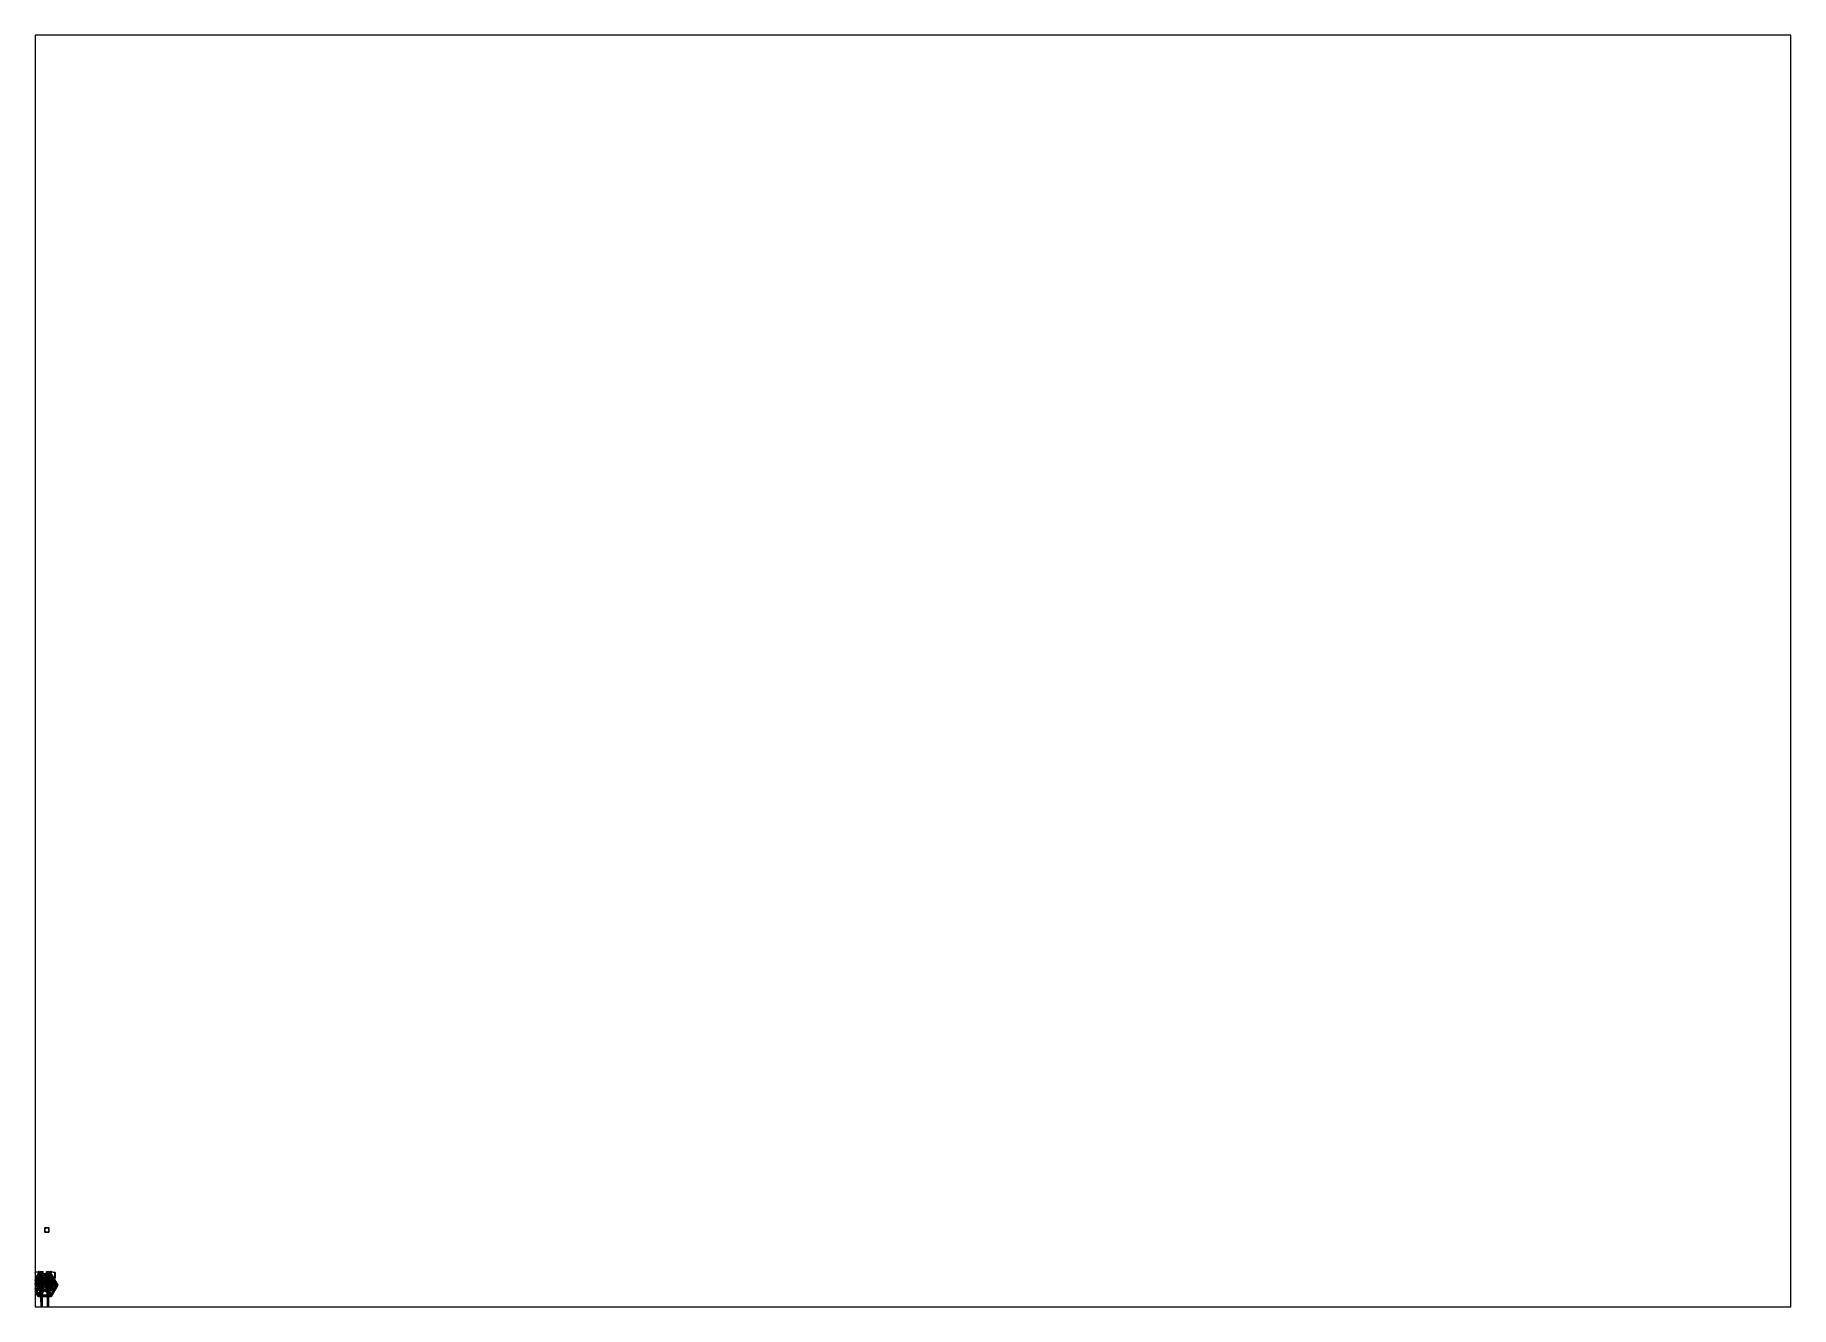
# Paper-space layout 'Layout1' of a CAD drawing. Header units: millimetres. Extents: x 28 to 251, y 20 to 181.
# The model-space entities are those that its viewports show. They can reach past a viewport. Long polylines and large blocks are cut down to what shows.
import ezdxf

# ---------------------------------------------------------------- set-up
doc = ezdxf.new("R2010")
doc.units = ezdxf.units.MM
for name, color, linetype in [('cylinder1', 1, 'Continuous'), ('cylinder2', 6, 'Continuous'), ('gun', 1, 'Continuous'), ('sleeve', 5, 'Continuous'), ('turret', 2, 'Continuous'), ('turret_addons', 3, 'Continuous')]:
    doc.layers.add(name, color=color, linetype=linetype)

msp = doc.modelspace()

# ---------------------------------------------------------------- linework, layer by layer
for points in [[(1, 13.83, 1), (1, 13.83), (0, 13.83), (0, 13.83, 1)], [(1, 13.83), (1, 12.83), (0, 12.83), (0, 13.83)], [(0, 13.83), (0, 12.83), (0, 12.83, 1), (0, 13.83, 1)], [(0, 13.83, 1), (0, 12.83, 1), (1, 12.83, 1), (1, 13.83, 1)], [(0, 12.83, 1), (0, 12.83), (1, 12.83), (1, 12.83, 1)], [(1, 12.83, 1), (1, 12.83), (1, 13.83), (1, 13.83, 1)], [(-1.57, 2.72), (-3.14, 0), (-2.9, 0, 0.56), (-1.45, 2.51, 0.56)], [(-3.14, 0), (-1.57, -2.72), (-1.45, -2.51, 0.56), (-2.9, 0, 0.56)], [(-1.45, 2.51, 0.56), (-2.9, 0, 0.56), (-2.77, 0, 0.56), (-1.39, 2.4, 0.56)], [(-2.9, 0, 0.56), (-1.45, -2.51, 0.56), (-1.39, -2.4, 0.56), (-2.77, 0, 0.56)], [(-2.77, 0, 0.52), (-1.39, 2.4, 0.52), (-1.39, 2.4, 0.56), (-2.77, 0, 0.56)], [(-1.39, 2.4, 0.52), (-2.77, 0, 0.52), (-1.12, 0.64, 0.52)], [(-2.77, 0, 0.52), (-2.77, 0, 0.52), (-1.29, 0, 0.52), (-1.12, 0.64, 0.52)], [(-2.77, 0, 0.52), (-2.77, 0, 0.52), (-1.12, -0.65, 0.52), (-1.29, 0, 0.52)], [(1.57, 2.72), (-1.57, 2.72), (-1.45, 2.51, 0.56), (1.45, 2.51, 0.56)], [(1.45, 2.51, 0.56), (-1.45, 2.51, 0.56), (-1.39, 2.4, 0.56), (1.38, 2.4, 0.56)], [(-1.39, 2.4, 0.52), (1.38, 2.4, 0.52), (1.38, 2.4, 0.56), (-1.39, 2.4, 0.56)], [(-1.39, 2.4, 0.52), (-1.39, 2.4, 0.52), (-1.12, 0.64, 0.52), (-0.65, 1.12, 0.52)], [(1.38, 2.4, 0.52), (-1.39, 2.4, 0.52), (0, 1.29, 0.52)], [(-1.39, 2.4, 0.52), (-1.39, 2.4, 0.52), (-0.65, 1.12, 0.52), (0, 1.29, 0.52)], [(-1.12, 0.64, 0.52), (-1.29, 0, 0.52), (-1.29, 0, 0.63), (-1.12, 0.64, 0.63)], [(-1.12, 0.64, 0.63), (-1.29, 0, 0.63), (-1.2, 0, 0.63), (-1.04, 0.6, 0.63)], [(-1.29, 0, 0.52), (-1.12, -0.65, 0.52), (-1.12, -0.65, 0.63), (-1.29, 0, 0.63)], [(-1.29, 0, 0.63), (-1.12, -0.65, 0.63), (-1.04, -0.6, 0.63), (-1.2, 0, 0.63)], [(-1.04, 0.6, 0.63), (-1.2, 0, 0.63), (-1.2, 0, 0.68), (-1.04, 0.6, 0.68)], [(-1.04, 0.6, 0.68), (-1.2, 0, 0.68), (-1.1, 0, 0.68), (-0.95, 0.55, 0.68)], [(-1.2, 0, 0.63), (-1.04, -0.6, 0.63), (-1.04, -0.6, 0.68), (-1.2, 0, 0.68)], [(-1.2, 0, 0.68), (-1.04, -0.6, 0.68), (-0.95, -0.55, 0.68), (-1.1, 0, 0.68)], [(-1.15, 0.03, 0.68), (-1.18, 0.01, 0.68), (-1.18, 0.01, 0.71), (-1.15, 0.03, 0.71)], [(-1.18, 0.01, 0.71), (-1.12, -0.02, 0.71), (-1.12, 0.01, 0.71), (-1.15, 0.03, 0.71)], [(-1.18, 0.01, 0.68), (-1.18, -0.02, 0.68), (-1.18, -0.02, 0.71), (-1.18, 0.01, 0.71)], [(-1.18, -0.02, 0.71), (-1.15, -0.03, 0.71), (-1.12, -0.02, 0.71), (-1.18, 0.01, 0.71)], [(-1.12, 0.01, 0.68), (-1.15, 0.03, 0.68), (-1.15, 0.03, 0.71), (-1.12, 0.01, 0.71)], [(-0.65, 1.12, 0.52), (-1.12, 0.64, 0.52), (-1.12, 0.64, 0.63), (-0.65, 1.12, 0.63)], [(-0.65, 1.12, 0.63), (-1.12, 0.64, 0.63), (-1.04, 0.6, 0.63), (-0.6, 1.04, 0.63)], [(-1.12, -0.02, 0.68), (-1.12, 0.01, 0.68), (-1.12, 0.01, 0.71), (-1.12, -0.02, 0.71)], [(-0.95, 0.55, 0.68), (-1.1, 0, 0.68), (-1.1, 0, 0.75), (-0.95, 0.55, 0.75)], [(-1.1, 0, 0.68), (-0.95, -0.55, 0.68), (-0.95, -0.55, 0.75), (-1.1, 0, 0.75)], [(-0.6, 1.04, 0.63), (-1.04, 0.6, 0.63), (-1.04, 0.6, 0.68), (-0.6, 1.04, 0.68)], [(-0.6, 1.04, 0.68), (-1.04, 0.6, 0.68), (-0.95, 0.55, 0.68), (-0.55, 0.95, 0.68)], [(-1.01, 0.6, 0.68), (-1.03, 0.57, 0.68), (-1.03, 0.57, 0.71), (-1.01, 0.6, 0.71)], [(-1.03, 0.57, 0.71), (-1.01, 0.55, 0.71), (-0.98, 0.55, 0.71), (-1.01, 0.6, 0.71)], [(-1.03, 0.57, 0.68), (-1.01, 0.55, 0.68), (-1.01, 0.55, 0.71), (-1.03, 0.57, 0.71)], [(-0.98, 0.6, 0.68), (-1.01, 0.6, 0.68), (-1.01, 0.6, 0.71), (-0.98, 0.6, 0.71)], [(-1.01, 0.6, 0.71), (-0.98, 0.55, 0.71), (-0.97, 0.57, 0.71), (-0.98, 0.6, 0.71)], [(-1.01, 0.55, 0.68), (-0.98, 0.55, 0.68), (-0.98, 0.55, 0.71), (-1.01, 0.55, 0.71)], [(-0.97, 0.57, 0.68), (-0.98, 0.6, 0.68), (-0.98, 0.6, 0.71), (-0.97, 0.57, 0.71)], [(-0.98, 0.55, 0.68), (-0.97, 0.57, 0.68), (-0.97, 0.57, 0.71), (-0.98, 0.55, 0.71)], [(-0.55, 0.95, 0.68), (-0.95, 0.55, 0.68), (-0.95, 0.55, 0.75), (-0.55, 0.95, 0.75)], [(0, 1.29, 0.52), (-0.65, 1.12, 0.52), (-0.65, 1.12, 0.63), (0, 1.29, 0.63)], [(0, 1.29, 0.63), (-0.65, 1.12, 0.63), (-0.6, 1.04, 0.63), (0, 1.2, 0.63)], [(0, 1.2, 0.63), (-0.6, 1.04, 0.63), (-0.6, 1.04, 0.68), (0, 1.2, 0.68)], [(0, 1.2, 0.68), (-0.6, 1.04, 0.68), (-0.55, 0.95, 0.68), (0, 1.1, 0.68)], [(-0.58, 1.03, 0.68), (-0.6, 1.01, 0.68), (-0.6, 1.01, 0.71), (-0.58, 1.03, 0.71)], [(-0.6, 1.01, 0.71), (-0.6, 0.98, 0.71), (-0.58, 0.97, 0.71), (-0.58, 1.03, 0.71)], [(-0.6, 1.01, 0.68), (-0.6, 0.98, 0.68), (-0.6, 0.98, 0.71), (-0.6, 1.01, 0.71)], [(-0.6, 0.98, 0.68), (-0.58, 0.97, 0.68), (-0.58, 0.97, 0.71), (-0.6, 0.98, 0.71)], [(-0.58, 1.03, 0.71), (-0.58, 0.97, 0.71), (-0.55, 0.98, 0.71), (-0.55, 1.01, 0.71)], [(-0.58, 0.97, 0.68), (-0.55, 0.98, 0.68), (-0.55, 0.98, 0.71), (-0.58, 0.97, 0.71)], [(-0.55, 1.01, 0.68), (-0.58, 1.03, 0.68), (-0.58, 1.03, 0.71), (-0.55, 1.01, 0.71)], [(0, 1.1, 0.68), (-0.55, 0.95, 0.68), (-0.55, 0.95, 0.75), (0, 1.1, 0.75)], [(-0.55, 0.98, 0.68), (-0.55, 1.01, 0.68), (-0.55, 1.01, 0.71), (-0.55, 0.98, 0.71)], [(-0.02, 1.18, 0.68), (-0.03, 1.15, 0.68), (-0.03, 1.15, 0.71), (-0.02, 1.18, 0.71)], [(-0.02, 1.18, 0.71), (-0.03, 1.15, 0.71), (-0.02, 1.12, 0.71), (0.01, 1.18, 0.71)], [(-0.03, 1.15, 0.68), (-0.02, 1.12, 0.68), (-0.02, 1.12, 0.71), (-0.03, 1.15, 0.71)], [(0.01, 1.18, 0.71), (-0.02, 1.12, 0.71), (0.01, 1.12, 0.71), (0.03, 1.15, 0.71)], [(-0.02, 1.12, 0.68), (0.01, 1.12, 0.68), (0.01, 1.12, 0.71), (-0.02, 1.12, 0.71)], [(0.01, 1.18, 0.68), (-0.02, 1.18, 0.68), (-0.02, 1.18, 0.71), (0.01, 1.18, 0.71)], [(1.38, 2.4, 0.52), (1.38, 2.4, 0.52), (0, 1.29, 0.52), (0.64, 1.12, 0.52)], [(0.64, 1.12, 0.52), (0, 1.29, 0.52), (0, 1.29, 0.63), (0.64, 1.12, 0.63)], [(0.64, 1.12, 0.63), (0, 1.29, 0.63), (0, 1.2, 0.63), (0.6, 1.04, 0.63)], [(0.6, 1.04, 0.63), (0, 1.2, 0.63), (0, 1.2, 0.68), (0.6, 1.04, 0.68)], [(0.6, 1.04, 0.68), (0, 1.2, 0.68), (0, 1.1, 0.68), (0.55, 0.95, 0.68)], [(0.55, 0.95, 0.68), (0, 1.1, 0.68), (0, 1.1, 0.75), (0.55, 0.95, 0.75)], [(0.03, 1.15, 0.68), (0.01, 1.18, 0.68), (0.01, 1.18, 0.71), (0.03, 1.15, 0.71)], [(0.01, 1.12, 0.68), (0.03, 1.15, 0.68), (0.03, 1.15, 0.71), (0.01, 1.12, 0.71)], [(1.04, 0.6, 0.68), (0.6, 1.04, 0.68), (0.55, 0.95, 0.68), (0.95, 0.55, 0.68)], [(0.57, 1.03, 0.68), (0.55, 1.01, 0.68), (0.55, 1.01, 0.71), (0.57, 1.03, 0.71)], [(0.57, 1.03, 0.71), (0.55, 1.01, 0.71), (0.55, 0.98, 0.71), (0.6, 1.01, 0.71)], [(0.55, 1.01, 0.68), (0.55, 0.98, 0.68), (0.55, 0.98, 0.71), (0.55, 1.01, 0.71)], [(0.6, 1.01, 0.71), (0.55, 0.98, 0.71), (0.57, 0.97, 0.71), (0.6, 0.98, 0.71)], [(0.55, 0.98, 0.68), (0.57, 0.97, 0.68), (0.57, 0.97, 0.71), (0.55, 0.98, 0.71)], [(0.95, 0.55, 0.68), (0.55, 0.95, 0.68), (0.55, 0.95, 0.75), (0.95, 0.55, 0.75)], [(0.6, 1.01, 0.68), (0.57, 1.03, 0.68), (0.57, 1.03, 0.71), (0.6, 1.01, 0.71)], [(0.57, 0.97, 0.68), (0.6, 0.98, 0.68), (0.6, 0.98, 0.71), (0.57, 0.97, 0.71)], [(1.12, 0.64, 0.63), (0.64, 1.12, 0.63), (0.6, 1.04, 0.63), (1.04, 0.6, 0.63)], [(1.04, 0.6, 0.63), (0.6, 1.04, 0.63), (0.6, 1.04, 0.68), (1.04, 0.6, 0.68)], [(0.6, 0.98, 0.68), (0.6, 1.01, 0.68), (0.6, 1.01, 0.71), (0.6, 0.98, 0.71)], [(1.38, 2.4, 0.52), (1.38, 2.4, 0.52), (0.64, 1.12, 0.52), (1.12, 0.64, 0.52)], [(1.12, 0.64, 0.52), (0.64, 1.12, 0.52), (0.64, 1.12, 0.63), (1.12, 0.64, 0.63)], [(1.2, 0, 0.68), (1.04, 0.6, 0.68), (0.95, 0.55, 0.68), (1.1, 0, 0.68)], [(1.1, 0, 0.68), (0.95, 0.55, 0.68), (0.95, 0.55, 0.75), (1.1, 0, 0.75)], [(0.95, -0.55, 0.68), (1.1, 0, 0.68), (1.1, 0, 0.75), (0.95, -0.55, 0.75)], [(0.98, 0.6, 0.68), (0.97, 0.57, 0.68), (0.97, 0.57, 0.71), (0.98, 0.6, 0.71)], [(1.01, 0.6, 0.71), (0.98, 0.6, 0.71), (0.97, 0.57, 0.71), (1.03, 0.57, 0.71)], [(0.97, 0.57, 0.68), (0.98, 0.55, 0.68), (0.98, 0.55, 0.71), (0.97, 0.57, 0.71)], [(1.03, 0.57, 0.71), (0.97, 0.57, 0.71), (0.98, 0.55, 0.71), (1.01, 0.55, 0.71)], [(1.01, 0.6, 0.68), (0.98, 0.6, 0.68), (0.98, 0.6, 0.71), (1.01, 0.6, 0.71)], [(0.98, 0.55, 0.68), (1.01, 0.55, 0.68), (1.01, 0.55, 0.71), (0.98, 0.55, 0.71)], [(1.03, 0.57, 0.68), (1.01, 0.6, 0.68), (1.01, 0.6, 0.71), (1.03, 0.57, 0.71)], [(1.01, 0.55, 0.68), (1.03, 0.57, 0.68), (1.03, 0.57, 0.71), (1.01, 0.55, 0.71)], [(1.29, 0, 0.63), (1.12, 0.64, 0.63), (1.04, 0.6, 0.63), (1.2, 0, 0.63)], [(1.2, 0, 0.63), (1.04, 0.6, 0.63), (1.04, 0.6, 0.68), (1.2, 0, 0.68)], [(1.04, -0.6, 0.63), (1.2, 0, 0.63), (1.2, 0, 0.68), (1.04, -0.6, 0.68)], [(2.77, 0, 0.52), (1.38, 2.4, 0.52), (1.12, 0.64, 0.52)], [(1.29, 0, 0.52), (1.12, 0.64, 0.52), (1.12, 0.64, 0.63), (1.29, 0, 0.63)], [(2.77, 0, 0.52), (2.77, 0, 0.52), (1.12, 0.64, 0.52), (1.29, 0, 0.52)], [(1.15, 0.03, 0.68), (1.12, 0.01, 0.68), (1.12, 0.01, 0.71), (1.15, 0.03, 0.71)], [(1.18, 0.01, 0.71), (1.15, 0.03, 0.71), (1.12, 0.01, 0.71), (1.18, -0.02, 0.71)], [(1.12, 0.01, 0.68), (1.12, -0.02, 0.68), (1.12, -0.02, 0.71), (1.12, 0.01, 0.71)], [(1.18, -0.02, 0.71), (1.12, 0.01, 0.71), (1.12, -0.02, 0.71), (1.15, -0.03, 0.71)], [(1.12, -0.65, 0.52), (1.29, 0, 0.52), (1.29, 0, 0.63), (1.12, -0.65, 0.63)], [(1.38, -2.4, 0.52), (2.77, 0, 0.52), (1.12, -0.65, 0.52)], [(2.77, 0, 0.52), (2.77, 0, 0.52), (1.29, 0, 0.52), (1.12, -0.65, 0.52)], [(1.18, 0.01, 0.68), (1.15, 0.03, 0.68), (1.15, 0.03, 0.71), (1.18, 0.01, 0.71)], [(1.18, -0.02, 0.68), (1.18, 0.01, 0.68), (1.18, 0.01, 0.71), (1.18, -0.02, 0.71)], [(1.38, 2.4, 0.52), (2.77, 0, 0.52), (2.77, 0, 0.56), (1.38, 2.4, 0.56)], [(2.9, 0, 0.56), (1.45, 2.51, 0.56), (1.38, 2.4, 0.56), (2.77, 0, 0.56)], [(2.77, 0, 0.52), (1.38, -2.4, 0.52), (1.38, -2.4, 0.56), (2.77, 0, 0.56)], [(1.45, -2.51, 0.56), (2.9, 0, 0.56), (2.77, 0, 0.56), (1.38, -2.4, 0.56)], [(3.14, 0), (1.57, 2.72), (1.45, 2.51, 0.56), (2.9, 0, 0.56)], [(1.57, -2.72), (3.14, 0), (2.9, 0, 0.56), (1.45, -2.51, 0.56)], [(-1.39, -2.4, 0.52), (-2.77, 0, 0.52), (-2.77, 0, 0.56), (-1.39, -2.4, 0.56)], [(-2.77, 0, 0.52), (-1.39, -2.4, 0.52), (-1.12, -0.65, 0.52)], [(-1.57, -2.72), (1.57, -2.72), (1.45, -2.51, 0.56), (-1.45, -2.51, 0.56)], [(-1.45, -2.51, 0.56), (1.45, -2.51, 0.56), (1.38, -2.4, 0.56), (-1.39, -2.4, 0.56)], [(-1.39, -2.4, 0.52), (-1.39, -2.4, 0.52), (-0.65, -1.12, 0.52), (-1.12, -0.65, 0.52)], [(1.38, -2.4, 0.52), (-1.39, -2.4, 0.52), (-1.39, -2.4, 0.56), (1.38, -2.4, 0.56)], [(-1.39, -2.4, 0.52), (-1.39, -2.4, 0.52), (0, -1.29, 0.52), (-0.65, -1.12, 0.52)], [(-1.39, -2.4, 0.52), (1.38, -2.4, 0.52), (0, -1.29, 0.52)], [(-1.18, -0.02, 0.68), (-1.15, -0.03, 0.68), (-1.15, -0.03, 0.71), (-1.18, -0.02, 0.71)], [(-1.15, -0.03, 0.68), (-1.12, -0.02, 0.68), (-1.12, -0.02, 0.71), (-1.15, -0.03, 0.71)], [(-1.12, -0.65, 0.63), (-0.65, -1.12, 0.63), (-0.6, -1.04, 0.63), (-1.04, -0.6, 0.63)], [(-1.12, -0.65, 0.52), (-0.65, -1.12, 0.52), (-0.65, -1.12, 0.63), (-1.12, -0.65, 0.63)], [(-1.04, -0.6, 0.68), (-0.6, -1.04, 0.68), (-0.55, -0.95, 0.68), (-0.95, -0.55, 0.68)], [(-1.04, -0.6, 0.63), (-0.6, -1.04, 0.63), (-0.6, -1.04, 0.68), (-1.04, -0.6, 0.68)], [(-1.01, -0.55, 0.68), (-1.03, -0.58, 0.68), (-1.03, -0.58, 0.71), (-1.01, -0.55, 0.71)], [(-1.03, -0.58, 0.71), (-0.97, -0.58, 0.71), (-0.98, -0.55, 0.71), (-1.01, -0.55, 0.71)], [(-1.03, -0.58, 0.68), (-1.01, -0.6, 0.68), (-1.01, -0.6, 0.71), (-1.03, -0.58, 0.71)], [(-1.01, -0.6, 0.71), (-0.98, -0.6, 0.71), (-0.97, -0.58, 0.71), (-1.03, -0.58, 0.71)], [(-0.98, -0.55, 0.68), (-1.01, -0.55, 0.68), (-1.01, -0.55, 0.71), (-0.98, -0.55, 0.71)], [(-1.01, -0.6, 0.68), (-0.98, -0.6, 0.68), (-0.98, -0.6, 0.71), (-1.01, -0.6, 0.71)], [(-0.97, -0.58, 0.68), (-0.98, -0.55, 0.68), (-0.98, -0.55, 0.71), (-0.97, -0.58, 0.71)], [(-0.98, -0.6, 0.68), (-0.97, -0.58, 0.68), (-0.97, -0.58, 0.71), (-0.98, -0.6, 0.71)], [(-0.95, -0.55, 0.68), (-0.55, -0.95, 0.68), (-0.55, -0.95, 0.75), (-0.95, -0.55, 0.75)], [(-0.65, -1.12, 0.63), (0, -1.29, 0.63), (0, -1.2, 0.63), (-0.6, -1.04, 0.63)], [(-0.65, -1.12, 0.52), (0, -1.29, 0.52), (0, -1.29, 0.63), (-0.65, -1.12, 0.63)], [(-0.6, -1.04, 0.68), (0, -1.2, 0.68), (0, -1.1, 0.68), (-0.55, -0.95, 0.68)], [(-0.58, -0.97, 0.68), (-0.6, -0.98, 0.68), (-0.6, -0.98, 0.71), (-0.58, -0.97, 0.71)], [(-0.6, -1.01, 0.71), (-0.55, -0.98, 0.71), (-0.58, -0.97, 0.71), (-0.6, -0.98, 0.71)], [(-0.6, -0.98, 0.68), (-0.6, -1.01, 0.68), (-0.6, -1.01, 0.71), (-0.6, -0.98, 0.71)], [(-0.58, -1.03, 0.71), (-0.55, -1.01, 0.71), (-0.55, -0.98, 0.71), (-0.6, -1.01, 0.71)], [(-0.6, -1.01, 0.68), (-0.58, -1.03, 0.68), (-0.58, -1.03, 0.71), (-0.6, -1.01, 0.71)], [(-0.6, -1.04, 0.63), (0, -1.2, 0.63), (0, -1.2, 0.68), (-0.6, -1.04, 0.68)], [(-0.55, -0.98, 0.68), (-0.58, -0.97, 0.68), (-0.58, -0.97, 0.71), (-0.55, -0.98, 0.71)], [(-0.58, -1.03, 0.68), (-0.55, -1.01, 0.68), (-0.55, -1.01, 0.71), (-0.58, -1.03, 0.71)], [(-0.55, -0.95, 0.68), (0, -1.1, 0.68), (0, -1.1, 0.75), (-0.55, -0.95, 0.75)], [(-0.55, -1.01, 0.68), (-0.55, -0.98, 0.68), (-0.55, -0.98, 0.71), (-0.55, -1.01, 0.71)], [(-0.02, -1.12, 0.68), (-0.03, -1.15, 0.68), (-0.03, -1.15, 0.71), (-0.02, -1.12, 0.71)], [(-0.02, -1.18, 0.71), (0.01, -1.12, 0.71), (-0.02, -1.12, 0.71), (-0.03, -1.15, 0.71)], [(-0.03, -1.15, 0.68), (-0.02, -1.18, 0.68), (-0.02, -1.18, 0.71), (-0.03, -1.15, 0.71)], [(0.01, -1.12, 0.68), (-0.02, -1.12, 0.68), (-0.02, -1.12, 0.71), (0.01, -1.12, 0.71)], [(0.01, -1.18, 0.71), (0.03, -1.15, 0.71), (0.01, -1.12, 0.71), (-0.02, -1.18, 0.71)], [(-0.02, -1.18, 0.68), (0.01, -1.18, 0.68), (0.01, -1.18, 0.71), (-0.02, -1.18, 0.71)], [(0, -1.1, 0.68), (0.55, -0.95, 0.68), (0.55, -0.95, 0.75), (0, -1.1, 0.75)], [(0, -1.2, 0.68), (0.6, -1.04, 0.68), (0.55, -0.95, 0.68), (0, -1.1, 0.68)], [(0, -1.2, 0.63), (0.6, -1.04, 0.63), (0.6, -1.04, 0.68), (0, -1.2, 0.68)], [(0, -1.29, 0.63), (0.64, -1.12, 0.63), (0.6, -1.04, 0.63), (0, -1.2, 0.63)], [(0, -1.29, 0.52), (0.64, -1.12, 0.52), (0.64, -1.12, 0.63), (0, -1.29, 0.63)], [(1.38, -2.4, 0.52), (1.38, -2.4, 0.52), (0.64, -1.12, 0.52), (0, -1.29, 0.52)], [(0.03, -1.15, 0.68), (0.01, -1.12, 0.68), (0.01, -1.12, 0.71), (0.03, -1.15, 0.71)], [(0.01, -1.18, 0.68), (0.03, -1.15, 0.68), (0.03, -1.15, 0.71), (0.01, -1.18, 0.71)], [(0.55, -0.95, 0.68), (0.95, -0.55, 0.68), (0.95, -0.55, 0.75), (0.55, -0.95, 0.75)], [(0.6, -1.04, 0.68), (1.04, -0.6, 0.68), (0.95, -0.55, 0.68), (0.55, -0.95, 0.68)], [(0.57, -0.97, 0.68), (0.55, -0.98, 0.68), (0.55, -0.98, 0.71), (0.57, -0.97, 0.71)], [(0.57, -1.03, 0.71), (0.57, -0.97, 0.71), (0.55, -0.98, 0.71), (0.55, -1.01, 0.71)], [(0.55, -0.98, 0.68), (0.55, -1.01, 0.68), (0.55, -1.01, 0.71), (0.55, -0.98, 0.71)], [(0.55, -1.01, 0.68), (0.57, -1.03, 0.68), (0.57, -1.03, 0.71), (0.55, -1.01, 0.71)], [(0.6, -0.98, 0.68), (0.57, -0.97, 0.68), (0.57, -0.97, 0.71), (0.6, -0.98, 0.71)], [(0.6, -1.01, 0.71), (0.6, -0.98, 0.71), (0.57, -0.97, 0.71), (0.57, -1.03, 0.71)], [(0.57, -1.03, 0.68), (0.6, -1.01, 0.68), (0.6, -1.01, 0.71), (0.57, -1.03, 0.71)], [(0.6, -1.04, 0.63), (1.04, -0.6, 0.63), (1.04, -0.6, 0.68), (0.6, -1.04, 0.68)], [(0.64, -1.12, 0.63), (1.12, -0.65, 0.63), (1.04, -0.6, 0.63), (0.6, -1.04, 0.63)], [(0.6, -1.01, 0.68), (0.6, -0.98, 0.68), (0.6, -0.98, 0.71), (0.6, -1.01, 0.71)], [(1.38, -2.4, 0.52), (1.38, -2.4, 0.52), (1.12, -0.65, 0.52), (0.64, -1.12, 0.52)], [(0.64, -1.12, 0.52), (1.12, -0.65, 0.52), (1.12, -0.65, 0.63), (0.64, -1.12, 0.63)], [(1.04, -0.6, 0.68), (1.2, 0, 0.68), (1.1, 0, 0.68), (0.95, -0.55, 0.68)], [(0.98, -0.55, 0.68), (0.97, -0.58, 0.68), (0.97, -0.58, 0.71), (0.98, -0.55, 0.71)], [(1.01, -0.6, 0.71), (0.98, -0.55, 0.71), (0.97, -0.58, 0.71), (0.98, -0.6, 0.71)], [(0.97, -0.58, 0.68), (0.98, -0.6, 0.68), (0.98, -0.6, 0.71), (0.97, -0.58, 0.71)], [(1.01, -0.55, 0.68), (0.98, -0.55, 0.68), (0.98, -0.55, 0.71), (1.01, -0.55, 0.71)], [(1.03, -0.58, 0.71), (1.01, -0.55, 0.71), (0.98, -0.55, 0.71), (1.01, -0.6, 0.71)], [(0.98, -0.6, 0.68), (1.01, -0.6, 0.68), (1.01, -0.6, 0.71), (0.98, -0.6, 0.71)], [(1.03, -0.58, 0.68), (1.01, -0.55, 0.68), (1.01, -0.55, 0.71), (1.03, -0.58, 0.71)], [(1.01, -0.6, 0.68), (1.03, -0.58, 0.68), (1.03, -0.58, 0.71), (1.01, -0.6, 0.71)], [(1.12, -0.65, 0.63), (1.29, 0, 0.63), (1.2, 0, 0.63), (1.04, -0.6, 0.63)], [(1.12, -0.02, 0.68), (1.15, -0.03, 0.68), (1.15, -0.03, 0.71), (1.12, -0.02, 0.71)], [(1.15, -0.03, 0.68), (1.18, -0.02, 0.68), (1.18, -0.02, 0.71), (1.15, -0.03, 0.71)]]:
    msp.add_3dface(points)
at = {"layer": 'cylinder1'}
for points in [[(-1.41, 0.31, 2.19), (-1.36, 0.34, 2.08), (-1.36, -0.29, 1.91), (-1.41, -0.32, 2.02)], [(-1.39, 0.31, 2.19), (-1.35, 0.33, 2.09), (-1.36, 0.34, 2.08), (-1.41, 0.31, 2.19)], [(-1.35, 0.28, 2.28), (-1.39, 0.31, 2.19), (-1.41, 0.31, 2.19), (-1.36, 0.28, 2.3)], [(-1.36, 0.28, 2.3), (-1.41, 0.31, 2.19), (-1.41, -0.32, 2.02), (-1.36, -0.35, 2.13)], [(-1.36, 0.34, 2.08), (-1.25, 0.35, 2.03), (-1.25, -0.28, 1.87), (-1.36, -0.29, 1.91)], [(-1.35, 0.33, 2.09), (-1.25, 0.34, 2.05), (-1.25, 0.35, 2.03), (-1.36, 0.34, 2.08)], [(-1.25, 0.27, 2.32), (-1.35, 0.28, 2.28), (-1.36, 0.28, 2.3), (-1.25, 0.27, 2.34)], [(-1.25, 0.27, 2.34), (-1.36, 0.28, 2.3), (-1.36, -0.35, 2.13), (-1.25, -0.36, 2.17)], [(-1.25, 0.35, 2.03), (-1.14, 0.34, 2.08), (-1.14, -0.29, 1.91), (-1.25, -0.28, 1.87)], [(-1.25, 0.34, 2.05), (-1.15, 0.33, 2.09), (-1.14, 0.34, 2.08), (-1.25, 0.35, 2.03)], [(-1.15, 0.28, 2.28), (-1.25, 0.27, 2.32), (-1.25, 0.27, 2.34), (-1.14, 0.28, 2.3)], [(-1.14, 0.28, 2.3), (-1.25, 0.27, 2.34), (-1.25, -0.36, 2.17), (-1.14, -0.35, 2.13)], [(-1.15, 0.33, 2.09), (-1.11, 0.31, 2.19), (-1.09, 0.31, 2.19), (-1.14, 0.34, 2.08)], [(-1.11, 0.31, 2.19), (-1.15, 0.28, 2.28), (-1.14, 0.28, 2.3), (-1.09, 0.31, 2.19)], [(-1.14, 0.34, 2.08), (-1.09, 0.31, 2.19), (-1.09, -0.32, 2.02), (-1.14, -0.29, 1.91)], [(-1.09, 0.31, 2.19), (-1.14, 0.28, 2.3), (-1.14, -0.35, 2.13), (-1.09, -0.32, 2.02)], [(-0.47, 0.31, 2.19), (-0.42, 0.34, 2.08), (-0.42, -0.29, 1.91), (-0.47, -0.32, 2.02)], [(-0.45, 0.31, 2.19), (-0.41, 0.33, 2.09), (-0.42, 0.34, 2.08), (-0.47, 0.31, 2.19)], [(-0.42, 0.28, 2.3), (-0.47, 0.31, 2.19), (-0.47, -0.32, 2.02), (-0.42, -0.35, 2.13)], [(-0.41, 0.28, 2.28), (-0.45, 0.31, 2.19), (-0.47, 0.31, 2.19), (-0.42, 0.28, 2.3)], [(-0.42, 0.34, 2.08), (-0.31, 0.35, 2.03), (-0.31, -0.28, 1.87), (-0.42, -0.29, 1.91)], [(-0.41, 0.33, 2.09), (-0.31, 0.34, 2.05), (-0.31, 0.35, 2.03), (-0.42, 0.34, 2.08)], [(-0.31, 0.27, 2.34), (-0.42, 0.28, 2.3), (-0.42, -0.35, 2.13), (-0.31, -0.36, 2.17)], [(-0.31, 0.27, 2.32), (-0.41, 0.28, 2.28), (-0.42, 0.28, 2.3), (-0.31, 0.27, 2.34)], [(-0.31, 0.35, 2.03), (-0.2, 0.34, 2.08), (-0.2, -0.29, 1.91), (-0.31, -0.28, 1.87)], [(-0.31, 0.34, 2.05), (-0.21, 0.33, 2.09), (-0.2, 0.34, 2.08), (-0.31, 0.35, 2.03)], [(-0.2, 0.28, 2.3), (-0.31, 0.27, 2.34), (-0.31, -0.36, 2.17), (-0.2, -0.35, 2.13)], [(-0.21, 0.28, 2.28), (-0.31, 0.27, 2.32), (-0.31, 0.27, 2.34), (-0.2, 0.28, 2.3)], [(-0.21, 0.33, 2.09), (-0.17, 0.31, 2.19), (-0.15, 0.31, 2.19), (-0.2, 0.34, 2.08)], [(-0.17, 0.31, 2.19), (-0.21, 0.28, 2.28), (-0.2, 0.28, 2.3), (-0.15, 0.31, 2.19)], [(-0.2, 0.34, 2.08), (-0.15, 0.31, 2.19), (-0.15, -0.32, 2.02), (-0.2, -0.29, 1.91)], [(-0.15, 0.31, 2.19), (-0.2, 0.28, 2.3), (-0.2, -0.35, 2.13), (-0.15, -0.32, 2.02)], [(0.15, 0.31, 2.19), (0.2, 0.34, 2.08), (0.2, -0.29, 1.91), (0.15, -0.32, 2.02)], [(0.17, 0.31, 2.19), (0.21, 0.33, 2.09), (0.2, 0.34, 2.08), (0.15, 0.31, 2.19)], [(0.2, 0.28, 2.3), (0.15, 0.31, 2.19), (0.15, -0.32, 2.02), (0.2, -0.35, 2.13)], [(0.21, 0.28, 2.28), (0.17, 0.31, 2.19), (0.15, 0.31, 2.19), (0.2, 0.28, 2.3)], [(0.2, 0.34, 2.08), (0.31, 0.35, 2.03), (0.31, -0.28, 1.87), (0.2, -0.29, 1.91)], [(0.21, 0.33, 2.09), (0.31, 0.34, 2.05), (0.31, 0.35, 2.03), (0.2, 0.34, 2.08)], [(0.31, 0.27, 2.34), (0.2, 0.28, 2.3), (0.2, -0.35, 2.13), (0.31, -0.36, 2.17)], [(0.31, 0.27, 2.32), (0.21, 0.28, 2.28), (0.2, 0.28, 2.3), (0.31, 0.27, 2.34)], [(0.31, 0.35, 2.03), (0.42, 0.34, 2.08), (0.42, -0.29, 1.91), (0.31, -0.28, 1.87)], [(0.31, 0.34, 2.05), (0.41, 0.33, 2.09), (0.42, 0.34, 2.08), (0.31, 0.35, 2.03)], [(0.42, 0.28, 2.3), (0.31, 0.27, 2.34), (0.31, -0.36, 2.17), (0.42, -0.35, 2.13)], [(0.41, 0.28, 2.28), (0.31, 0.27, 2.32), (0.31, 0.27, 2.34), (0.42, 0.28, 2.3)], [(0.41, 0.33, 2.09), (0.45, 0.31, 2.19), (0.47, 0.31, 2.19), (0.42, 0.34, 2.08)], [(0.45, 0.31, 2.19), (0.41, 0.28, 2.28), (0.42, 0.28, 2.3), (0.47, 0.31, 2.19)], [(0.42, 0.34, 2.08), (0.47, 0.31, 2.19), (0.47, -0.32, 2.02), (0.42, -0.29, 1.91)], [(0.47, 0.31, 2.19), (0.42, 0.28, 2.3), (0.42, -0.35, 2.13), (0.47, -0.32, 2.02)], [(1.09, 0.31, 2.19), (1.14, 0.34, 2.08), (1.14, -0.29, 1.91), (1.09, -0.32, 2.02)], [(1.11, 0.31, 2.19), (1.15, 0.33, 2.09), (1.14, 0.34, 2.08), (1.09, 0.31, 2.19)], [(1.15, 0.28, 2.28), (1.11, 0.31, 2.19), (1.09, 0.31, 2.19), (1.14, 0.28, 2.3)], [(1.14, 0.28, 2.3), (1.09, 0.31, 2.19), (1.09, -0.32, 2.02), (1.14, -0.35, 2.13)], [(1.14, 0.34, 2.08), (1.25, 0.35, 2.03), (1.25, -0.28, 1.87), (1.14, -0.29, 1.91)], [(1.15, 0.33, 2.09), (1.25, 0.34, 2.05), (1.25, 0.35, 2.03), (1.14, 0.34, 2.08)], [(1.25, 0.27, 2.32), (1.15, 0.28, 2.28), (1.14, 0.28, 2.3), (1.25, 0.27, 2.34)], [(1.25, 0.27, 2.34), (1.14, 0.28, 2.3), (1.14, -0.35, 2.13), (1.25, -0.36, 2.17)], [(1.25, 0.35, 2.03), (1.36, 0.34, 2.08), (1.36, -0.29, 1.91), (1.25, -0.28, 1.87)], [(1.25, 0.34, 2.05), (1.35, 0.33, 2.09), (1.36, 0.34, 2.08), (1.25, 0.35, 2.03)], [(1.35, 0.28, 2.28), (1.25, 0.27, 2.32), (1.25, 0.27, 2.34), (1.36, 0.28, 2.3)], [(1.36, 0.28, 2.3), (1.25, 0.27, 2.34), (1.25, -0.36, 2.17), (1.36, -0.35, 2.13)], [(1.35, 0.33, 2.09), (1.39, 0.31, 2.19), (1.41, 0.31, 2.19), (1.36, 0.34, 2.08)], [(1.39, 0.31, 2.19), (1.35, 0.28, 2.28), (1.36, 0.28, 2.3), (1.41, 0.31, 2.19)], [(1.36, 0.34, 2.08), (1.41, 0.31, 2.19), (1.41, -0.32, 2.02), (1.36, -0.29, 1.91)], [(1.41, 0.31, 2.19), (1.36, 0.28, 2.3), (1.36, -0.35, 2.13), (1.41, -0.32, 2.02)], [(-1.09, -0.32, 2.02), (-1.14, -0.35, 2.13), (-1.41, -0.32, 2.02), (-1.36, -0.29, 1.91)], [(-1.14, -0.35, 2.13), (-1.25, -0.36, 2.17), (-1.36, -0.35, 2.13), (-1.41, -0.32, 2.02)], [(-1.14, -0.29, 1.91), (-1.09, -0.32, 2.02), (-1.36, -0.29, 1.91), (-1.25, -0.28, 1.87)], [(-1.33, -0.43, 1.91), (-1.33, -0.48, 2.06), (-1.33, -0.34, 2.1), (-1.33, -0.3, 1.94)], [(-1.29, -0.43, 1.91), (-1.33, -0.43, 1.91), (-1.33, -0.3, 1.94), (-1.29, -0.3, 1.94)], [(-1.29, -0.34, 2.1), (-1.33, -0.34, 2.1), (-1.33, -0.48, 2.06), (-1.29, -0.48, 2.06)], [(-1.33, -0.56, 1.89), (-1.33, -0.6, 2.01), (-1.33, -0.48, 2.06), (-1.33, -0.43, 1.91)], [(-1.29, -0.56, 1.89), (-1.33, -0.56, 1.89), (-1.33, -0.43, 1.91), (-1.29, -0.43, 1.91)], [(-1.29, -0.48, 2.06), (-1.33, -0.48, 2.06), (-1.33, -0.6, 2.01), (-1.29, -0.6, 2.01)], [(-1.33, -0.62, 1.92), (-1.33, -0.63, 1.96), (-1.33, -0.6, 2.01), (-1.33, -0.56, 1.89)], [(-1.29, -0.62, 1.92), (-1.33, -0.62, 1.92), (-1.33, -0.56, 1.89), (-1.29, -0.56, 1.89)], [(-1.29, -0.6, 2.01), (-1.33, -0.6, 2.01), (-1.33, -0.63, 1.96), (-1.29, -0.63, 1.96)], [(-1.29, -0.63, 1.96), (-1.33, -0.63, 1.96), (-1.33, -0.62, 1.92), (-1.29, -0.62, 1.92)], [(-1.29, -0.3, 1.94), (-1.29, -0.34, 2.1), (-1.29, -0.48, 2.06), (-1.29, -0.43, 1.91)], [(-1.29, -0.43, 1.91), (-1.29, -0.48, 2.06), (-1.29, -0.6, 2.01), (-1.29, -0.56, 1.89)], [(-1.29, -0.56, 1.89), (-1.29, -0.6, 2.01), (-1.29, -0.63, 1.96), (-1.29, -0.62, 1.92)], [(-1.21, -0.43, 1.91), (-1.21, -0.48, 2.06), (-1.21, -0.34, 2.1), (-1.21, -0.3, 1.94)], [(-1.17, -0.43, 1.91), (-1.21, -0.43, 1.91), (-1.21, -0.3, 1.94), (-1.17, -0.3, 1.94)], [(-1.17, -0.34, 2.1), (-1.21, -0.34, 2.1), (-1.21, -0.48, 2.06), (-1.17, -0.48, 2.06)], [(-1.21, -0.56, 1.89), (-1.21, -0.6, 2.01), (-1.21, -0.48, 2.06), (-1.21, -0.43, 1.91)], [(-1.17, -0.56, 1.89), (-1.21, -0.56, 1.89), (-1.21, -0.43, 1.91), (-1.17, -0.43, 1.91)], [(-1.17, -0.48, 2.06), (-1.21, -0.48, 2.06), (-1.21, -0.6, 2.01), (-1.17, -0.6, 2.01)], [(-1.21, -0.62, 1.92), (-1.21, -0.63, 1.96), (-1.21, -0.6, 2.01), (-1.21, -0.56, 1.89)], [(-1.17, -0.62, 1.92), (-1.21, -0.62, 1.92), (-1.21, -0.56, 1.89), (-1.17, -0.56, 1.89)], [(-1.17, -0.6, 2.01), (-1.21, -0.6, 2.01), (-1.21, -0.63, 1.96), (-1.17, -0.63, 1.96)], [(-1.17, -0.63, 1.96), (-1.21, -0.63, 1.96), (-1.21, -0.62, 1.92), (-1.17, -0.62, 1.92)], [(-1.17, -0.3, 1.94), (-1.17, -0.34, 2.1), (-1.17, -0.48, 2.06), (-1.17, -0.43, 1.91)], [(-1.17, -0.43, 1.91), (-1.17, -0.48, 2.06), (-1.17, -0.6, 2.01), (-1.17, -0.56, 1.89)], [(-1.17, -0.56, 1.89), (-1.17, -0.6, 2.01), (-1.17, -0.63, 1.96), (-1.17, -0.62, 1.92)], [(-0.15, -0.32, 2.02), (-0.2, -0.35, 2.13), (-0.47, -0.32, 2.02), (-0.42, -0.29, 1.91)], [(-0.2, -0.35, 2.13), (-0.31, -0.36, 2.17), (-0.42, -0.35, 2.13), (-0.47, -0.32, 2.02)], [(-0.2, -0.29, 1.91), (-0.15, -0.32, 2.02), (-0.42, -0.29, 1.91), (-0.31, -0.28, 1.87)], [(-0.35, -0.43, 1.91), (-0.39, -0.43, 1.91), (-0.39, -0.3, 1.94), (-0.35, -0.3, 1.94)], [(-0.39, -0.43, 1.91), (-0.39, -0.48, 2.06), (-0.39, -0.34, 2.1), (-0.39, -0.3, 1.94)], [(-0.35, -0.34, 2.1), (-0.39, -0.34, 2.1), (-0.39, -0.48, 2.06), (-0.35, -0.48, 2.06)], [(-0.39, -0.56, 1.89), (-0.39, -0.6, 2.01), (-0.39, -0.48, 2.06), (-0.39, -0.43, 1.91)], [(-0.35, -0.56, 1.89), (-0.39, -0.56, 1.89), (-0.39, -0.43, 1.91), (-0.35, -0.43, 1.91)], [(-0.35, -0.48, 2.06), (-0.39, -0.48, 2.06), (-0.39, -0.6, 2.01), (-0.35, -0.6, 2.01)], [(-0.39, -0.62, 1.92), (-0.39, -0.63, 1.96), (-0.39, -0.6, 2.01), (-0.39, -0.56, 1.89)], [(-0.35, -0.62, 1.92), (-0.39, -0.62, 1.92), (-0.39, -0.56, 1.89), (-0.35, -0.56, 1.89)], [(-0.35, -0.6, 2.01), (-0.39, -0.6, 2.01), (-0.39, -0.63, 1.96), (-0.35, -0.63, 1.96)], [(-0.35, -0.63, 1.96), (-0.39, -0.63, 1.96), (-0.39, -0.62, 1.92), (-0.35, -0.62, 1.92)], [(-0.35, -0.3, 1.94), (-0.35, -0.34, 2.1), (-0.35, -0.48, 2.06), (-0.35, -0.43, 1.91)], [(-0.35, -0.43, 1.91), (-0.35, -0.48, 2.06), (-0.35, -0.6, 2.01), (-0.35, -0.56, 1.89)], [(-0.35, -0.56, 1.89), (-0.35, -0.6, 2.01), (-0.35, -0.63, 1.96), (-0.35, -0.62, 1.92)], [(-0.23, -0.43, 1.91), (-0.27, -0.43, 1.91), (-0.27, -0.3, 1.94), (-0.23, -0.3, 1.94)], [(-0.27, -0.43, 1.91), (-0.27, -0.48, 2.06), (-0.27, -0.34, 2.1), (-0.27, -0.3, 1.94)], [(-0.23, -0.34, 2.1), (-0.27, -0.34, 2.1), (-0.27, -0.48, 2.06), (-0.23, -0.48, 2.06)], [(-0.27, -0.56, 1.89), (-0.27, -0.6, 2.01), (-0.27, -0.48, 2.06), (-0.27, -0.43, 1.91)], [(-0.23, -0.56, 1.89), (-0.27, -0.56, 1.89), (-0.27, -0.43, 1.91), (-0.23, -0.43, 1.91)], [(-0.23, -0.48, 2.06), (-0.27, -0.48, 2.06), (-0.27, -0.6, 2.01), (-0.23, -0.6, 2.01)], [(-0.27, -0.62, 1.92), (-0.27, -0.63, 1.96), (-0.27, -0.6, 2.01), (-0.27, -0.56, 1.89)], [(-0.23, -0.62, 1.92), (-0.27, -0.62, 1.92), (-0.27, -0.56, 1.89), (-0.23, -0.56, 1.89)], [(-0.23, -0.6, 2.01), (-0.27, -0.6, 2.01), (-0.27, -0.63, 1.96), (-0.23, -0.63, 1.96)], [(-0.23, -0.63, 1.96), (-0.27, -0.63, 1.96), (-0.27, -0.62, 1.92), (-0.23, -0.62, 1.92)], [(-0.23, -0.3, 1.94), (-0.23, -0.34, 2.1), (-0.23, -0.48, 2.06), (-0.23, -0.43, 1.91)], [(-0.23, -0.43, 1.91), (-0.23, -0.48, 2.06), (-0.23, -0.6, 2.01), (-0.23, -0.56, 1.89)], [(-0.23, -0.56, 1.89), (-0.23, -0.6, 2.01), (-0.23, -0.63, 1.96), (-0.23, -0.62, 1.92)], [(0.47, -0.32, 2.02), (0.42, -0.35, 2.13), (0.15, -0.32, 2.02), (0.2, -0.29, 1.91)], [(0.42, -0.35, 2.13), (0.31, -0.36, 2.17), (0.2, -0.35, 2.13), (0.15, -0.32, 2.02)], [(0.42, -0.29, 1.91), (0.47, -0.32, 2.02), (0.2, -0.29, 1.91), (0.31, -0.28, 1.87)], [(0.27, -0.43, 1.91), (0.23, -0.43, 1.91), (0.23, -0.3, 1.94), (0.27, -0.3, 1.94)], [(0.23, -0.43, 1.91), (0.23, -0.48, 2.06), (0.23, -0.34, 2.1), (0.23, -0.3, 1.94)], [(0.27, -0.34, 2.1), (0.23, -0.34, 2.1), (0.23, -0.48, 2.06), (0.27, -0.48, 2.06)], [(0.27, -0.56, 1.89), (0.23, -0.56, 1.89), (0.23, -0.43, 1.91), (0.27, -0.43, 1.91)], [(0.23, -0.56, 1.89), (0.23, -0.6, 2.01), (0.23, -0.48, 2.06), (0.23, -0.43, 1.91)], [(0.27, -0.48, 2.06), (0.23, -0.48, 2.06), (0.23, -0.6, 2.01), (0.27, -0.6, 2.01)], [(0.27, -0.62, 1.92), (0.23, -0.62, 1.92), (0.23, -0.56, 1.89), (0.27, -0.56, 1.89)], [(0.23, -0.62, 1.92), (0.23, -0.63, 1.96), (0.23, -0.6, 2.01), (0.23, -0.56, 1.89)], [(0.27, -0.6, 2.01), (0.23, -0.6, 2.01), (0.23, -0.63, 1.96), (0.27, -0.63, 1.96)], [(0.27, -0.63, 1.96), (0.23, -0.63, 1.96), (0.23, -0.62, 1.92), (0.27, -0.62, 1.92)], [(0.27, -0.3, 1.94), (0.27, -0.34, 2.1), (0.27, -0.48, 2.06), (0.27, -0.43, 1.91)], [(0.27, -0.43, 1.91), (0.27, -0.48, 2.06), (0.27, -0.6, 2.01), (0.27, -0.56, 1.89)], [(0.27, -0.56, 1.89), (0.27, -0.6, 2.01), (0.27, -0.63, 1.96), (0.27, -0.62, 1.92)], [(0.35, -0.43, 1.91), (0.35, -0.48, 2.06), (0.35, -0.34, 2.1), (0.35, -0.3, 1.94)], [(0.39, -0.43, 1.91), (0.35, -0.43, 1.91), (0.35, -0.3, 1.94), (0.39, -0.3, 1.94)], [(0.39, -0.34, 2.1), (0.35, -0.34, 2.1), (0.35, -0.48, 2.06), (0.39, -0.48, 2.06)], [(0.35, -0.56, 1.89), (0.35, -0.6, 2.01), (0.35, -0.48, 2.06), (0.35, -0.43, 1.91)], [(0.39, -0.56, 1.89), (0.35, -0.56, 1.89), (0.35, -0.43, 1.91), (0.39, -0.43, 1.91)], [(0.39, -0.48, 2.06), (0.35, -0.48, 2.06), (0.35, -0.6, 2.01), (0.39, -0.6, 2.01)], [(0.35, -0.62, 1.92), (0.35, -0.63, 1.96), (0.35, -0.6, 2.01), (0.35, -0.56, 1.89)], [(0.39, -0.62, 1.92), (0.35, -0.62, 1.92), (0.35, -0.56, 1.89), (0.39, -0.56, 1.89)], [(0.39, -0.6, 2.01), (0.35, -0.6, 2.01), (0.35, -0.63, 1.96), (0.39, -0.63, 1.96)], [(0.39, -0.63, 1.96), (0.35, -0.63, 1.96), (0.35, -0.62, 1.92), (0.39, -0.62, 1.92)], [(0.39, -0.3, 1.94), (0.39, -0.34, 2.1), (0.39, -0.48, 2.06), (0.39, -0.43, 1.91)], [(0.39, -0.43, 1.91), (0.39, -0.48, 2.06), (0.39, -0.6, 2.01), (0.39, -0.56, 1.89)], [(0.39, -0.56, 1.89), (0.39, -0.6, 2.01), (0.39, -0.63, 1.96), (0.39, -0.62, 1.92)], [(1.41, -0.32, 2.02), (1.36, -0.35, 2.13), (1.09, -0.32, 2.02), (1.14, -0.29, 1.91)], [(1.36, -0.35, 2.13), (1.25, -0.36, 2.17), (1.14, -0.35, 2.13), (1.09, -0.32, 2.02)], [(1.36, -0.29, 1.91), (1.41, -0.32, 2.02), (1.14, -0.29, 1.91), (1.25, -0.28, 1.87)], [(1.17, -0.43, 1.91), (1.17, -0.48, 2.06), (1.17, -0.34, 2.1), (1.17, -0.3, 1.94)], [(1.21, -0.43, 1.91), (1.17, -0.43, 1.91), (1.17, -0.3, 1.94), (1.21, -0.3, 1.94)], [(1.21, -0.34, 2.1), (1.17, -0.34, 2.1), (1.17, -0.48, 2.06), (1.21, -0.48, 2.06)], [(1.17, -0.56, 1.89), (1.17, -0.6, 2.01), (1.17, -0.48, 2.06), (1.17, -0.43, 1.91)], [(1.21, -0.56, 1.89), (1.17, -0.56, 1.89), (1.17, -0.43, 1.91), (1.21, -0.43, 1.91)], [(1.21, -0.48, 2.06), (1.17, -0.48, 2.06), (1.17, -0.6, 2.01), (1.21, -0.6, 2.01)], [(1.17, -0.62, 1.92), (1.17, -0.63, 1.96), (1.17, -0.6, 2.01), (1.17, -0.56, 1.89)], [(1.21, -0.62, 1.92), (1.17, -0.62, 1.92), (1.17, -0.56, 1.89), (1.21, -0.56, 1.89)], [(1.21, -0.6, 2.01), (1.17, -0.6, 2.01), (1.17, -0.63, 1.96), (1.21, -0.63, 1.96)], [(1.21, -0.63, 1.96), (1.17, -0.63, 1.96), (1.17, -0.62, 1.92), (1.21, -0.62, 1.92)], [(1.21, -0.3, 1.94), (1.21, -0.34, 2.1), (1.21, -0.48, 2.06), (1.21, -0.43, 1.91)], [(1.21, -0.43, 1.91), (1.21, -0.48, 2.06), (1.21, -0.6, 2.01), (1.21, -0.56, 1.89)], [(1.21, -0.56, 1.89), (1.21, -0.6, 2.01), (1.21, -0.63, 1.96), (1.21, -0.62, 1.92)], [(1.29, -0.43, 1.91), (1.29, -0.48, 2.06), (1.29, -0.34, 2.1), (1.29, -0.3, 1.94)], [(1.33, -0.43, 1.91), (1.29, -0.43, 1.91), (1.29, -0.3, 1.94), (1.33, -0.3, 1.94)], [(1.33, -0.34, 2.1), (1.29, -0.34, 2.1), (1.29, -0.48, 2.06), (1.33, -0.48, 2.06)], [(1.29, -0.56, 1.89), (1.29, -0.6, 2.01), (1.29, -0.48, 2.06), (1.29, -0.43, 1.91)], [(1.33, -0.56, 1.89), (1.29, -0.56, 1.89), (1.29, -0.43, 1.91), (1.33, -0.43, 1.91)], [(1.33, -0.48, 2.06), (1.29, -0.48, 2.06), (1.29, -0.6, 2.01), (1.33, -0.6, 2.01)], [(1.29, -0.62, 1.92), (1.29, -0.63, 1.96), (1.29, -0.6, 2.01), (1.29, -0.56, 1.89)], [(1.33, -0.62, 1.92), (1.29, -0.62, 1.92), (1.29, -0.56, 1.89), (1.33, -0.56, 1.89)], [(1.33, -0.6, 2.01), (1.29, -0.6, 2.01), (1.29, -0.63, 1.96), (1.33, -0.63, 1.96)], [(1.33, -0.63, 1.96), (1.29, -0.63, 1.96), (1.29, -0.62, 1.92), (1.33, -0.62, 1.92)], [(1.33, -0.3, 1.94), (1.33, -0.34, 2.1), (1.33, -0.48, 2.06), (1.33, -0.43, 1.91)], [(1.33, -0.43, 1.91), (1.33, -0.48, 2.06), (1.33, -0.6, 2.01), (1.33, -0.56, 1.89)], [(1.33, -0.56, 1.89), (1.33, -0.6, 2.01), (1.33, -0.63, 1.96), (1.33, -0.62, 1.92)]]:
    msp.add_3dface(points, dxfattribs=at)
at = {"layer": 'cylinder2'}
for points in [[(-1.39, 0.79, 2.32), (-1.35, 0.82, 2.22), (-1.35, 0.33, 2.09), (-1.39, 0.31, 2.19)], [(-1.35, 0.77, 2.41), (-1.39, 0.79, 2.32), (-1.39, 0.31, 2.19), (-1.35, 0.28, 2.28)], [(-1.35, 0.82, 2.22), (-1.25, 0.83, 2.18), (-1.25, 0.34, 2.05), (-1.35, 0.33, 2.09)], [(-1.25, 0.76, 2.45), (-1.35, 0.77, 2.41), (-1.35, 0.28, 2.28), (-1.25, 0.27, 2.32)], [(-1.25, 0.83, 2.18), (-1.15, 0.82, 2.22), (-1.15, 0.33, 2.09), (-1.25, 0.34, 2.05)], [(-1.15, 0.77, 2.41), (-1.25, 0.76, 2.45), (-1.25, 0.27, 2.32), (-1.15, 0.28, 2.28)], [(-1.15, 0.82, 2.22), (-1.11, 0.79, 2.32), (-1.11, 0.31, 2.19), (-1.15, 0.33, 2.09)], [(-1.11, 0.79, 2.32), (-1.15, 0.77, 2.41), (-1.15, 0.28, 2.28), (-1.11, 0.31, 2.19)], [(-0.45, 0.79, 2.32), (-0.41, 0.82, 2.22), (-0.41, 0.33, 2.09), (-0.45, 0.31, 2.19)], [(-0.41, 0.77, 2.41), (-0.45, 0.79, 2.32), (-0.45, 0.31, 2.19), (-0.41, 0.28, 2.28)], [(-0.41, 0.82, 2.22), (-0.31, 0.83, 2.18), (-0.31, 0.34, 2.05), (-0.41, 0.33, 2.09)], [(-0.31, 0.76, 2.45), (-0.41, 0.77, 2.41), (-0.41, 0.28, 2.28), (-0.31, 0.27, 2.32)], [(-0.31, 0.83, 2.18), (-0.21, 0.82, 2.22), (-0.21, 0.33, 2.09), (-0.31, 0.34, 2.05)], [(-0.21, 0.77, 2.41), (-0.31, 0.76, 2.45), (-0.31, 0.27, 2.32), (-0.21, 0.28, 2.28)], [(-0.21, 0.82, 2.22), (-0.17, 0.79, 2.32), (-0.17, 0.31, 2.19), (-0.21, 0.33, 2.09)], [(-0.17, 0.79, 2.32), (-0.21, 0.77, 2.41), (-0.21, 0.28, 2.28), (-0.17, 0.31, 2.19)], [(0.17, 0.79, 2.32), (0.21, 0.82, 2.22), (0.21, 0.33, 2.09), (0.17, 0.31, 2.19)], [(0.21, 0.77, 2.41), (0.17, 0.79, 2.32), (0.17, 0.31, 2.19), (0.21, 0.28, 2.28)], [(0.21, 0.82, 2.22), (0.31, 0.83, 2.18), (0.31, 0.34, 2.05), (0.21, 0.33, 2.09)], [(0.31, 0.76, 2.45), (0.21, 0.77, 2.41), (0.21, 0.28, 2.28), (0.31, 0.27, 2.32)], [(0.31, 0.83, 2.18), (0.41, 0.82, 2.22), (0.41, 0.33, 2.09), (0.31, 0.34, 2.05)], [(0.41, 0.77, 2.41), (0.31, 0.76, 2.45), (0.31, 0.27, 2.32), (0.41, 0.28, 2.28)], [(0.41, 0.82, 2.22), (0.45, 0.79, 2.32), (0.45, 0.31, 2.19), (0.41, 0.33, 2.09)], [(0.45, 0.79, 2.32), (0.41, 0.77, 2.41), (0.41, 0.28, 2.28), (0.45, 0.31, 2.19)], [(1.11, 0.79, 2.32), (1.15, 0.82, 2.22), (1.15, 0.33, 2.09), (1.11, 0.31, 2.19)], [(1.15, 0.77, 2.41), (1.11, 0.79, 2.32), (1.11, 0.31, 2.19), (1.15, 0.28, 2.28)], [(1.15, 0.82, 2.22), (1.25, 0.83, 2.18), (1.25, 0.34, 2.05), (1.15, 0.33, 2.09)], [(1.25, 0.76, 2.45), (1.15, 0.77, 2.41), (1.15, 0.28, 2.28), (1.25, 0.27, 2.32)], [(1.25, 0.83, 2.18), (1.35, 0.82, 2.22), (1.35, 0.33, 2.09), (1.25, 0.34, 2.05)], [(1.35, 0.77, 2.41), (1.25, 0.76, 2.45), (1.25, 0.27, 2.32), (1.35, 0.28, 2.28)], [(1.35, 0.82, 2.22), (1.39, 0.79, 2.32), (1.39, 0.31, 2.19), (1.35, 0.33, 2.09)], [(1.39, 0.79, 2.32), (1.35, 0.77, 2.41), (1.35, 0.28, 2.28), (1.39, 0.31, 2.19)]]:
    msp.add_3dface(points, dxfattribs=at)
at = {"layer": 'gun'}
for points in [[(-0.94, 1.99, 2.64), (-1.02, 1.99, 2.05), (-1.02, 1.99, 2.76), (-0.94, 1.99, 2.76)], [(-1.02, 1.99, 2.05), (-1.02, 0.99, 2.05), (-1.02, 0.99, 2.76), (-1.02, 1.99, 2.76)], [(-0.83, 1.99, 2.48), (-1.02, 1.99, 2.05), (-0.94, 1.99, 2.64), (-0.84, 1.99, 2.53)], [(-0.83, 1.99, 2.48), (-0.78, 1.99, 2.47), (-1.02, 1.99, 2.05), (-0.83, 1.99, 2.48)], [(-0.78, 1.99, 2.47), (-0.54, 1.99, 2.05), (-1.02, 1.99, 2.05), (-0.78, 1.99, 2.47)], [(-0.54, 1.99, 2.05), (-0.54, 0.99, 2.05), (-1.02, 0.99, 2.05), (-1.02, 1.99, 2.05)], [(-1.02, 1.99, 2.76), (-1.02, 0.99, 2.76), (-0.54, 0.99, 2.76), (-0.54, 1.99, 2.76)], [(-1.02, 0.99, 2.76), (-1.02, 0.99, 2.05), (-0.54, 0.99, 2.05), (-0.54, 0.99, 2.76)], [(-0.98, 0.99, 2.53), (-0.92, 0.99, 2.39), (-0.92, -2.35, 2.39), (-0.98, -2.35, 2.53)], [(-0.92, 0.99, 2.67), (-0.98, 0.99, 2.53), (-0.98, -2.35, 2.53), (-0.92, -2.35, 2.67)], [(-0.89, 2.15, 2.64), (-0.94, 2.04, 2.64), (-0.94, 2.04, 2.76), (-0.89, 2.15, 2.76)], [(-0.89, 2.15, 2.76), (-0.94, 2.04, 2.76), (-0.62, 2.04, 2.76), (-0.67, 2.15, 2.76)], [(-0.94, 2.04, 2.64), (-0.94, 1.99, 2.64), (-0.94, 1.99, 2.76), (-0.94, 2.04, 2.76)], [(-0.94, 2.04, 2.76), (-0.94, 1.99, 2.76), (-0.62, 1.99, 2.76), (-0.62, 2.04, 2.76)], [(-0.84, 1.99, 2.53), (-0.84, 1.99, 2.53), (-0.94, 1.99, 2.64), (-0.83, 1.99, 2.58)], [(-0.83, 1.99, 2.58), (-0.83, 1.99, 2.58), (-0.94, 1.99, 2.64), (-0.78, 1.99, 2.59)], [(-0.78, 1.99, 2.59), (-0.78, 1.99, 2.59), (-0.94, 1.99, 2.64), (-0.62, 1.99, 2.64)], [(-0.78, 0.99, 2.73), (-0.92, 0.99, 2.67), (-0.92, -2.35, 2.67), (-0.78, -2.35, 2.73)], [(-0.92, 0.99, 2.39), (-0.78, 0.99, 2.33), (-0.78, -2.35, 2.33), (-0.92, -2.35, 2.39)], [(-0.78, 2.2, 2.64), (-0.89, 2.15, 2.64), (-0.89, 2.15, 2.76), (-0.78, 2.2, 2.76)], [(-0.78, 2.2, 2.76), (-0.89, 2.15, 2.76), (-0.67, 2.15, 2.76), (-0.78, 2.2, 2.76)], [(-0.72, 2.13, 3.25), (-0.84, 2.13, 3.25), (-0.84, 1.98, 3.25), (-0.72, 1.98, 3.25)], [(-0.72, 2.13, 3.14), (-0.84, 2.13, 3.14), (-0.84, 2.13, 3.25), (-0.72, 2.13, 3.25)], [(-0.84, 2.13, 3.14), (-0.84, 1.98, 3.14), (-0.84, 1.98, 3.25), (-0.84, 2.13, 3.25)], [(-0.83, 1.99, 2.48), (-0.84, 1.99, 2.53), (-0.84, -6.28, 2.53), (-0.83, -6.28, 2.48)], [(-0.84, 1.99, 2.53), (-0.83, 1.99, 2.58), (-0.83, -6.28, 2.58), (-0.84, -6.28, 2.53)], [(-0.84, 1.98, 3.14), (-0.72, 1.98, 3.14), (-0.72, 1.98, 3.25), (-0.84, 1.98, 3.25)], [(-0.82, 2.08, 2.76), (-0.83, 2.04, 2.76), (-0.83, 2.04, 3.14), (-0.82, 2.08, 3.14)], [(-0.83, 2.04, 2.76), (-0.82, 2, 2.76), (-0.82, 2, 3.14), (-0.83, 2.04, 3.14)], [(-0.78, 1.99, 2.47), (-0.83, 1.99, 2.48), (-0.83, -6.28, 2.48), (-0.78, -6.28, 2.47)], [(-0.83, 1.99, 2.58), (-0.78, 1.99, 2.59), (-0.78, -6.28, 2.59), (-0.83, -6.28, 2.58)], [(-0.78, 2.09, 2.76), (-0.82, 2.08, 2.76), (-0.82, 2.08, 3.14), (-0.78, 2.09, 3.14)], [(-0.82, 2, 2.76), (-0.78, 1.99, 2.76), (-0.78, 1.99, 3.14), (-0.82, 2, 3.14)], [(-0.8, 1.98, 3.19), (-0.79, 1.98, 3.18), (-0.79, 0.66, 3.18), (-0.8, 0.66, 3.19)], [(-0.79, 1.98, 3.2), (-0.8, 1.98, 3.19), (-0.8, 0.66, 3.19), (-0.79, 0.66, 3.2)], [(-0.79, 1.98, 3.18), (-0.78, 1.98, 3.17), (-0.78, 0.66, 3.17), (-0.79, 0.66, 3.18)], [(-0.78, 1.98, 3.21), (-0.79, 1.98, 3.2), (-0.79, 0.66, 3.2), (-0.78, 0.66, 3.21)], [(-0.67, 2.15, 2.64), (-0.78, 2.2, 2.64), (-0.78, 2.2, 2.76), (-0.67, 2.15, 2.76)], [(-0.74, 2.08, 2.76), (-0.78, 2.09, 2.76), (-0.78, 2.09, 3.14), (-0.74, 2.08, 3.14)], [(-0.78, 1.99, 2.76), (-0.74, 2, 2.76), (-0.74, 2, 3.14), (-0.78, 1.99, 3.14)], [(-0.73, 1.99, 2.48), (-0.78, 1.99, 2.47), (-0.78, -6.28, 2.47), (-0.73, -6.28, 2.48)], [(-0.78, 1.99, 2.59), (-0.73, 1.99, 2.58), (-0.73, -6.28, 2.58), (-0.78, -6.28, 2.59)], [(-0.78, 1.99, 2.47), (-0.73, 1.99, 2.48), (-0.54, 1.99, 2.05), (-0.78, 1.99, 2.47)], [(-0.73, 1.99, 2.58), (-0.73, 1.99, 2.58), (-0.78, 1.99, 2.59), (-0.62, 1.99, 2.64)], [(-0.78, 1.98, 3.17), (-0.77, 1.98, 3.18), (-0.77, 0.66, 3.18), (-0.78, 0.66, 3.17)], [(-0.77, 1.98, 3.2), (-0.78, 1.98, 3.21), (-0.78, 0.66, 3.21), (-0.77, 0.66, 3.2)], [(-0.64, 0.99, 2.67), (-0.78, 0.99, 2.73), (-0.78, -2.35, 2.73), (-0.64, -2.35, 2.67)], [(-0.78, 0.99, 2.33), (-0.64, 0.99, 2.39), (-0.64, -2.35, 2.39), (-0.78, -2.35, 2.33)], [(-0.77, 1.98, 3.18), (-0.76, 1.98, 3.19), (-0.76, 0.66, 3.19), (-0.77, 0.66, 3.18)], [(-0.76, 1.98, 3.19), (-0.77, 1.98, 3.2), (-0.77, 0.66, 3.2), (-0.76, 0.66, 3.19)], [(-0.73, 2.04, 2.76), (-0.74, 2.08, 2.76), (-0.74, 2.08, 3.14), (-0.73, 2.04, 3.14)], [(-0.74, 2, 2.76), (-0.73, 2.04, 2.76), (-0.73, 2.04, 3.14), (-0.74, 2, 3.14)], [(-0.72, 1.99, 2.53), (-0.73, 1.99, 2.48), (-0.73, -6.28, 2.48), (-0.72, -6.28, 2.53)], [(-0.73, 1.99, 2.58), (-0.72, 1.99, 2.53), (-0.72, -6.28, 2.53), (-0.73, -6.28, 2.58)], [(-0.54, 1.99, 2.05), (-0.73, 1.99, 2.48), (-0.72, 1.99, 2.53), (-0.62, 1.99, 2.64)], [(-0.72, 1.99, 2.53), (-0.72, 1.99, 2.53), (-0.73, 1.99, 2.58), (-0.62, 1.99, 2.64)], [(-0.72, 1.98, 3.14), (-0.72, 2.13, 3.14), (-0.72, 2.13, 3.25), (-0.72, 1.98, 3.25)], [(-0.62, 2.04, 2.64), (-0.67, 2.15, 2.64), (-0.67, 2.15, 2.76), (-0.62, 2.04, 2.76)], [(-0.64, 0.99, 2.39), (-0.58, 0.99, 2.53), (-0.58, -2.35, 2.53), (-0.64, -2.35, 2.39)], [(-0.58, 0.99, 2.53), (-0.64, 0.99, 2.67), (-0.64, -2.35, 2.67), (-0.58, -2.35, 2.53)], [(-0.62, 1.99, 2.64), (-0.62, 2.04, 2.64), (-0.62, 2.04, 2.76), (-0.62, 1.99, 2.76)], [(-0.54, 1.99, 2.05), (-0.62, 1.99, 2.64), (-0.62, 1.99, 2.76), (-0.54, 1.99, 2.76)], [(-0.54, 0.99, 2.76), (-0.54, 0.99, 2.05), (-0.54, 1.99, 2.05), (-0.54, 1.99, 2.76)], [(0.54, 1.99, 2.05), (0.54, 0.99, 2.05), (0.54, 0.99, 2.76), (0.54, 1.99, 2.76)], [(0.54, 1.99, 2.76), (0.54, 0.99, 2.76), (1.02, 0.99, 2.76), (1.02, 1.99, 2.76)], [(0.78, 1.99, 2.47), (1.02, 1.99, 2.05), (0.54, 1.99, 2.05), (0.78, 1.99, 2.47)], [(1.02, 1.99, 2.05), (1.02, 0.99, 2.05), (0.54, 0.99, 2.05), (0.54, 1.99, 2.05)], [(0.62, 1.99, 2.64), (0.54, 1.99, 2.05), (0.54, 1.99, 2.76), (0.62, 1.99, 2.76)], [(0.73, 1.99, 2.48), (0.78, 1.99, 2.47), (0.54, 1.99, 2.05), (0.73, 1.99, 2.48)], [(0.73, 1.99, 2.48), (0.54, 1.99, 2.05), (0.62, 1.99, 2.64), (0.72, 1.99, 2.53)], [(0.54, 0.99, 2.76), (0.54, 0.99, 2.05), (1.02, 0.99, 2.05), (1.02, 0.99, 2.76)], [(0.64, 0.99, 2.67), (0.58, 0.99, 2.53), (0.58, -2.35, 2.53), (0.64, -2.35, 2.67)], [(0.58, 0.99, 2.53), (0.64, 0.99, 2.39), (0.64, -2.35, 2.39), (0.58, -2.35, 2.53)], [(0.67, 2.15, 2.64), (0.62, 2.04, 2.64), (0.62, 2.04, 2.76), (0.67, 2.15, 2.76)], [(0.67, 2.15, 2.76), (0.62, 2.04, 2.76), (0.94, 2.04, 2.76), (0.89, 2.15, 2.76)], [(0.62, 2.04, 2.64), (0.62, 1.99, 2.64), (0.62, 1.99, 2.76), (0.62, 2.04, 2.76)], [(0.62, 2.04, 2.76), (0.62, 1.99, 2.76), (0.94, 1.99, 2.76), (0.94, 2.04, 2.76)], [(0.78, 1.99, 2.59), (0.78, 1.99, 2.59), (0.62, 1.99, 2.64), (0.94, 1.99, 2.64)], [(0.73, 1.99, 2.58), (0.73, 1.99, 2.58), (0.62, 1.99, 2.64), (0.78, 1.99, 2.59)], [(0.72, 1.99, 2.53), (0.72, 1.99, 2.53), (0.62, 1.99, 2.64), (0.73, 1.99, 2.58)], [(0.78, 0.99, 2.73), (0.64, 0.99, 2.67), (0.64, -2.35, 2.67), (0.78, -2.35, 2.73)], [(0.64, 0.99, 2.39), (0.78, 0.99, 2.33), (0.78, -2.35, 2.33), (0.64, -2.35, 2.39)], [(0.78, 2.2, 2.64), (0.67, 2.15, 2.64), (0.67, 2.15, 2.76), (0.78, 2.2, 2.76)], [(0.78, 2.2, 2.76), (0.67, 2.15, 2.76), (0.89, 2.15, 2.76), (0.78, 2.2, 2.76)], [(0.72, 2.13, 3.14), (0.72, 1.98, 3.14), (0.72, 1.98, 3.25), (0.72, 2.13, 3.25)], [(0.84, 2.13, 3.14), (0.72, 2.13, 3.14), (0.72, 2.13, 3.25), (0.84, 2.13, 3.25)], [(0.84, 2.13, 3.25), (0.72, 2.13, 3.25), (0.72, 1.98, 3.25), (0.84, 1.98, 3.25)], [(0.72, 1.99, 2.53), (0.73, 1.99, 2.58), (0.73, -6.28, 2.58), (0.72, -6.28, 2.53)], [(0.73, 1.99, 2.48), (0.72, 1.99, 2.53), (0.72, -6.28, 2.53), (0.73, -6.28, 2.48)], [(0.72, 1.98, 3.14), (0.84, 1.98, 3.14), (0.84, 1.98, 3.25), (0.72, 1.98, 3.25)], [(0.74, 2.08, 2.76), (0.73, 2.04, 2.76), (0.73, 2.04, 3.14), (0.74, 2.08, 3.14)], [(0.73, 2.04, 2.76), (0.74, 2, 2.76), (0.74, 2, 3.14), (0.73, 2.04, 3.14)], [(0.73, 1.99, 2.58), (0.78, 1.99, 2.59), (0.78, -6.28, 2.59), (0.73, -6.28, 2.58)], [(0.78, 1.99, 2.47), (0.73, 1.99, 2.48), (0.73, -6.28, 2.48), (0.78, -6.28, 2.47)], [(0.78, 2.09, 2.76), (0.74, 2.08, 2.76), (0.74, 2.08, 3.14), (0.78, 2.09, 3.14)], [(0.74, 2, 2.76), (0.78, 1.99, 2.76), (0.78, 1.99, 3.14), (0.74, 2, 3.14)], [(0.77, 1.98, 3.2), (0.76, 1.98, 3.19), (0.76, 0.66, 3.19), (0.77, 0.66, 3.2)], [(0.76, 1.98, 3.19), (0.77, 1.98, 3.18), (0.77, 0.66, 3.18), (0.76, 0.66, 3.19)], [(0.78, 1.98, 3.21), (0.77, 1.98, 3.2), (0.77, 0.66, 3.2), (0.78, 0.66, 3.21)], [(0.77, 1.98, 3.18), (0.78, 1.98, 3.17), (0.78, 0.66, 3.17), (0.77, 0.66, 3.18)], [(0.89, 2.15, 2.64), (0.78, 2.2, 2.64), (0.78, 2.2, 2.76), (0.89, 2.15, 2.76)], [(0.82, 2.08, 2.76), (0.78, 2.09, 2.76), (0.78, 2.09, 3.14), (0.82, 2.08, 3.14)], [(0.78, 1.99, 2.76), (0.82, 2, 2.76), (0.82, 2, 3.14), (0.78, 1.99, 3.14)], [(0.78, 1.99, 2.59), (0.83, 1.99, 2.58), (0.83, -6.28, 2.58), (0.78, -6.28, 2.59)], [(0.83, 1.99, 2.48), (0.78, 1.99, 2.47), (0.78, -6.28, 2.47), (0.83, -6.28, 2.48)], [(0.83, 1.99, 2.58), (0.83, 1.99, 2.58), (0.78, 1.99, 2.59), (0.94, 1.99, 2.64)], [(0.78, 1.99, 2.47), (0.83, 1.99, 2.48), (1.02, 1.99, 2.05), (0.78, 1.99, 2.47)], [(0.79, 1.98, 3.2), (0.78, 1.98, 3.21), (0.78, 0.66, 3.21), (0.79, 0.66, 3.2)], [(0.78, 1.98, 3.17), (0.79, 1.98, 3.18), (0.79, 0.66, 3.18), (0.78, 0.66, 3.17)], [(0.92, 0.99, 2.67), (0.78, 0.99, 2.73), (0.78, -2.35, 2.73), (0.92, -2.35, 2.67)], [(0.78, 0.99, 2.33), (0.92, 0.99, 2.39), (0.92, -2.35, 2.39), (0.78, -2.35, 2.33)], [(0.8, 1.98, 3.19), (0.79, 1.98, 3.2), (0.79, 0.66, 3.2), (0.8, 0.66, 3.19)], [(0.79, 1.98, 3.18), (0.8, 1.98, 3.19), (0.8, 0.66, 3.19), (0.79, 0.66, 3.18)], [(0.83, 2.04, 2.76), (0.82, 2.08, 2.76), (0.82, 2.08, 3.14), (0.83, 2.04, 3.14)], [(0.82, 2, 2.76), (0.83, 2.04, 2.76), (0.83, 2.04, 3.14), (0.82, 2, 3.14)], [(0.83, 1.99, 2.58), (0.84, 1.99, 2.53), (0.84, -6.28, 2.53), (0.83, -6.28, 2.58)], [(0.84, 1.99, 2.53), (0.83, 1.99, 2.48), (0.83, -6.28, 2.48), (0.84, -6.28, 2.53)], [(0.84, 1.99, 2.53), (0.84, 1.99, 2.53), (0.83, 1.99, 2.58), (0.94, 1.99, 2.64)], [(1.02, 1.99, 2.05), (0.83, 1.99, 2.48), (0.84, 1.99, 2.53), (0.94, 1.99, 2.64)], [(0.84, 1.98, 3.14), (0.84, 2.13, 3.14), (0.84, 2.13, 3.25), (0.84, 1.98, 3.25)], [(0.94, 2.04, 2.64), (0.89, 2.15, 2.64), (0.89, 2.15, 2.76), (0.94, 2.04, 2.76)], [(0.98, 0.99, 2.53), (0.92, 0.99, 2.67), (0.92, -2.35, 2.67), (0.98, -2.35, 2.53)], [(0.92, 0.99, 2.39), (0.98, 0.99, 2.53), (0.98, -2.35, 2.53), (0.92, -2.35, 2.39)], [(0.94, 1.99, 2.64), (0.94, 2.04, 2.64), (0.94, 2.04, 2.76), (0.94, 1.99, 2.76)], [(1.02, 1.99, 2.05), (0.94, 1.99, 2.64), (0.94, 1.99, 2.76), (1.02, 1.99, 2.76)], [(1.02, 0.99, 2.76), (1.02, 0.99, 2.05), (1.02, 1.99, 2.05), (1.02, 1.99, 2.76)], [(-0.93, -2.35, 2.68), (-0.99, -2.35, 2.53), (-0.99, -2.75, 2.53), (-0.93, -2.75, 2.68)], [(-0.92, -2.35, 2.67), (-0.98, -2.35, 2.53), (-0.99, -2.35, 2.53), (-0.93, -2.35, 2.68)], [(-0.99, -2.35, 2.53), (-0.93, -2.35, 2.38), (-0.93, -2.75, 2.38), (-0.99, -2.75, 2.53)], [(-0.98, -2.35, 2.53), (-0.92, -2.35, 2.39), (-0.93, -2.35, 2.38), (-0.99, -2.35, 2.53)], [(-0.98, -2.82, 2.53), (-0.92, -2.82, 2.67), (-0.93, -2.75, 2.68), (-0.99, -2.75, 2.53)], [(-0.92, -2.82, 2.39), (-0.98, -2.82, 2.53), (-0.99, -2.75, 2.53), (-0.93, -2.75, 2.38)], [(-0.92, -2.94, 2.53), (-0.88, -2.94, 2.63), (-0.92, -2.82, 2.67), (-0.98, -2.82, 2.53)], [(-0.88, -2.94, 2.43), (-0.92, -2.94, 2.53), (-0.98, -2.82, 2.53), (-0.92, -2.82, 2.39)], [(-0.78, -2.35, 2.73), (-0.92, -2.35, 2.67), (-0.93, -2.35, 2.68), (-0.78, -2.35, 2.74)], [(-0.78, -2.35, 2.74), (-0.93, -2.35, 2.68), (-0.93, -2.75, 2.68), (-0.78, -2.75, 2.74)], [(-0.93, -2.35, 2.38), (-0.78, -2.35, 2.31), (-0.78, -2.75, 2.31), (-0.93, -2.75, 2.38)], [(-0.92, -2.35, 2.39), (-0.78, -2.35, 2.33), (-0.78, -2.35, 2.32), (-0.93, -2.35, 2.38)], [(-0.92, -2.82, 2.67), (-0.78, -2.82, 2.73), (-0.78, -2.75, 2.75), (-0.93, -2.75, 2.68)], [(-0.78, -2.82, 2.33), (-0.92, -2.82, 2.39), (-0.93, -2.75, 2.38), (-0.78, -2.75, 2.31)], [(-0.88, -2.94, 2.63), (-0.78, -2.94, 2.67), (-0.78, -2.82, 2.73), (-0.92, -2.82, 2.67)], [(-0.78, -2.94, 2.39), (-0.88, -2.94, 2.43), (-0.92, -2.82, 2.39), (-0.78, -2.82, 2.33)], [(-0.89, -5.83, 2.53), (-0.86, -5.83, 2.61), (-0.88, -2.94, 2.63), (-0.92, -2.94, 2.53)], [(-0.86, -5.83, 2.45), (-0.89, -5.83, 2.53), (-0.92, -2.94, 2.53), (-0.88, -2.94, 2.43)], [(-0.86, -5.83, 2.61), (-0.78, -5.83, 2.64), (-0.78, -2.94, 2.67), (-0.88, -2.94, 2.63)], [(-0.78, -5.83, 2.42), (-0.86, -5.83, 2.45), (-0.88, -2.94, 2.43), (-0.78, -2.94, 2.39)], [(-0.63, -2.35, 2.68), (-0.78, -2.35, 2.74), (-0.78, -2.75, 2.74), (-0.63, -2.75, 2.68)], [(-0.64, -2.35, 2.67), (-0.78, -2.35, 2.73), (-0.78, -2.35, 2.74), (-0.63, -2.35, 2.68)], [(-0.78, -2.35, 2.31), (-0.63, -2.35, 2.38), (-0.63, -2.75, 2.38), (-0.78, -2.75, 2.31)], [(-0.78, -2.35, 2.33), (-0.64, -2.35, 2.39), (-0.63, -2.35, 2.38), (-0.78, -2.35, 2.32)], [(-0.78, -2.82, 2.73), (-0.64, -2.82, 2.67), (-0.63, -2.75, 2.68), (-0.78, -2.75, 2.75)], [(-0.64, -2.82, 2.39), (-0.78, -2.82, 2.33), (-0.78, -2.75, 2.31), (-0.63, -2.75, 2.38)], [(-0.78, -2.94, 2.67), (-0.68, -2.94, 2.63), (-0.64, -2.82, 2.67), (-0.78, -2.82, 2.73)], [(-0.68, -2.94, 2.43), (-0.78, -2.94, 2.39), (-0.78, -2.82, 2.33), (-0.64, -2.82, 2.39)], [(-0.78, -5.83, 2.64), (-0.7, -5.83, 2.61), (-0.68, -2.94, 2.63), (-0.78, -2.94, 2.67)], [(-0.7, -5.83, 2.45), (-0.78, -5.83, 2.42), (-0.78, -2.94, 2.39), (-0.68, -2.94, 2.43)], [(-0.7, -5.83, 2.61), (-0.67, -5.83, 2.53), (-0.64, -2.94, 2.53), (-0.68, -2.94, 2.63)], [(-0.67, -5.83, 2.53), (-0.7, -5.83, 2.45), (-0.68, -2.94, 2.43), (-0.64, -2.94, 2.53)], [(-0.68, -2.94, 2.63), (-0.64, -2.94, 2.53), (-0.58, -2.82, 2.53), (-0.64, -2.82, 2.67)], [(-0.64, -2.94, 2.53), (-0.68, -2.94, 2.43), (-0.64, -2.82, 2.39), (-0.58, -2.82, 2.53)], [(-0.58, -2.35, 2.53), (-0.64, -2.35, 2.67), (-0.63, -2.35, 2.68), (-0.57, -2.35, 2.53)], [(-0.64, -2.35, 2.39), (-0.58, -2.35, 2.53), (-0.57, -2.35, 2.53), (-0.63, -2.35, 2.38)], [(-0.64, -2.82, 2.67), (-0.58, -2.82, 2.53), (-0.57, -2.75, 2.53), (-0.63, -2.75, 2.68)], [(-0.58, -2.82, 2.53), (-0.64, -2.82, 2.39), (-0.63, -2.75, 2.38), (-0.57, -2.75, 2.53)], [(-0.57, -2.35, 2.53), (-0.63, -2.35, 2.68), (-0.63, -2.75, 2.68), (-0.57, -2.75, 2.53)], [(-0.63, -2.35, 2.38), (-0.57, -2.35, 2.53), (-0.57, -2.75, 2.53), (-0.63, -2.75, 2.38)], [(0.63, -2.35, 2.68), (0.57, -2.35, 2.53), (0.57, -2.75, 2.53), (0.63, -2.75, 2.68)], [(0.57, -2.35, 2.53), (0.63, -2.35, 2.38), (0.63, -2.75, 2.38), (0.57, -2.75, 2.53)], [(0.64, -2.35, 2.67), (0.58, -2.35, 2.53), (0.57, -2.35, 2.53), (0.63, -2.35, 2.68)], [(0.58, -2.35, 2.53), (0.64, -2.35, 2.39), (0.63, -2.35, 2.38), (0.57, -2.35, 2.53)], [(0.64, -2.82, 2.39), (0.58, -2.82, 2.53), (0.57, -2.75, 2.53), (0.63, -2.75, 2.38)], [(0.58, -2.82, 2.53), (0.64, -2.82, 2.67), (0.63, -2.75, 2.68), (0.57, -2.75, 2.53)], [(0.68, -2.94, 2.43), (0.64, -2.94, 2.53), (0.58, -2.82, 2.53), (0.64, -2.82, 2.39)], [(0.64, -2.94, 2.53), (0.68, -2.94, 2.63), (0.64, -2.82, 2.67), (0.58, -2.82, 2.53)], [(0.78, -2.35, 2.74), (0.63, -2.35, 2.68), (0.63, -2.75, 2.68), (0.78, -2.75, 2.74)], [(0.63, -2.35, 2.38), (0.78, -2.35, 2.31), (0.78, -2.75, 2.31), (0.63, -2.75, 2.38)], [(0.78, -2.35, 2.73), (0.64, -2.35, 2.67), (0.63, -2.35, 2.68), (0.78, -2.35, 2.74)], [(0.64, -2.35, 2.39), (0.78, -2.35, 2.33), (0.78, -2.35, 2.32), (0.63, -2.35, 2.38)], [(0.78, -2.82, 2.33), (0.64, -2.82, 2.39), (0.63, -2.75, 2.38), (0.78, -2.75, 2.31)], [(0.64, -2.82, 2.67), (0.78, -2.82, 2.73), (0.78, -2.75, 2.75), (0.63, -2.75, 2.68)], [(0.78, -2.94, 2.39), (0.68, -2.94, 2.43), (0.64, -2.82, 2.39), (0.78, -2.82, 2.33)], [(0.68, -2.94, 2.63), (0.78, -2.94, 2.67), (0.78, -2.82, 2.73), (0.64, -2.82, 2.67)], [(0.7, -5.83, 2.45), (0.67, -5.83, 2.53), (0.64, -2.94, 2.53), (0.68, -2.94, 2.43)], [(0.67, -5.83, 2.53), (0.7, -5.83, 2.61), (0.68, -2.94, 2.63), (0.64, -2.94, 2.53)], [(0.78, -5.83, 2.42), (0.7, -5.83, 2.45), (0.68, -2.94, 2.43), (0.78, -2.94, 2.39)], [(0.7, -5.83, 2.61), (0.78, -5.83, 2.64), (0.78, -2.94, 2.67), (0.68, -2.94, 2.63)], [(0.93, -2.35, 2.68), (0.78, -2.35, 2.74), (0.78, -2.75, 2.74), (0.93, -2.75, 2.68)], [(0.78, -2.35, 2.31), (0.93, -2.35, 2.38), (0.93, -2.75, 2.38), (0.78, -2.75, 2.31)], [(0.78, -2.35, 2.33), (0.92, -2.35, 2.39), (0.93, -2.35, 2.38), (0.78, -2.35, 2.32)], [(0.92, -2.35, 2.67), (0.78, -2.35, 2.73), (0.78, -2.35, 2.74), (0.93, -2.35, 2.68)], [(0.92, -2.82, 2.39), (0.78, -2.82, 2.33), (0.78, -2.75, 2.31), (0.93, -2.75, 2.38)], [(0.78, -2.82, 2.73), (0.92, -2.82, 2.67), (0.93, -2.75, 2.68), (0.78, -2.75, 2.75)], [(0.88, -2.94, 2.43), (0.78, -2.94, 2.39), (0.78, -2.82, 2.33), (0.92, -2.82, 2.39)], [(0.78, -2.94, 2.67), (0.88, -2.94, 2.63), (0.92, -2.82, 2.67), (0.78, -2.82, 2.73)], [(0.86, -5.83, 2.45), (0.78, -5.83, 2.42), (0.78, -2.94, 2.39), (0.88, -2.94, 2.43)], [(0.78, -5.83, 2.64), (0.86, -5.83, 2.61), (0.88, -2.94, 2.63), (0.78, -2.94, 2.67)], [(0.89, -5.83, 2.53), (0.86, -5.83, 2.45), (0.88, -2.94, 2.43), (0.92, -2.94, 2.53)], [(0.86, -5.83, 2.61), (0.89, -5.83, 2.53), (0.92, -2.94, 2.53), (0.88, -2.94, 2.63)], [(0.92, -2.94, 2.53), (0.88, -2.94, 2.43), (0.92, -2.82, 2.39), (0.98, -2.82, 2.53)], [(0.88, -2.94, 2.63), (0.92, -2.94, 2.53), (0.98, -2.82, 2.53), (0.92, -2.82, 2.67)], [(0.92, -2.35, 2.39), (0.98, -2.35, 2.53), (0.99, -2.35, 2.53), (0.93, -2.35, 2.38)], [(0.98, -2.35, 2.53), (0.92, -2.35, 2.67), (0.93, -2.35, 2.68), (0.99, -2.35, 2.53)], [(0.98, -2.82, 2.53), (0.92, -2.82, 2.39), (0.93, -2.75, 2.38), (0.99, -2.75, 2.53)], [(0.92, -2.82, 2.67), (0.98, -2.82, 2.53), (0.99, -2.75, 2.53), (0.93, -2.75, 2.68)], [(0.99, -2.35, 2.53), (0.93, -2.35, 2.68), (0.93, -2.75, 2.68), (0.99, -2.75, 2.53)], [(0.93, -2.35, 2.38), (0.99, -2.35, 2.53), (0.99, -2.75, 2.53), (0.93, -2.75, 2.38)], [(-0.89, -6.28, 2.53), (-0.85, -6.28, 2.6), (-0.86, -5.83, 2.61), (-0.89, -5.83, 2.53)], [(-0.85, -6.28, 2.46), (-0.89, -6.28, 2.53), (-0.89, -5.83, 2.53), (-0.86, -5.83, 2.45)], [(-0.83, -6.28, 2.48), (-0.84, -6.28, 2.53), (-0.89, -6.28, 2.53), (-0.85, -6.28, 2.46)], [(-0.84, -6.28, 2.53), (-0.83, -6.28, 2.58), (-0.85, -6.28, 2.6), (-0.89, -6.28, 2.53)], [(-0.85, -6.28, 2.6), (-0.78, -6.28, 2.63), (-0.78, -5.83, 2.64), (-0.86, -5.83, 2.61)], [(-0.78, -6.28, 2.42), (-0.85, -6.28, 2.46), (-0.86, -5.83, 2.45), (-0.78, -5.83, 2.42)], [(-0.78, -6.28, 2.47), (-0.83, -6.28, 2.48), (-0.85, -6.28, 2.46), (-0.78, -6.28, 2.42)], [(-0.83, -6.28, 2.58), (-0.78, -6.28, 2.59), (-0.78, -6.28, 2.63), (-0.85, -6.28, 2.6)], [(-0.78, -6.28, 2.63), (-0.71, -6.28, 2.6), (-0.7, -5.83, 2.61), (-0.78, -5.83, 2.64)], [(-0.71, -6.28, 2.46), (-0.78, -6.28, 2.42), (-0.78, -5.83, 2.42), (-0.7, -5.83, 2.45)], [(-0.78, -6.28, 2.59), (-0.73, -6.28, 2.58), (-0.71, -6.28, 2.6), (-0.78, -6.28, 2.63)], [(-0.73, -6.28, 2.48), (-0.78, -6.28, 2.47), (-0.78, -6.28, 2.42), (-0.71, -6.28, 2.46)], [(-0.73, -6.28, 2.58), (-0.72, -6.28, 2.53), (-0.68, -6.28, 2.53), (-0.71, -6.28, 2.6)], [(-0.72, -6.28, 2.53), (-0.73, -6.28, 2.48), (-0.71, -6.28, 2.46), (-0.68, -6.28, 2.53)], [(-0.71, -6.28, 2.6), (-0.68, -6.28, 2.53), (-0.67, -5.83, 2.53), (-0.7, -5.83, 2.61)], [(-0.68, -6.28, 2.53), (-0.71, -6.28, 2.46), (-0.7, -5.83, 2.45), (-0.67, -5.83, 2.53)], [(0.71, -6.28, 2.46), (0.67, -6.28, 2.53), (0.67, -5.83, 2.53), (0.7, -5.83, 2.45)], [(0.67, -6.28, 2.53), (0.71, -6.28, 2.6), (0.7, -5.83, 2.61), (0.67, -5.83, 2.53)], [(0.72, -6.28, 2.53), (0.73, -6.28, 2.58), (0.71, -6.28, 2.6), (0.67, -6.28, 2.53)], [(0.73, -6.28, 2.48), (0.72, -6.28, 2.53), (0.67, -6.28, 2.53), (0.71, -6.28, 2.46)], [(0.78, -6.28, 2.42), (0.71, -6.28, 2.46), (0.7, -5.83, 2.45), (0.78, -5.83, 2.42)], [(0.71, -6.28, 2.6), (0.78, -6.28, 2.63), (0.78, -5.83, 2.64), (0.7, -5.83, 2.61)], [(0.73, -6.28, 2.58), (0.78, -6.28, 2.59), (0.78, -6.28, 2.63), (0.71, -6.28, 2.6)], [(0.78, -6.28, 2.47), (0.73, -6.28, 2.48), (0.71, -6.28, 2.46), (0.78, -6.28, 2.42)], [(0.85, -6.28, 2.46), (0.78, -6.28, 2.42), (0.78, -5.83, 2.42), (0.86, -5.83, 2.45)], [(0.78, -6.28, 2.63), (0.85, -6.28, 2.6), (0.86, -5.83, 2.61), (0.78, -5.83, 2.64)], [(0.83, -6.28, 2.48), (0.78, -6.28, 2.47), (0.78, -6.28, 2.42), (0.85, -6.28, 2.46)], [(0.78, -6.28, 2.59), (0.83, -6.28, 2.58), (0.85, -6.28, 2.6), (0.78, -6.28, 2.63)], [(0.84, -6.28, 2.53), (0.83, -6.28, 2.48), (0.85, -6.28, 2.46), (0.89, -6.28, 2.53)], [(0.83, -6.28, 2.58), (0.84, -6.28, 2.53), (0.89, -6.28, 2.53), (0.85, -6.28, 2.6)], [(0.89, -6.28, 2.53), (0.85, -6.28, 2.46), (0.86, -5.83, 2.45), (0.89, -5.83, 2.53)], [(0.85, -6.28, 2.6), (0.89, -6.28, 2.53), (0.89, -5.83, 2.53), (0.86, -5.83, 2.61)]]:
    msp.add_3dface(points, dxfattribs=at)
at = {"layer": 'sleeve'}
for points in [[(-1.4, 1.98, 1.91), (-1.4, 1.79, 2.61), (-1.4, 1.79, 2.87), (-1.4, 1.98, 2.87)], [(-1.4, 1.98, 1.91), (-1.4, 0.64, 1.91), (-1.4, 0.99, 2.61), (-1.4, 1.79, 2.61)], [(-1.1, 1.98, 1.91), (-1.4, 1.98, 1.91), (-1.4, 1.98, 2.87), (-1.1, 1.98, 2.87)], [(-1.1, 1.98, 2.87), (-1.4, 1.98, 2.87), (-1.4, 1.79, 2.87), (-1.1, 1.79, 2.87)], [(-1.1, 1.79, 2.87), (-1.4, 1.79, 2.87), (-1.4, 1.79, 2.61), (-1.1, 1.79, 2.61)], [(-1.1, 1.79, 2.61), (-1.4, 1.79, 2.61), (-1.4, 0.99, 2.61), (-1.1, 0.99, 2.61)], [(-1.4, 0.99, 2.61), (-1.4, 0.64, 1.91), (-1.4, 0.64, 2.91), (-1.4, 0.99, 2.91)], [(-0.16, 0.99, 1.91), (-0.16, 0.64, 1.91), (-1.4, 0.64, 1.91), (-1.4, 0.99, 1.91)], [(-0.93, 0.99, 2.68), (-1.1, 0.99, 2.61), (-1.1, 0.99, 2.61), (-1.4, 0.99, 2.91)], [(-0.78, 0.99, 2.74), (-0.93, 0.99, 2.68), (-0.93, 0.99, 2.68), (-1.4, 0.99, 2.91)], [(-1.1, 0.99, 2.61), (-1.4, 0.99, 2.61), (-1.4, 0.99, 2.91)], [(-0.16, 0.99, 2.91), (-0.78, 0.99, 2.74), (-0.78, 0.99, 2.74), (-1.4, 0.99, 2.91)], [(-0.16, 0.99, 2.91), (-0.16, 0.64, 2.91), (-1.4, 0.64, 2.91), (-1.4, 0.99, 2.91)], [(-0.71, 0.99, 3.41), (-0.16, 0.99, 2.91), (-1.4, 0.99, 2.91), (-0.85, 0.99, 3.41)], [(-1.4, 0.99, 2.91), (-1.4, 0.64, 2.91), (-0.85, 0.64, 3.41), (-0.85, 0.99, 3.41)], [(-1.4, 0.99, 2.91), (-1.4, 0.64, 2.91), (-0.16, 0.64, 2.91), (-0.16, 0.99, 2.91)], [(-0.99, 0.64, 2.53), (-1.4, 0.64, 2.91), (-1.4, 0.64, 1.91), (-0.99, 0.64, 2.53)], [(-0.93, 0.64, 2.38), (-0.99, 0.64, 2.53), (-1.4, 0.64, 1.91), (-0.93, 0.64, 2.38)], [(-0.78, 0.64, 2.32), (-0.93, 0.64, 2.38), (-1.4, 0.64, 1.91), (-0.78, 0.64, 2.32)], [(-0.78, 0.64, 2.32), (-1.4, 0.64, 1.91), (-0.16, 0.64, 1.91), (-0.78, 0.64, 2.32)], [(-0.78, 0.64, 2.74), (-1.4, 0.64, 2.91), (-0.93, 0.64, 2.68), (-0.78, 0.64, 2.74)], [(-0.93, 0.64, 2.68), (-1.4, 0.64, 2.91), (-0.99, 0.64, 2.53), (-0.93, 0.64, 2.68)], [(-0.16, 0.64, 2.91), (-1.4, 0.64, 2.91), (-0.78, 0.64, 2.74), (-0.16, 0.64, 2.91)], [(-0.85, 0.64, 3.41), (-1.4, 0.64, 2.91), (-0.16, 0.64, 2.91), (-0.71, 0.64, 3.41)], [(-1.29, 1.74, 2.79), (-1.28, 1.74, 2.76), (-1.34, 1.74, 2.7), (-1.38, 1.74, 2.79)], [(-1.38, 1.74, 2.79), (-1.34, 1.74, 2.7), (-1.34, 1.66, 2.7), (-1.38, 1.66, 2.79)], [(-1.28, 1.74, 2.82), (-1.29, 1.74, 2.79), (-1.38, 1.74, 2.79), (-1.34, 1.74, 2.88)], [(-1.34, 1.74, 2.88), (-1.38, 1.74, 2.79), (-1.38, 1.66, 2.79), (-1.34, 1.66, 2.88)], [(-1.36, 1.66, 2.79), (-1.33, 1.66, 2.71), (-1.33, 0.99, 2.71), (-1.36, 0.99, 2.79)], [(-1.33, 1.66, 2.87), (-1.36, 1.66, 2.79), (-1.36, 0.99, 2.79), (-1.33, 0.99, 2.87)], [(-1.28, 1.74, 2.76), (-1.25, 1.74, 2.75), (-1.25, 1.74, 2.66), (-1.34, 1.74, 2.7)], [(-1.34, 1.74, 2.7), (-1.25, 1.74, 2.66), (-1.25, 1.66, 2.66), (-1.34, 1.66, 2.7)], [(-1.25, 1.74, 2.83), (-1.28, 1.74, 2.82), (-1.34, 1.74, 2.88), (-1.25, 1.74, 2.92)], [(-1.25, 1.74, 2.92), (-1.34, 1.74, 2.88), (-1.34, 1.66, 2.88), (-1.25, 1.66, 2.92)], [(-1.25, 1.66, 2.92), (-1.34, 1.66, 2.88), (-1.33, 1.66, 2.87), (-1.25, 1.66, 2.9)], [(-1.33, 1.66, 2.71), (-1.25, 1.66, 2.68), (-1.25, 0.99, 2.68), (-1.33, 0.99, 2.71)], [(-1.25, 1.66, 2.9), (-1.33, 1.66, 2.87), (-1.33, 0.99, 2.87), (-1.25, 0.99, 2.9)], [(-1.29, 1.79, 2.79), (-1.28, 1.79, 2.76), (-1.28, 1.74, 2.76), (-1.29, 1.74, 2.79)], [(-1.28, 1.79, 2.82), (-1.29, 1.79, 2.79), (-1.29, 1.74, 2.79), (-1.28, 1.74, 2.82)], [(-1.28, 1.79, 2.76), (-1.25, 1.79, 2.75), (-1.25, 1.74, 2.75), (-1.28, 1.74, 2.76)], [(-1.25, 1.79, 2.83), (-1.28, 1.79, 2.82), (-1.28, 1.74, 2.82), (-1.25, 1.74, 2.83)], [(-1.25, 1.79, 2.75), (-1.22, 1.79, 2.76), (-1.22, 1.74, 2.76), (-1.25, 1.74, 2.75)], [(-1.22, 1.79, 2.82), (-1.25, 1.79, 2.83), (-1.25, 1.74, 2.83), (-1.22, 1.74, 2.82)], [(-1.25, 1.74, 2.75), (-1.22, 1.74, 2.76), (-1.16, 1.74, 2.7), (-1.25, 1.74, 2.66)], [(-1.25, 1.74, 2.66), (-1.16, 1.74, 2.7), (-1.16, 1.66, 2.7), (-1.25, 1.66, 2.66)], [(-1.22, 1.74, 2.82), (-1.25, 1.74, 2.83), (-1.25, 1.74, 2.92), (-1.16, 1.74, 2.88)], [(-1.16, 1.74, 2.88), (-1.25, 1.74, 2.92), (-1.25, 1.66, 2.92), (-1.16, 1.66, 2.88)], [(-1.25, 1.66, 2.68), (-1.17, 1.66, 2.71), (-1.17, 0.99, 2.71), (-1.25, 0.99, 2.68)], [(-1.17, 1.66, 2.87), (-1.25, 1.66, 2.9), (-1.25, 0.99, 2.9), (-1.17, 0.99, 2.87)], [(-1.22, 1.79, 2.76), (-1.21, 1.79, 2.79), (-1.21, 1.74, 2.79), (-1.22, 1.74, 2.76)], [(-1.21, 1.79, 2.79), (-1.22, 1.79, 2.82), (-1.22, 1.74, 2.82), (-1.21, 1.74, 2.79)], [(-1.22, 1.74, 2.76), (-1.21, 1.74, 2.79), (-1.12, 1.74, 2.79), (-1.16, 1.74, 2.7)], [(-1.21, 1.74, 2.79), (-1.22, 1.74, 2.82), (-1.16, 1.74, 2.88), (-1.12, 1.74, 2.79)], [(-1.17, 1.66, 2.71), (-1.14, 1.66, 2.79), (-1.14, 0.99, 2.79), (-1.17, 0.99, 2.71)], [(-1.14, 1.66, 2.79), (-1.17, 1.66, 2.87), (-1.17, 0.99, 2.87), (-1.14, 0.99, 2.79)], [(-1.16, 1.74, 2.7), (-1.12, 1.74, 2.79), (-1.12, 1.66, 2.79), (-1.16, 1.66, 2.7)], [(-1.12, 1.74, 2.79), (-1.16, 1.74, 2.88), (-1.16, 1.66, 2.88), (-1.12, 1.66, 2.79)], [(-1.1, 1.98, 2.23), (-1.1, 3.25, 2.23), (-1.1, 3.25, 1.93), (-1.1, 1.98, 1.93)], [(-1.03, 0.99, 2.23), (-1.03, 3.25, 2.23), (-1.1, 3.25, 2.23), (-1.1, 0.99, 2.23)], [(-0.46, 3.25, 1.93), (-0.46, 0.99, 1.93), (-1.1, 0.99, 1.93), (-1.1, 3.25, 1.93)], [(-1.03, 3.25, 2.23), (-1.03, 3.25, 2.04), (-1.1, 3.25, 1.93), (-1.1, 3.25, 2.23)], [(-0.53, 3.25, 2.04), (-0.46, 3.25, 1.93), (-1.1, 3.25, 1.93), (-1.03, 3.25, 2.04)], [(-1.1, 0.99, 1.91), (-1.1, 1.98, 1.91), (-1.1, 1.79, 2.61), (-1.1, 0.99, 2.61)], [(-1.1, 1.79, 2.61), (-1.1, 1.98, 1.91), (-1.1, 1.98, 2.87), (-1.1, 1.79, 2.87)], [(-0.46, 0.99, 1.93), (-0.46, 0.99, 1.91), (-1.1, 0.99, 1.91), (-1.1, 0.99, 1.93)], [(-0.99, 0.99, 2.53), (-1.1, 0.99, 2.61), (-1.1, 0.99, 2.61), (-0.93, 0.99, 2.68)], [(-0.93, 0.99, 2.38), (-1.1, 0.99, 2.23), (-1.1, 0.99, 2.61), (-0.99, 0.99, 2.53)], [(-0.78, 0.99, 2.32), (-1.1, 0.99, 2.23), (-1.1, 0.99, 2.23), (-0.93, 0.99, 2.38)], [(-1.03, 0.99, 2.23), (-1.1, 0.99, 2.23), (-1.1, 0.99, 2.23), (-0.78, 0.99, 2.32)], [(-1.03, 0.99, 2.04), (-1.03, 3.25, 2.04), (-1.03, 3.25, 2.23), (-1.03, 0.99, 2.23)], [(-0.53, 0.99, 2.04), (-0.53, 3.25, 2.04), (-1.03, 3.25, 2.04), (-1.03, 0.99, 2.04)], [(-0.53, 0.99, 2.23), (-1.03, 0.99, 2.23), (-1.03, 0.99, 2.23), (-0.78, 0.99, 2.32)], [(-0.53, 0.99, 2.04), (-1.03, 0.99, 2.04), (-1.03, 0.99, 2.23), (-0.53, 0.99, 2.23)], [(-0.99, 0.99, 2.53), (-0.93, 0.99, 2.68), (-0.93, 0.64, 2.68), (-0.99, 0.64, 2.53)], [(-0.93, 0.99, 2.38), (-0.99, 0.99, 2.53), (-0.99, 0.64, 2.53), (-0.93, 0.64, 2.38)], [(-0.93, 1.22, 3.19), (-0.89, 1.22, 3.08), (-0.91, 1.22, 3.06), (-0.96, 1.22, 3.19)], [(-0.89, 1.22, 3.3), (-0.93, 1.22, 3.19), (-0.96, 1.22, 3.19), (-0.91, 1.22, 3.32)], [(-0.96, 1.22, 3.19), (-0.91, 1.22, 3.06), (-0.91, 1.17, 3.06), (-0.96, 1.17, 3.19)], [(-0.91, 1.22, 3.32), (-0.96, 1.22, 3.19), (-0.96, 1.17, 3.19), (-0.91, 1.17, 3.32)], [(-0.96, 1.17, 3.19), (-0.91, 1.17, 3.06), (-0.89, 1.17, 3.08), (-0.94, 1.17, 3.19)], [(-0.91, 1.17, 3.32), (-0.96, 1.17, 3.19), (-0.94, 1.17, 3.19), (-0.89, 1.17, 3.3)], [(-0.95, 0.64, 2.93), (-0.9, 0.64, 2.81), (-0.9, -0.92, 2.81), (-0.95, -0.92, 2.93)], [(-0.9, 0.64, 3.05), (-0.95, 0.64, 2.93), (-0.95, -0.92, 2.93), (-0.9, -0.92, 3.05)], [(-0.94, 1.17, 3.19), (-0.89, 1.17, 3.08), (-0.89, 0.99, 3.08), (-0.94, 0.99, 3.19)], [(-0.89, 1.17, 3.3), (-0.94, 1.17, 3.19), (-0.94, 0.99, 3.19), (-0.89, 0.99, 3.3)], [(-0.93, 1.47, 3.19), (-0.89, 1.47, 3.3), (-0.84, 1.57, 3.25), (-0.86, 1.57, 3.19)], [(-0.89, 1.47, 3.08), (-0.93, 1.47, 3.19), (-0.86, 1.57, 3.19), (-0.84, 1.57, 3.13)], [(-0.93, 1.47, 3.19), (-0.89, 1.47, 3.08), (-0.89, 1.22, 3.08), (-0.93, 1.22, 3.19)], [(-0.89, 1.47, 3.3), (-0.93, 1.47, 3.19), (-0.93, 1.22, 3.19), (-0.89, 1.22, 3.3)], [(-0.93, 0.99, 2.68), (-0.78, 0.99, 2.74), (-0.78, 0.64, 2.74), (-0.93, 0.64, 2.68)], [(-0.78, 0.99, 2.32), (-0.93, 0.99, 2.38), (-0.93, 0.64, 2.38), (-0.78, 0.64, 2.32)], [(-0.92, 0.64, 1.98), (-0.92, -1.5, 1.98), (-0.92, -1.5, 2.26), (-0.92, 0.64, 2.26)], [(-0.92, 0.64, 2.26), (-0.92, -1.5, 2.26), (-0.64, -1.5, 2.26), (-0.64, 0.64, 2.26)], [(-0.64, 0.64, 1.98), (-0.64, -1.5, 1.98), (-0.92, -1.5, 1.98), (-0.92, 0.64, 1.98)], [(-0.89, 1.22, 3.08), (-0.78, 1.22, 3.04), (-0.78, 1.22, 3.01), (-0.91, 1.22, 3.06)], [(-0.78, 1.22, 3.34), (-0.89, 1.22, 3.3), (-0.91, 1.22, 3.32), (-0.78, 1.22, 3.37)], [(-0.91, 1.22, 3.06), (-0.78, 1.22, 3.01), (-0.78, 1.17, 3.01), (-0.91, 1.17, 3.06)], [(-0.78, 1.22, 3.37), (-0.91, 1.22, 3.32), (-0.91, 1.17, 3.32), (-0.78, 1.17, 3.37)], [(-0.91, 1.17, 3.06), (-0.78, 1.17, 3.01), (-0.78, 1.17, 3.03), (-0.89, 1.17, 3.08)], [(-0.78, 1.17, 3.37), (-0.91, 1.17, 3.32), (-0.89, 1.17, 3.3), (-0.78, 1.17, 3.35)], [(-0.9, 0.64, 2.81), (-0.78, 0.64, 2.76), (-0.78, -0.92, 2.76), (-0.9, -0.92, 2.81)], [(-0.78, 0.64, 3.1), (-0.9, 0.64, 3.05), (-0.9, -0.92, 3.05), (-0.78, -0.92, 3.1)], [(-0.89, 1.47, 3.3), (-0.78, 1.47, 3.34), (-0.78, 1.57, 3.27), (-0.84, 1.57, 3.25)], [(-0.78, 1.47, 3.04), (-0.89, 1.47, 3.08), (-0.84, 1.57, 3.13), (-0.78, 1.57, 3.11)], [(-0.89, 1.47, 3.08), (-0.78, 1.47, 3.04), (-0.78, 1.22, 3.04), (-0.89, 1.22, 3.08)], [(-0.78, 1.47, 3.34), (-0.89, 1.47, 3.3), (-0.89, 1.22, 3.3), (-0.78, 1.22, 3.34)], [(-0.89, 1.17, 3.08), (-0.78, 1.17, 3.03), (-0.78, 0.99, 3.03), (-0.89, 0.99, 3.08)], [(-0.78, 1.17, 3.35), (-0.89, 1.17, 3.3), (-0.89, 0.99, 3.3), (-0.78, 0.99, 3.35)], [(-0.82, 1.76, 3.19), (-0.81, 1.76, 3.16), (-0.84, 1.76, 3.13), (-0.86, 1.76, 3.19)], [(-0.81, 1.76, 3.22), (-0.82, 1.76, 3.19), (-0.86, 1.76, 3.19), (-0.84, 1.76, 3.25)], [(-0.86, 1.76, 3.19), (-0.84, 1.76, 3.13), (-0.84, 1.6, 3.13), (-0.86, 1.6, 3.19)], [(-0.84, 1.76, 3.25), (-0.86, 1.76, 3.19), (-0.86, 1.6, 3.19), (-0.84, 1.6, 3.25)], [(-0.86, 1.6, 3.19), (-0.84, 1.6, 3.13), (-0.79, 1.6, 3.18), (-0.8, 1.6, 3.19)], [(-0.84, 1.6, 3.25), (-0.86, 1.6, 3.19), (-0.8, 1.6, 3.19), (-0.79, 1.6, 3.2)], [(-0.84, 1.57, 3.13), (-0.86, 1.57, 3.19), (-0.8, 1.57, 3.19), (-0.79, 1.57, 3.18)], [(-0.86, 1.57, 3.19), (-0.84, 1.57, 3.25), (-0.79, 1.57, 3.2), (-0.8, 1.57, 3.19)], [(-0.85, 0.99, 3.41), (-0.85, 0.64, 3.41), (-0.71, 0.64, 3.41), (-0.71, 0.99, 3.41)], [(-0.82, 1.85, 3.19), (-0.81, 1.85, 3.16), (-0.82, 1.85, 3.15), (-0.84, 1.85, 3.19)], [(-0.81, 1.85, 3.22), (-0.82, 1.85, 3.19), (-0.84, 1.85, 3.19), (-0.82, 1.85, 3.23)], [(-0.84, 1.85, 3.19), (-0.82, 1.85, 3.15), (-0.82, 1.81, 3.15), (-0.84, 1.81, 3.19)], [(-0.82, 1.85, 3.23), (-0.84, 1.85, 3.19), (-0.84, 1.81, 3.19), (-0.82, 1.81, 3.23)], [(-0.84, 1.81, 3.19), (-0.82, 1.81, 3.15), (-0.81, 1.81, 3.16), (-0.82, 1.81, 3.19)], [(-0.82, 1.81, 3.23), (-0.84, 1.81, 3.19), (-0.82, 1.81, 3.19), (-0.81, 1.81, 3.22)], [(-0.81, 1.76, 3.16), (-0.78, 1.76, 3.15), (-0.78, 1.76, 3.11), (-0.84, 1.76, 3.13)], [(-0.78, 1.76, 3.23), (-0.81, 1.76, 3.22), (-0.84, 1.76, 3.25), (-0.78, 1.76, 3.27)], [(-0.84, 1.76, 3.13), (-0.78, 1.76, 3.11), (-0.78, 1.6, 3.11), (-0.84, 1.6, 3.13)], [(-0.78, 1.76, 3.27), (-0.84, 1.76, 3.25), (-0.84, 1.6, 3.25), (-0.78, 1.6, 3.27)], [(-0.84, 1.6, 3.13), (-0.78, 1.6, 3.11), (-0.78, 1.6, 3.17), (-0.79, 1.6, 3.18)], [(-0.78, 1.6, 3.27), (-0.84, 1.6, 3.25), (-0.79, 1.6, 3.2), (-0.78, 1.6, 3.21)], [(-0.78, 1.57, 3.11), (-0.84, 1.57, 3.13), (-0.79, 1.57, 3.18), (-0.78, 1.57, 3.17)], [(-0.84, 1.57, 3.25), (-0.78, 1.57, 3.27), (-0.78, 1.57, 3.21), (-0.79, 1.57, 3.2)], [(-0.83, 2.36, 1.93), (-0.83, 2.33, 1.88), (-0.83, 2.16, 1.93)], [(-0.73, 2.36, 1.93), (-0.73, 2.33, 1.88), (-0.83, 2.33, 1.88), (-0.83, 2.36, 1.93)], [(-0.83, 2.33, 1.88), (-0.83, 2.25, 1.75), (-0.83, 2.13, 1.87), (-0.83, 2.16, 1.93)], [(-0.73, 2.33, 1.88), (-0.73, 2.25, 1.75), (-0.83, 2.25, 1.75), (-0.83, 2.33, 1.88)], [(-0.83, 2.25, 1.75), (-0.83, 1.9, 1.52), (-0.83, 1.83, 1.68), (-0.83, 2.13, 1.87)], [(-0.73, 2.25, 1.75), (-0.73, 1.9, 1.52), (-0.83, 1.9, 1.52), (-0.83, 2.25, 1.75)], [(-0.73, 2.13, 1.87), (-0.73, 2.16, 1.93), (-0.83, 2.16, 1.93), (-0.83, 2.13, 1.87)], [(-0.73, 1.83, 1.68), (-0.73, 2.13, 1.87), (-0.83, 2.13, 1.87), (-0.83, 1.83, 1.68)], [(-0.83, 1.9, 1.52), (-0.83, 1.49, 1.44), (-0.83, 1.49, 1.61), (-0.83, 1.83, 1.68)], [(-0.73, 1.9, 1.52), (-0.73, 1.49, 1.44), (-0.83, 1.49, 1.44), (-0.83, 1.9, 1.52)], [(-0.73, 1.52, 1.62), (-0.73, 1.83, 1.68), (-0.83, 1.83, 1.68), (-0.83, 1.52, 1.62)], [(-0.83, 1.52, 1.91), (-0.83, 1.52, 1.62), (-0.83, 1.49, 1.61), (-0.83, 1.46, 1.91)], [(-0.73, 1.52, 1.91), (-0.73, 1.52, 1.62), (-0.83, 1.52, 1.62), (-0.83, 1.52, 1.91)], [(-0.83, 1.46, 1.91), (-0.83, 1.49, 1.61), (-0.83, 1.46, 1.62), (-0.83, 1.46, 1.91)], [(-0.83, 1.49, 1.44), (-0.83, 1.08, 1.52), (-0.83, 1.15, 1.68), (-0.83, 1.49, 1.61)], [(-0.73, 1.49, 1.44), (-0.73, 1.08, 1.52), (-0.83, 1.08, 1.52), (-0.83, 1.49, 1.44)], [(-0.73, 1.46, 1.62), (-0.73, 1.46, 1.91), (-0.83, 1.46, 1.91), (-0.83, 1.46, 1.62)], [(-0.73, 1.15, 1.68), (-0.73, 1.46, 1.62), (-0.83, 1.46, 1.62), (-0.83, 1.15, 1.68)], [(-0.83, 1.08, 1.52), (-0.83, 0.73, 1.75), (-0.83, 0.85, 1.87), (-0.83, 1.15, 1.68)], [(-0.73, 0.85, 1.87), (-0.73, 1.15, 1.68), (-0.83, 1.15, 1.68), (-0.83, 0.85, 1.87)], [(-0.73, 1.08, 1.52), (-0.73, 0.73, 1.75), (-0.83, 0.73, 1.75), (-0.83, 1.08, 1.52)], [(-0.83, 0.73, 1.75), (-0.83, 0.69, 1.82), (-0.83, 0.83, 1.91), (-0.83, 0.85, 1.87)], [(-0.73, 0.83, 1.91), (-0.73, 0.85, 1.87), (-0.83, 0.85, 1.87), (-0.83, 0.83, 1.91)], [(-0.83, 0.69, 1.82), (-0.83, 0.7, 1.91), (-0.83, 0.7, 1.91), (-0.83, 0.83, 1.91)], [(-0.73, 0.73, 1.75), (-0.73, 0.69, 1.82), (-0.83, 0.69, 1.82), (-0.83, 0.73, 1.75)], [(-0.73, 0.69, 1.82), (-0.73, 0.7, 1.91), (-0.83, 0.7, 1.91), (-0.83, 0.69, 1.82)], [(-0.79, 1.98, 3.2), (-0.8, 1.98, 3.19), (-0.82, 1.98, 3.19), (-0.81, 1.98, 3.22)], [(-0.8, 1.98, 3.19), (-0.79, 1.98, 3.18), (-0.81, 1.98, 3.16), (-0.82, 1.98, 3.19)], [(-0.82, 1.98, 3.19), (-0.81, 1.98, 3.16), (-0.81, 1.85, 3.16), (-0.82, 1.85, 3.19)], [(-0.81, 1.98, 3.22), (-0.82, 1.98, 3.19), (-0.82, 1.85, 3.19), (-0.81, 1.85, 3.22)], [(-0.81, 1.85, 3.16), (-0.78, 1.85, 3.15), (-0.78, 1.85, 3.13), (-0.82, 1.85, 3.15)], [(-0.78, 1.85, 3.23), (-0.81, 1.85, 3.22), (-0.82, 1.85, 3.23), (-0.78, 1.85, 3.25)], [(-0.82, 1.85, 3.15), (-0.78, 1.85, 3.13), (-0.78, 1.81, 3.13), (-0.82, 1.81, 3.15)], [(-0.78, 1.85, 3.25), (-0.82, 1.85, 3.23), (-0.82, 1.81, 3.23), (-0.78, 1.81, 3.25)], [(-0.82, 1.81, 3.15), (-0.78, 1.81, 3.13), (-0.78, 1.81, 3.15), (-0.81, 1.81, 3.16)], [(-0.78, 1.81, 3.25), (-0.82, 1.81, 3.23), (-0.81, 1.81, 3.22), (-0.78, 1.81, 3.23)], [(-0.82, 1.81, 3.19), (-0.81, 1.81, 3.16), (-0.81, 1.76, 3.16), (-0.82, 1.76, 3.19)], [(-0.81, 1.81, 3.22), (-0.82, 1.81, 3.19), (-0.82, 1.76, 3.19), (-0.81, 1.76, 3.22)], [(-0.78, 1.98, 3.21), (-0.79, 1.98, 3.2), (-0.81, 1.98, 3.22), (-0.78, 1.98, 3.23)], [(-0.79, 1.98, 3.18), (-0.78, 1.98, 3.17), (-0.78, 1.98, 3.15), (-0.81, 1.98, 3.16)], [(-0.81, 1.98, 3.16), (-0.78, 1.98, 3.15), (-0.78, 1.85, 3.15), (-0.81, 1.85, 3.16)], [(-0.78, 1.98, 3.23), (-0.81, 1.98, 3.22), (-0.81, 1.85, 3.22), (-0.78, 1.85, 3.23)], [(-0.81, 1.81, 3.16), (-0.78, 1.81, 3.15), (-0.78, 1.76, 3.15), (-0.81, 1.76, 3.16)], [(-0.78, 1.81, 3.23), (-0.81, 1.81, 3.22), (-0.81, 1.76, 3.22), (-0.78, 1.76, 3.23)], [(-0.77, 1.98, 3.2), (-0.78, 1.98, 3.21), (-0.78, 1.98, 3.23), (-0.75, 1.98, 3.22)], [(-0.78, 1.98, 3.17), (-0.77, 1.98, 3.18), (-0.75, 1.98, 3.16), (-0.78, 1.98, 3.15)], [(-0.78, 1.98, 3.15), (-0.75, 1.98, 3.16), (-0.75, 1.85, 3.16), (-0.78, 1.85, 3.15)], [(-0.75, 1.98, 3.22), (-0.78, 1.98, 3.23), (-0.78, 1.85, 3.23), (-0.75, 1.85, 3.22)], [(-0.75, 1.85, 3.22), (-0.78, 1.85, 3.23), (-0.78, 1.85, 3.25), (-0.74, 1.85, 3.23)], [(-0.78, 1.85, 3.15), (-0.75, 1.85, 3.16), (-0.74, 1.85, 3.15), (-0.78, 1.85, 3.13)], [(-0.78, 1.85, 3.13), (-0.74, 1.85, 3.15), (-0.74, 1.81, 3.15), (-0.78, 1.81, 3.13)], [(-0.74, 1.85, 3.23), (-0.78, 1.85, 3.25), (-0.78, 1.81, 3.25), (-0.74, 1.81, 3.23)], [(-0.74, 1.81, 3.23), (-0.78, 1.81, 3.25), (-0.78, 1.81, 3.23), (-0.75, 1.81, 3.22)], [(-0.78, 1.81, 3.13), (-0.74, 1.81, 3.15), (-0.75, 1.81, 3.16), (-0.78, 1.81, 3.15)], [(-0.78, 1.81, 3.15), (-0.75, 1.81, 3.16), (-0.75, 1.76, 3.16), (-0.78, 1.76, 3.15)], [(-0.75, 1.81, 3.22), (-0.78, 1.81, 3.23), (-0.78, 1.76, 3.23), (-0.75, 1.76, 3.22)], [(-0.75, 1.76, 3.22), (-0.78, 1.76, 3.23), (-0.78, 1.76, 3.27), (-0.72, 1.76, 3.25)], [(-0.78, 1.76, 3.15), (-0.75, 1.76, 3.16), (-0.72, 1.76, 3.13), (-0.78, 1.76, 3.11)], [(-0.78, 1.76, 3.11), (-0.72, 1.76, 3.13), (-0.72, 1.6, 3.13), (-0.78, 1.6, 3.11)], [(-0.72, 1.76, 3.25), (-0.78, 1.76, 3.27), (-0.78, 1.6, 3.27), (-0.72, 1.6, 3.25)], [(-0.72, 1.6, 3.25), (-0.78, 1.6, 3.27), (-0.78, 1.6, 3.21), (-0.77, 1.6, 3.2)], [(-0.78, 1.6, 3.11), (-0.72, 1.6, 3.13), (-0.77, 1.6, 3.18), (-0.78, 1.6, 3.17)], [(-0.78, 1.57, 3.27), (-0.72, 1.57, 3.25), (-0.77, 1.57, 3.2), (-0.78, 1.57, 3.21)], [(-0.72, 1.57, 3.13), (-0.78, 1.57, 3.11), (-0.78, 1.57, 3.17), (-0.77, 1.57, 3.18)], [(-0.78, 1.47, 3.34), (-0.67, 1.47, 3.3), (-0.72, 1.57, 3.25), (-0.78, 1.57, 3.27)], [(-0.67, 1.47, 3.08), (-0.78, 1.47, 3.04), (-0.78, 1.57, 3.11), (-0.72, 1.57, 3.13)], [(-0.78, 1.47, 3.04), (-0.67, 1.47, 3.08), (-0.67, 1.22, 3.08), (-0.78, 1.22, 3.04)], [(-0.67, 1.47, 3.3), (-0.78, 1.47, 3.34), (-0.78, 1.22, 3.34), (-0.67, 1.22, 3.3)], [(-0.67, 1.22, 3.3), (-0.78, 1.22, 3.34), (-0.78, 1.22, 3.37), (-0.65, 1.22, 3.32)], [(-0.78, 1.22, 3.04), (-0.67, 1.22, 3.08), (-0.65, 1.22, 3.06), (-0.78, 1.22, 3.01)], [(-0.78, 1.22, 3.01), (-0.65, 1.22, 3.06), (-0.65, 1.17, 3.06), (-0.78, 1.17, 3.01)], [(-0.65, 1.22, 3.32), (-0.78, 1.22, 3.37), (-0.78, 1.17, 3.37), (-0.65, 1.17, 3.32)], [(-0.65, 1.17, 3.32), (-0.78, 1.17, 3.37), (-0.78, 1.17, 3.35), (-0.67, 1.17, 3.3)], [(-0.78, 1.17, 3.01), (-0.65, 1.17, 3.06), (-0.67, 1.17, 3.08), (-0.78, 1.17, 3.03)], [(-0.78, 1.17, 3.03), (-0.67, 1.17, 3.08), (-0.67, 0.99, 3.08), (-0.78, 0.99, 3.03)], [(-0.67, 1.17, 3.3), (-0.78, 1.17, 3.35), (-0.78, 0.99, 3.35), (-0.67, 0.99, 3.3)], [(-0.63, 0.99, 2.68), (-0.78, 0.99, 2.74), (-0.16, 0.99, 2.91)], [(-0.78, 0.99, 2.74), (-0.63, 0.99, 2.68), (-0.63, 0.64, 2.68), (-0.78, 0.64, 2.74)], [(-0.53, 0.99, 2.23), (-0.78, 0.99, 2.32), (-0.78, 0.99, 2.32), (-0.63, 0.99, 2.38)], [(-0.63, 0.99, 2.38), (-0.78, 0.99, 2.32), (-0.78, 0.64, 2.32), (-0.63, 0.64, 2.38)], [(-0.63, 0.64, 2.38), (-0.78, 0.64, 2.32), (-0.16, 0.64, 1.91), (-0.63, 0.64, 2.38)], [(-0.16, 0.64, 2.91), (-0.78, 0.64, 2.74), (-0.63, 0.64, 2.68), (-0.16, 0.64, 2.91)], [(-0.78, 0.64, 2.76), (-0.66, 0.64, 2.81), (-0.66, -0.92, 2.81), (-0.78, -0.92, 2.76)], [(-0.66, 0.64, 3.05), (-0.78, 0.64, 3.1), (-0.78, -0.92, 3.1), (-0.66, -0.92, 3.05)], [(-0.77, 1.98, 3.18), (-0.76, 1.98, 3.19), (-0.74, 1.98, 3.19), (-0.75, 1.98, 3.16)], [(-0.76, 1.98, 3.19), (-0.77, 1.98, 3.2), (-0.75, 1.98, 3.22), (-0.74, 1.98, 3.19)], [(-0.7, 1.6, 3.19), (-0.72, 1.6, 3.25), (-0.77, 1.6, 3.2), (-0.76, 1.6, 3.19)], [(-0.72, 1.6, 3.13), (-0.7, 1.6, 3.19), (-0.76, 1.6, 3.19), (-0.77, 1.6, 3.18)], [(-0.72, 1.57, 3.25), (-0.7, 1.57, 3.19), (-0.76, 1.57, 3.19), (-0.77, 1.57, 3.2)], [(-0.7, 1.57, 3.19), (-0.72, 1.57, 3.13), (-0.77, 1.57, 3.18), (-0.76, 1.57, 3.19)], [(-0.75, 1.98, 3.16), (-0.74, 1.98, 3.19), (-0.74, 1.85, 3.19), (-0.75, 1.85, 3.16)], [(-0.74, 1.98, 3.19), (-0.75, 1.98, 3.22), (-0.75, 1.85, 3.22), (-0.74, 1.85, 3.19)], [(-0.74, 1.85, 3.19), (-0.75, 1.85, 3.22), (-0.74, 1.85, 3.23), (-0.72, 1.85, 3.19)], [(-0.75, 1.85, 3.16), (-0.74, 1.85, 3.19), (-0.72, 1.85, 3.19), (-0.74, 1.85, 3.15)], [(-0.72, 1.81, 3.19), (-0.74, 1.81, 3.23), (-0.75, 1.81, 3.22), (-0.74, 1.81, 3.19)], [(-0.74, 1.81, 3.15), (-0.72, 1.81, 3.19), (-0.74, 1.81, 3.19), (-0.75, 1.81, 3.16)], [(-0.75, 1.81, 3.16), (-0.74, 1.81, 3.19), (-0.74, 1.76, 3.19), (-0.75, 1.76, 3.16)], [(-0.74, 1.81, 3.19), (-0.75, 1.81, 3.22), (-0.75, 1.76, 3.22), (-0.74, 1.76, 3.19)], [(-0.74, 1.76, 3.19), (-0.75, 1.76, 3.22), (-0.72, 1.76, 3.25), (-0.7, 1.76, 3.19)], [(-0.75, 1.76, 3.16), (-0.74, 1.76, 3.19), (-0.7, 1.76, 3.19), (-0.72, 1.76, 3.13)], [(-0.74, 1.85, 3.15), (-0.72, 1.85, 3.19), (-0.72, 1.81, 3.19), (-0.74, 1.81, 3.15)], [(-0.72, 1.85, 3.19), (-0.74, 1.85, 3.23), (-0.74, 1.81, 3.23), (-0.72, 1.81, 3.19)], [(-0.73, 2.16, 1.93), (-0.73, 2.16, 1.93), (-0.73, 2.33, 1.88), (-0.73, 2.36, 1.93)], [(-0.73, 2.16, 1.93), (-0.73, 2.13, 1.87), (-0.73, 2.25, 1.75), (-0.73, 2.33, 1.88)], [(-0.73, 2.13, 1.87), (-0.73, 1.83, 1.68), (-0.73, 1.9, 1.52), (-0.73, 2.25, 1.75)], [(-0.73, 1.83, 1.68), (-0.73, 1.49, 1.61), (-0.73, 1.49, 1.44), (-0.73, 1.9, 1.52)], [(-0.73, 1.46, 1.91), (-0.73, 1.49, 1.61), (-0.73, 1.52, 1.62), (-0.73, 1.52, 1.91)], [(-0.73, 1.46, 1.91), (-0.73, 1.46, 1.62), (-0.73, 1.49, 1.61), (-0.73, 1.46, 1.91)], [(-0.73, 1.49, 1.61), (-0.73, 1.15, 1.68), (-0.73, 1.08, 1.52), (-0.73, 1.49, 1.44)], [(-0.73, 1.15, 1.68), (-0.73, 0.85, 1.87), (-0.73, 0.73, 1.75), (-0.73, 1.08, 1.52)], [(-0.73, 0.85, 1.87), (-0.73, 0.83, 1.91), (-0.73, 0.69, 1.82), (-0.73, 0.73, 1.75)], [(-0.73, 0.83, 1.91), (-0.73, 0.7, 1.91), (-0.73, 0.7, 1.91), (-0.73, 0.69, 1.82)], [(-0.72, 1.76, 3.13), (-0.7, 1.76, 3.19), (-0.7, 1.6, 3.19), (-0.72, 1.6, 3.13)], [(-0.7, 1.76, 3.19), (-0.72, 1.76, 3.25), (-0.72, 1.6, 3.25), (-0.7, 1.6, 3.19)], [(-0.67, 1.47, 3.3), (-0.63, 1.47, 3.19), (-0.7, 1.57, 3.19), (-0.72, 1.57, 3.25)], [(-0.63, 1.47, 3.19), (-0.67, 1.47, 3.08), (-0.72, 1.57, 3.13), (-0.7, 1.57, 3.19)], [(-0.71, 0.64, 3.41), (-0.16, 0.64, 2.91), (-0.16, 0.99, 2.91), (-0.71, 0.99, 3.41)], [(-0.67, 1.47, 3.08), (-0.63, 1.47, 3.19), (-0.63, 1.22, 3.19), (-0.67, 1.22, 3.08)], [(-0.63, 1.47, 3.19), (-0.67, 1.47, 3.3), (-0.67, 1.22, 3.3), (-0.63, 1.22, 3.19)], [(-0.63, 1.22, 3.19), (-0.67, 1.22, 3.3), (-0.65, 1.22, 3.32), (-0.6, 1.22, 3.19)], [(-0.67, 1.22, 3.08), (-0.63, 1.22, 3.19), (-0.6, 1.22, 3.19), (-0.65, 1.22, 3.06)], [(-0.6, 1.17, 3.19), (-0.65, 1.17, 3.32), (-0.67, 1.17, 3.3), (-0.62, 1.17, 3.19)], [(-0.65, 1.17, 3.06), (-0.6, 1.17, 3.19), (-0.62, 1.17, 3.19), (-0.67, 1.17, 3.08)], [(-0.67, 1.17, 3.08), (-0.62, 1.17, 3.19), (-0.62, 0.99, 3.19), (-0.67, 0.99, 3.08)], [(-0.62, 1.17, 3.19), (-0.67, 1.17, 3.3), (-0.67, 0.99, 3.3), (-0.62, 0.99, 3.19)], [(-0.66, 0.64, 2.81), (-0.61, 0.64, 2.93), (-0.61, -0.92, 2.93), (-0.66, -0.92, 2.81)], [(-0.61, 0.64, 2.93), (-0.66, 0.64, 3.05), (-0.66, -0.92, 3.05), (-0.61, -0.92, 2.93)], [(-0.65, 1.22, 3.06), (-0.6, 1.22, 3.19), (-0.6, 1.17, 3.19), (-0.65, 1.17, 3.06)], [(-0.6, 1.22, 3.19), (-0.65, 1.22, 3.32), (-0.65, 1.17, 3.32), (-0.6, 1.17, 3.19)], [(-0.64, -1.5, 2.26), (-0.64, -1.5, 1.98), (-0.64, 0.64, 1.98), (-0.64, 0.64, 2.26)], [(-0.46, 0.99, 2.61), (-0.63, 0.99, 2.68), (-0.16, 0.99, 2.91)], [(-0.53, 0.99, 2.23), (-0.63, 0.99, 2.38), (-0.63, 0.99, 2.38), (-0.46, 0.99, 2.23)], [(-0.46, 0.99, 2.23), (-0.63, 0.99, 2.38), (-0.57, 0.99, 2.53), (-0.46, 0.99, 2.61)], [(-0.46, 0.99, 2.61), (-0.57, 0.99, 2.53), (-0.63, 0.99, 2.68)], [(-0.63, 0.99, 2.68), (-0.57, 0.99, 2.53), (-0.57, 0.64, 2.53), (-0.63, 0.64, 2.68)], [(-0.57, 0.99, 2.53), (-0.63, 0.99, 2.38), (-0.63, 0.64, 2.38), (-0.57, 0.64, 2.53)], [(-0.57, 0.64, 2.53), (-0.63, 0.64, 2.38), (-0.16, 0.64, 1.91), (-0.57, 0.64, 2.53)], [(-0.16, 0.64, 2.91), (-0.63, 0.64, 2.68), (-0.57, 0.64, 2.53), (-0.16, 0.64, 2.91)], [(-0.16, 0.64, 2.91), (-0.57, 0.64, 2.53), (-0.16, 0.64, 1.91), (-0.16, 0.64, 2.91)], [(-0.46, 0.99, 2.23), (-0.46, 3.25, 2.23), (-0.53, 3.25, 2.23), (-0.53, 0.99, 2.23)], [(-0.53, 0.99, 2.23), (-0.53, 3.25, 2.23), (-0.53, 3.25, 2.04), (-0.53, 0.99, 2.04)], [(-0.46, 3.25, 2.23), (-0.46, 3.25, 1.93), (-0.53, 3.25, 2.04), (-0.53, 3.25, 2.23)], [(-0.46, 1.98, 1.93), (-0.46, 3.25, 1.93), (-0.46, 3.25, 2.23), (-0.46, 1.98, 2.23)], [(-0.46, 1.98, 1.91), (-0.46, 0.99, 1.91), (-0.46, 0.99, 2.61), (-0.46, 1.79, 2.61)], [(-0.16, 1.98, 1.91), (-0.46, 1.98, 1.91), (-0.46, 1.98, 2.87), (-0.16, 1.98, 2.87)], [(-0.46, 1.98, 1.91), (-0.46, 1.79, 2.61), (-0.46, 1.79, 2.87), (-0.46, 1.98, 2.87)], [(-0.16, 1.98, 2.87), (-0.46, 1.98, 2.87), (-0.46, 1.79, 2.87), (-0.16, 1.79, 2.87)], [(-0.16, 1.79, 2.87), (-0.46, 1.79, 2.87), (-0.46, 1.79, 2.61), (-0.16, 1.79, 2.61)], [(-0.16, 1.79, 2.61), (-0.46, 1.79, 2.61), (-0.46, 0.99, 2.61), (-0.16, 0.99, 2.61)], [(-0.16, 0.99, 2.61), (-0.46, 0.99, 2.61), (-0.16, 0.99, 2.91)], [(-0.44, 1.74, 2.79), (-0.4, 1.74, 2.7), (-0.4, 1.66, 2.7), (-0.44, 1.66, 2.79)], [(-0.35, 1.74, 2.79), (-0.34, 1.74, 2.76), (-0.4, 1.74, 2.7), (-0.44, 1.74, 2.79)], [(-0.4, 1.74, 2.88), (-0.44, 1.74, 2.79), (-0.44, 1.66, 2.79), (-0.4, 1.66, 2.88)], [(-0.34, 1.74, 2.82), (-0.35, 1.74, 2.79), (-0.44, 1.74, 2.79), (-0.4, 1.74, 2.88)], [(-0.42, 1.66, 2.79), (-0.39, 1.66, 2.71), (-0.39, 0.99, 2.71), (-0.42, 0.99, 2.79)], [(-0.39, 1.66, 2.87), (-0.42, 1.66, 2.79), (-0.42, 0.99, 2.79), (-0.39, 0.99, 2.87)], [(-0.34, 1.74, 2.76), (-0.31, 1.74, 2.75), (-0.31, 1.74, 2.66), (-0.4, 1.74, 2.7)], [(-0.4, 1.74, 2.7), (-0.31, 1.74, 2.66), (-0.31, 1.66, 2.66), (-0.4, 1.66, 2.7)], [(-0.31, 1.74, 2.92), (-0.4, 1.74, 2.88), (-0.4, 1.66, 2.88), (-0.31, 1.66, 2.92)], [(-0.31, 1.74, 2.83), (-0.34, 1.74, 2.82), (-0.4, 1.74, 2.88), (-0.31, 1.74, 2.92)], [(-0.31, 1.66, 2.92), (-0.4, 1.66, 2.88), (-0.39, 1.66, 2.87), (-0.31, 1.66, 2.9)], [(-0.39, 1.66, 2.71), (-0.31, 1.66, 2.68), (-0.31, 0.99, 2.68), (-0.39, 0.99, 2.71)], [(-0.31, 1.66, 2.9), (-0.39, 1.66, 2.87), (-0.39, 0.99, 2.87), (-0.31, 0.99, 2.9)], [(-0.34, 1.79, 2.82), (-0.35, 1.79, 2.79), (-0.35, 1.74, 2.79), (-0.34, 1.74, 2.82)], [(-0.35, 1.79, 2.79), (-0.34, 1.79, 2.76), (-0.34, 1.74, 2.76), (-0.35, 1.74, 2.79)], [(-0.31, 1.79, 2.83), (-0.34, 1.79, 2.82), (-0.34, 1.74, 2.82), (-0.31, 1.74, 2.83)], [(-0.34, 1.79, 2.76), (-0.31, 1.79, 2.75), (-0.31, 1.74, 2.75), (-0.34, 1.74, 2.76)], [(-0.28, 1.79, 2.82), (-0.31, 1.79, 2.83), (-0.31, 1.74, 2.83), (-0.28, 1.74, 2.82)], [(-0.31, 1.79, 2.75), (-0.28, 1.79, 2.76), (-0.28, 1.74, 2.76), (-0.31, 1.74, 2.75)], [(-0.31, 1.74, 2.75), (-0.28, 1.74, 2.76), (-0.22, 1.74, 2.7), (-0.31, 1.74, 2.66)], [(-0.31, 1.74, 2.66), (-0.22, 1.74, 2.7), (-0.22, 1.66, 2.7), (-0.31, 1.66, 2.66)], [(-0.22, 1.74, 2.88), (-0.31, 1.74, 2.92), (-0.31, 1.66, 2.92), (-0.22, 1.66, 2.88)], [(-0.28, 1.74, 2.82), (-0.31, 1.74, 2.83), (-0.31, 1.74, 2.92), (-0.22, 1.74, 2.88)], [(-0.31, 1.66, 2.68), (-0.23, 1.66, 2.71), (-0.23, 0.99, 2.71), (-0.31, 0.99, 2.68)], [(-0.23, 1.66, 2.87), (-0.31, 1.66, 2.9), (-0.31, 0.99, 2.9), (-0.23, 0.99, 2.87)], [(-0.27, 1.79, 2.79), (-0.28, 1.79, 2.82), (-0.28, 1.74, 2.82), (-0.27, 1.74, 2.79)], [(-0.28, 1.79, 2.76), (-0.27, 1.79, 2.79), (-0.27, 1.74, 2.79), (-0.28, 1.74, 2.76)], [(-0.28, 1.74, 2.76), (-0.27, 1.74, 2.79), (-0.18, 1.74, 2.79), (-0.22, 1.74, 2.7)], [(-0.27, 1.74, 2.79), (-0.28, 1.74, 2.82), (-0.22, 1.74, 2.88), (-0.18, 1.74, 2.79)], [(-0.23, 1.66, 2.71), (-0.2, 1.66, 2.79), (-0.2, 0.99, 2.79), (-0.23, 0.99, 2.71)], [(-0.2, 1.66, 2.79), (-0.23, 1.66, 2.87), (-0.23, 0.99, 2.87), (-0.2, 0.99, 2.79)], [(-0.22, 1.74, 2.7), (-0.18, 1.74, 2.79), (-0.18, 1.66, 2.79), (-0.22, 1.66, 2.7)], [(-0.18, 1.74, 2.79), (-0.22, 1.74, 2.88), (-0.22, 1.66, 2.88), (-0.18, 1.66, 2.79)], [(-0.16, 0.64, 1.91), (-0.16, 1.98, 1.91), (-0.16, 1.79, 2.61), (-0.16, 0.99, 2.61)], [(-0.16, 1.79, 2.61), (-0.16, 1.98, 1.91), (-0.16, 1.98, 2.87), (-0.16, 1.79, 2.87)], [(-0.16, 0.64, 2.91), (-0.16, 0.64, 1.91), (-0.16, 0.99, 2.61), (-0.16, 0.99, 2.91)], [(0.46, 1.98, 1.91), (0.16, 1.98, 1.91), (0.16, 1.98, 2.87), (0.46, 1.98, 2.87)], [(0.16, 1.98, 1.91), (0.16, 0.64, 1.91), (0.16, 0.99, 2.61), (0.16, 1.79, 2.61)], [(0.16, 1.98, 1.91), (0.16, 1.79, 2.61), (0.16, 1.79, 2.87), (0.16, 1.98, 2.87)], [(0.46, 1.98, 2.87), (0.16, 1.98, 2.87), (0.16, 1.79, 2.87), (0.46, 1.79, 2.87)], [(0.46, 1.79, 2.87), (0.16, 1.79, 2.87), (0.16, 1.79, 2.61), (0.46, 1.79, 2.61)], [(0.46, 1.79, 2.61), (0.16, 1.79, 2.61), (0.16, 0.99, 2.61), (0.46, 0.99, 2.61)], [(0.16, 0.99, 2.61), (0.16, 0.64, 1.91), (0.16, 0.64, 2.91), (0.16, 0.99, 2.91)], [(1.4, 0.99, 1.91), (1.4, 0.64, 1.91), (0.16, 0.64, 1.91), (0.16, 0.99, 1.91)], [(0.16, 0.99, 2.91), (0.16, 0.64, 2.91), (1.4, 0.64, 2.91), (1.4, 0.99, 2.91)], [(0.16, 0.99, 2.91), (0.16, 0.64, 2.91), (0.71, 0.64, 3.41), (0.71, 0.99, 3.41)], [(0.85, 0.99, 3.41), (1.4, 0.99, 2.91), (0.16, 0.99, 2.91), (0.71, 0.99, 3.41)], [(1.4, 0.99, 2.91), (1.4, 0.64, 2.91), (0.16, 0.64, 2.91), (0.16, 0.99, 2.91)], [(1.4, 0.99, 2.91), (0.78, 0.99, 2.74), (0.78, 0.99, 2.74), (0.16, 0.99, 2.91)], [(0.46, 0.99, 2.61), (0.16, 0.99, 2.61), (0.16, 0.99, 2.91)], [(0.78, 0.99, 2.74), (0.63, 0.99, 2.68), (0.63, 0.99, 2.68), (0.16, 0.99, 2.91)], [(0.63, 0.99, 2.68), (0.46, 0.99, 2.61), (0.46, 0.99, 2.61), (0.16, 0.99, 2.91)], [(0.78, 0.64, 2.32), (0.16, 0.64, 1.91), (1.4, 0.64, 1.91), (0.78, 0.64, 2.32)], [(0.71, 0.64, 3.41), (0.16, 0.64, 2.91), (1.4, 0.64, 2.91), (0.85, 0.64, 3.41)], [(0.78, 0.64, 2.32), (0.63, 0.64, 2.38), (0.16, 0.64, 1.91), (0.78, 0.64, 2.32)], [(0.63, 0.64, 2.38), (0.57, 0.64, 2.53), (0.16, 0.64, 1.91), (0.63, 0.64, 2.38)], [(0.57, 0.64, 2.53), (0.16, 0.64, 2.91), (0.16, 0.64, 1.91), (0.57, 0.64, 2.53)], [(0.63, 0.64, 2.68), (0.16, 0.64, 2.91), (0.57, 0.64, 2.53), (0.63, 0.64, 2.68)], [(0.78, 0.64, 2.74), (0.16, 0.64, 2.91), (0.63, 0.64, 2.68), (0.78, 0.64, 2.74)], [(1.4, 0.64, 2.91), (0.16, 0.64, 2.91), (0.78, 0.64, 2.74), (1.4, 0.64, 2.91)], [(0.22, 1.74, 2.88), (0.18, 1.74, 2.79), (0.18, 1.66, 2.79), (0.22, 1.66, 2.88)], [(0.18, 1.74, 2.79), (0.22, 1.74, 2.7), (0.22, 1.66, 2.7), (0.18, 1.66, 2.79)], [(0.28, 1.74, 2.82), (0.27, 1.74, 2.79), (0.18, 1.74, 2.79), (0.22, 1.74, 2.88)], [(0.27, 1.74, 2.79), (0.28, 1.74, 2.76), (0.22, 1.74, 2.7), (0.18, 1.74, 2.79)], [(0.23, 1.66, 2.87), (0.2, 1.66, 2.79), (0.2, 0.99, 2.79), (0.23, 0.99, 2.87)], [(0.2, 1.66, 2.79), (0.23, 1.66, 2.71), (0.23, 0.99, 2.71), (0.2, 0.99, 2.79)], [(0.31, 1.74, 2.92), (0.22, 1.74, 2.88), (0.22, 1.66, 2.88), (0.31, 1.66, 2.92)], [(0.22, 1.74, 2.7), (0.31, 1.74, 2.66), (0.31, 1.66, 2.66), (0.22, 1.66, 2.7)], [(0.31, 1.74, 2.83), (0.28, 1.74, 2.82), (0.22, 1.74, 2.88), (0.31, 1.74, 2.92)], [(0.28, 1.74, 2.76), (0.31, 1.74, 2.75), (0.31, 1.74, 2.66), (0.22, 1.74, 2.7)], [(0.31, 1.66, 2.92), (0.22, 1.66, 2.88), (0.23, 1.66, 2.87), (0.31, 1.66, 2.9)], [(0.31, 1.66, 2.9), (0.23, 1.66, 2.87), (0.23, 0.99, 2.87), (0.31, 0.99, 2.9)], [(0.23, 1.66, 2.71), (0.31, 1.66, 2.68), (0.31, 0.99, 2.68), (0.23, 0.99, 2.71)], [(0.28, 1.79, 2.82), (0.27, 1.79, 2.79), (0.27, 1.74, 2.79), (0.28, 1.74, 2.82)], [(0.27, 1.79, 2.79), (0.28, 1.79, 2.76), (0.28, 1.74, 2.76), (0.27, 1.74, 2.79)], [(0.31, 1.79, 2.83), (0.28, 1.79, 2.82), (0.28, 1.74, 2.82), (0.31, 1.74, 2.83)], [(0.28, 1.79, 2.76), (0.31, 1.79, 2.75), (0.31, 1.74, 2.75), (0.28, 1.74, 2.76)], [(0.34, 1.79, 2.82), (0.31, 1.79, 2.83), (0.31, 1.74, 2.83), (0.34, 1.74, 2.82)], [(0.31, 1.79, 2.75), (0.34, 1.79, 2.76), (0.34, 1.74, 2.76), (0.31, 1.74, 2.75)], [(0.4, 1.74, 2.88), (0.31, 1.74, 2.92), (0.31, 1.66, 2.92), (0.4, 1.66, 2.88)], [(0.31, 1.74, 2.66), (0.4, 1.74, 2.7), (0.4, 1.66, 2.7), (0.31, 1.66, 2.66)], [(0.31, 1.74, 2.75), (0.34, 1.74, 2.76), (0.4, 1.74, 2.7), (0.31, 1.74, 2.66)], [(0.34, 1.74, 2.82), (0.31, 1.74, 2.83), (0.31, 1.74, 2.92), (0.4, 1.74, 2.88)], [(0.39, 1.66, 2.87), (0.31, 1.66, 2.9), (0.31, 0.99, 2.9), (0.39, 0.99, 2.87)], [(0.31, 1.66, 2.68), (0.39, 1.66, 2.71), (0.39, 0.99, 2.71), (0.31, 0.99, 2.68)], [(0.35, 1.79, 2.79), (0.34, 1.79, 2.82), (0.34, 1.74, 2.82), (0.35, 1.74, 2.79)], [(0.34, 1.79, 2.76), (0.35, 1.79, 2.79), (0.35, 1.74, 2.79), (0.34, 1.74, 2.76)], [(0.34, 1.74, 2.76), (0.35, 1.74, 2.79), (0.44, 1.74, 2.79), (0.4, 1.74, 2.7)], [(0.35, 1.74, 2.79), (0.34, 1.74, 2.82), (0.4, 1.74, 2.88), (0.44, 1.74, 2.79)], [(0.42, 1.66, 2.79), (0.39, 1.66, 2.87), (0.39, 0.99, 2.87), (0.42, 0.99, 2.79)], [(0.39, 1.66, 2.71), (0.42, 1.66, 2.79), (0.42, 0.99, 2.79), (0.39, 0.99, 2.71)], [(0.44, 1.74, 2.79), (0.4, 1.74, 2.88), (0.4, 1.66, 2.88), (0.44, 1.66, 2.79)], [(0.4, 1.74, 2.7), (0.44, 1.74, 2.79), (0.44, 1.66, 2.79), (0.4, 1.66, 2.7)], [(1.1, 3.25, 1.93), (1.1, 0.99, 1.93), (0.46, 0.99, 1.93), (0.46, 3.25, 1.93)], [(1.03, 3.25, 2.04), (1.1, 3.25, 1.93), (0.46, 3.25, 1.93), (0.53, 3.25, 2.04)], [(0.53, 3.25, 2.23), (0.53, 3.25, 2.04), (0.46, 3.25, 1.93), (0.46, 3.25, 2.23)], [(0.53, 0.99, 2.23), (0.53, 3.25, 2.23), (0.46, 3.25, 2.23), (0.46, 0.99, 2.23)], [(0.46, 1.98, 2.23), (0.46, 3.25, 2.23), (0.46, 3.25, 1.93), (0.46, 1.98, 1.93)], [(0.46, 1.79, 2.61), (0.46, 1.98, 1.91), (0.46, 1.98, 2.87), (0.46, 1.79, 2.87)], [(0.46, 0.99, 1.91), (0.46, 1.98, 1.91), (0.46, 1.79, 2.61), (0.46, 0.99, 2.61)], [(1.1, 0.99, 1.93), (1.1, 0.99, 1.91), (0.46, 0.99, 1.91), (0.46, 0.99, 1.93)], [(0.53, 0.99, 2.23), (0.46, 0.99, 2.23), (0.46, 0.99, 2.23), (0.78, 0.99, 2.32)], [(0.78, 0.99, 2.32), (0.46, 0.99, 2.23), (0.46, 0.99, 2.23), (0.63, 0.99, 2.38)], [(0.63, 0.99, 2.38), (0.46, 0.99, 2.23), (0.46, 0.99, 2.61), (0.57, 0.99, 2.53)], [(0.57, 0.99, 2.53), (0.46, 0.99, 2.61), (0.46, 0.99, 2.61), (0.63, 0.99, 2.68)], [(1.03, 0.99, 2.04), (1.03, 3.25, 2.04), (0.53, 3.25, 2.04), (0.53, 0.99, 2.04)], [(0.53, 0.99, 2.04), (0.53, 3.25, 2.04), (0.53, 3.25, 2.23), (0.53, 0.99, 2.23)], [(1.03, 0.99, 2.04), (0.53, 0.99, 2.04), (0.53, 0.99, 2.23), (1.03, 0.99, 2.23)], [(1.03, 0.99, 2.23), (0.53, 0.99, 2.23), (0.53, 0.99, 2.23), (0.78, 0.99, 2.32)], [(0.57, 0.99, 2.53), (0.63, 0.99, 2.68), (0.63, 0.64, 2.68), (0.57, 0.64, 2.53)], [(0.63, 0.99, 2.38), (0.57, 0.99, 2.53), (0.57, 0.64, 2.53), (0.63, 0.64, 2.38)], [(0.65, 1.22, 3.32), (0.6, 1.22, 3.19), (0.6, 1.17, 3.19), (0.65, 1.17, 3.32)], [(0.6, 1.22, 3.19), (0.65, 1.22, 3.06), (0.65, 1.17, 3.06), (0.6, 1.17, 3.19)], [(0.67, 1.22, 3.3), (0.63, 1.22, 3.19), (0.6, 1.22, 3.19), (0.65, 1.22, 3.32)], [(0.63, 1.22, 3.19), (0.67, 1.22, 3.08), (0.65, 1.22, 3.06), (0.6, 1.22, 3.19)], [(0.65, 1.17, 3.32), (0.6, 1.17, 3.19), (0.62, 1.17, 3.19), (0.67, 1.17, 3.3)], [(0.6, 1.17, 3.19), (0.65, 1.17, 3.06), (0.67, 1.17, 3.08), (0.62, 1.17, 3.19)], [(0.66, 0.64, 3.05), (0.61, 0.64, 2.93), (0.61, -0.92, 2.93), (0.66, -0.92, 3.05)], [(0.61, 0.64, 2.93), (0.66, 0.64, 2.81), (0.66, -0.92, 2.81), (0.61, -0.92, 2.93)], [(0.67, 1.17, 3.3), (0.62, 1.17, 3.19), (0.62, 0.99, 3.19), (0.67, 0.99, 3.3)], [(0.62, 1.17, 3.19), (0.67, 1.17, 3.08), (0.67, 0.99, 3.08), (0.62, 0.99, 3.19)], [(0.67, 1.47, 3.08), (0.63, 1.47, 3.19), (0.7, 1.57, 3.19), (0.72, 1.57, 3.13)], [(0.63, 1.47, 3.19), (0.67, 1.47, 3.3), (0.72, 1.57, 3.25), (0.7, 1.57, 3.19)], [(0.67, 1.47, 3.3), (0.63, 1.47, 3.19), (0.63, 1.22, 3.19), (0.67, 1.22, 3.3)], [(0.63, 1.47, 3.19), (0.67, 1.47, 3.08), (0.67, 1.22, 3.08), (0.63, 1.22, 3.19)], [(0.63, 0.99, 2.68), (0.78, 0.99, 2.74), (0.78, 0.64, 2.74), (0.63, 0.64, 2.68)], [(0.78, 0.99, 2.32), (0.63, 0.99, 2.38), (0.63, 0.64, 2.38), (0.78, 0.64, 2.32)], [(0.64, 0.64, 1.98), (0.64, -1.5, 1.98), (0.64, -1.5, 2.26), (0.64, 0.64, 2.26)], [(0.64, 0.64, 2.26), (0.64, -1.5, 2.26), (0.92, -1.5, 2.26), (0.92, 0.64, 2.26)], [(0.92, 0.64, 1.98), (0.92, -1.5, 1.98), (0.64, -1.5, 1.98), (0.64, 0.64, 1.98)], [(0.78, 1.22, 3.37), (0.65, 1.22, 3.32), (0.65, 1.17, 3.32), (0.78, 1.17, 3.37)], [(0.65, 1.22, 3.06), (0.78, 1.22, 3.01), (0.78, 1.17, 3.01), (0.65, 1.17, 3.06)], [(0.78, 1.22, 3.34), (0.67, 1.22, 3.3), (0.65, 1.22, 3.32), (0.78, 1.22, 3.37)], [(0.67, 1.22, 3.08), (0.78, 1.22, 3.04), (0.78, 1.22, 3.01), (0.65, 1.22, 3.06)], [(0.78, 1.17, 3.37), (0.65, 1.17, 3.32), (0.67, 1.17, 3.3), (0.78, 1.17, 3.35)], [(0.65, 1.17, 3.06), (0.78, 1.17, 3.01), (0.78, 1.17, 3.03), (0.67, 1.17, 3.08)], [(0.78, 0.64, 3.1), (0.66, 0.64, 3.05), (0.66, -0.92, 3.05), (0.78, -0.92, 3.1)], [(0.66, 0.64, 2.81), (0.78, 0.64, 2.76), (0.78, -0.92, 2.76), (0.66, -0.92, 2.81)], [(0.78, 1.47, 3.04), (0.67, 1.47, 3.08), (0.72, 1.57, 3.13), (0.78, 1.57, 3.11)], [(0.67, 1.47, 3.3), (0.78, 1.47, 3.34), (0.78, 1.57, 3.27), (0.72, 1.57, 3.25)], [(0.78, 1.47, 3.34), (0.67, 1.47, 3.3), (0.67, 1.22, 3.3), (0.78, 1.22, 3.34)], [(0.67, 1.47, 3.08), (0.78, 1.47, 3.04), (0.78, 1.22, 3.04), (0.67, 1.22, 3.08)], [(0.78, 1.17, 3.35), (0.67, 1.17, 3.3), (0.67, 0.99, 3.3), (0.78, 0.99, 3.35)], [(0.67, 1.17, 3.08), (0.78, 1.17, 3.03), (0.78, 0.99, 3.03), (0.67, 0.99, 3.08)], [(0.72, 1.76, 3.25), (0.7, 1.76, 3.19), (0.7, 1.6, 3.19), (0.72, 1.6, 3.25)], [(0.7, 1.76, 3.19), (0.72, 1.76, 3.13), (0.72, 1.6, 3.13), (0.7, 1.6, 3.19)], [(0.75, 1.76, 3.22), (0.74, 1.76, 3.19), (0.7, 1.76, 3.19), (0.72, 1.76, 3.25)], [(0.74, 1.76, 3.19), (0.75, 1.76, 3.16), (0.72, 1.76, 3.13), (0.7, 1.76, 3.19)], [(0.72, 1.6, 3.25), (0.7, 1.6, 3.19), (0.76, 1.6, 3.19), (0.77, 1.6, 3.2)], [(0.7, 1.6, 3.19), (0.72, 1.6, 3.13), (0.77, 1.6, 3.18), (0.76, 1.6, 3.19)], [(0.7, 1.57, 3.19), (0.72, 1.57, 3.25), (0.77, 1.57, 3.2), (0.76, 1.57, 3.19)], [(0.72, 1.57, 3.13), (0.7, 1.57, 3.19), (0.76, 1.57, 3.19), (0.77, 1.57, 3.18)], [(0.71, 0.99, 3.41), (0.71, 0.64, 3.41), (0.85, 0.64, 3.41), (0.85, 0.99, 3.41)], [(0.74, 1.85, 3.23), (0.72, 1.85, 3.19), (0.72, 1.81, 3.19), (0.74, 1.81, 3.23)], [(0.72, 1.85, 3.19), (0.74, 1.85, 3.15), (0.74, 1.81, 3.15), (0.72, 1.81, 3.19)], [(0.75, 1.85, 3.22), (0.74, 1.85, 3.19), (0.72, 1.85, 3.19), (0.74, 1.85, 3.23)], [(0.74, 1.85, 3.19), (0.75, 1.85, 3.16), (0.74, 1.85, 3.15), (0.72, 1.85, 3.19)], [(0.74, 1.81, 3.23), (0.72, 1.81, 3.19), (0.74, 1.81, 3.19), (0.75, 1.81, 3.22)], [(0.72, 1.81, 3.19), (0.74, 1.81, 3.15), (0.75, 1.81, 3.16), (0.74, 1.81, 3.19)], [(0.78, 1.76, 3.27), (0.72, 1.76, 3.25), (0.72, 1.6, 3.25), (0.78, 1.6, 3.27)], [(0.72, 1.76, 3.13), (0.78, 1.76, 3.11), (0.78, 1.6, 3.11), (0.72, 1.6, 3.13)], [(0.78, 1.76, 3.23), (0.75, 1.76, 3.22), (0.72, 1.76, 3.25), (0.78, 1.76, 3.27)], [(0.75, 1.76, 3.16), (0.78, 1.76, 3.15), (0.78, 1.76, 3.11), (0.72, 1.76, 3.13)], [(0.78, 1.6, 3.27), (0.72, 1.6, 3.25), (0.77, 1.6, 3.2), (0.78, 1.6, 3.21)], [(0.72, 1.6, 3.13), (0.78, 1.6, 3.11), (0.78, 1.6, 3.17), (0.77, 1.6, 3.18)], [(0.72, 1.57, 3.25), (0.78, 1.57, 3.27), (0.78, 1.57, 3.21), (0.77, 1.57, 3.2)], [(0.78, 1.57, 3.11), (0.72, 1.57, 3.13), (0.77, 1.57, 3.18), (0.78, 1.57, 3.17)], [(0.83, 2.36, 1.93), (0.83, 2.33, 1.88), (0.73, 2.33, 1.88), (0.73, 2.36, 1.93)], [(0.73, 2.36, 1.93), (0.73, 2.33, 1.88), (0.73, 2.16, 1.93)], [(0.83, 2.33, 1.88), (0.83, 2.25, 1.75), (0.73, 2.25, 1.75), (0.73, 2.33, 1.88)], [(0.73, 2.33, 1.88), (0.73, 2.25, 1.75), (0.73, 2.13, 1.87), (0.73, 2.16, 1.93)], [(0.83, 2.25, 1.75), (0.83, 1.9, 1.52), (0.73, 1.9, 1.52), (0.73, 2.25, 1.75)], [(0.73, 2.25, 1.75), (0.73, 1.9, 1.52), (0.73, 1.83, 1.68), (0.73, 2.13, 1.87)], [(0.83, 2.13, 1.87), (0.83, 2.16, 1.93), (0.73, 2.16, 1.93), (0.73, 2.13, 1.87)], [(0.83, 1.83, 1.68), (0.83, 2.13, 1.87), (0.73, 2.13, 1.87), (0.73, 1.83, 1.68)], [(0.83, 1.9, 1.52), (0.83, 1.49, 1.44), (0.73, 1.49, 1.44), (0.73, 1.9, 1.52)], [(0.73, 1.9, 1.52), (0.73, 1.49, 1.44), (0.73, 1.49, 1.61), (0.73, 1.83, 1.68)], [(0.83, 1.52, 1.62), (0.83, 1.83, 1.68), (0.73, 1.83, 1.68), (0.73, 1.52, 1.62)], [(0.83, 1.52, 1.91), (0.83, 1.52, 1.62), (0.73, 1.52, 1.62), (0.73, 1.52, 1.91)], [(0.73, 1.52, 1.91), (0.73, 1.52, 1.62), (0.73, 1.49, 1.61), (0.73, 1.46, 1.91)], [(0.83, 1.49, 1.44), (0.83, 1.08, 1.52), (0.73, 1.08, 1.52), (0.73, 1.49, 1.44)], [(0.73, 1.49, 1.44), (0.73, 1.08, 1.52), (0.73, 1.15, 1.68), (0.73, 1.49, 1.61)], [(0.73, 1.46, 1.91), (0.73, 1.49, 1.61), (0.73, 1.46, 1.62), (0.73, 1.46, 1.91)], [(0.83, 1.15, 1.68), (0.83, 1.46, 1.62), (0.73, 1.46, 1.62), (0.73, 1.15, 1.68)], [(0.83, 1.46, 1.62), (0.83, 1.46, 1.91), (0.73, 1.46, 1.91), (0.73, 1.46, 1.62)], [(0.83, 0.85, 1.87), (0.83, 1.15, 1.68), (0.73, 1.15, 1.68), (0.73, 0.85, 1.87)], [(0.73, 1.08, 1.52), (0.73, 0.73, 1.75), (0.73, 0.85, 1.87), (0.73, 1.15, 1.68)], [(0.83, 1.08, 1.52), (0.83, 0.73, 1.75), (0.73, 0.73, 1.75), (0.73, 1.08, 1.52)], [(0.83, 0.83, 1.91), (0.83, 0.85, 1.87), (0.73, 0.85, 1.87), (0.73, 0.83, 1.91)], [(0.73, 0.73, 1.75), (0.73, 0.69, 1.82), (0.73, 0.83, 1.91), (0.73, 0.85, 1.87)], [(0.73, 0.69, 1.82), (0.73, 0.7, 1.91), (0.73, 0.7, 1.91), (0.73, 0.83, 1.91)], [(0.83, 0.73, 1.75), (0.83, 0.69, 1.82), (0.73, 0.69, 1.82), (0.73, 0.73, 1.75)], [(0.83, 0.69, 1.82), (0.83, 0.7, 1.91), (0.73, 0.7, 1.91), (0.73, 0.69, 1.82)], [(0.75, 1.98, 3.22), (0.74, 1.98, 3.19), (0.74, 1.85, 3.19), (0.75, 1.85, 3.22)], [(0.74, 1.98, 3.19), (0.75, 1.98, 3.16), (0.75, 1.85, 3.16), (0.74, 1.85, 3.19)], [(0.77, 1.98, 3.2), (0.76, 1.98, 3.19), (0.74, 1.98, 3.19), (0.75, 1.98, 3.22)], [(0.76, 1.98, 3.19), (0.77, 1.98, 3.18), (0.75, 1.98, 3.16), (0.74, 1.98, 3.19)], [(0.78, 1.85, 3.25), (0.74, 1.85, 3.23), (0.74, 1.81, 3.23), (0.78, 1.81, 3.25)], [(0.74, 1.85, 3.15), (0.78, 1.85, 3.13), (0.78, 1.81, 3.13), (0.74, 1.81, 3.15)], [(0.78, 1.85, 3.23), (0.75, 1.85, 3.22), (0.74, 1.85, 3.23), (0.78, 1.85, 3.25)], [(0.75, 1.85, 3.16), (0.78, 1.85, 3.15), (0.78, 1.85, 3.13), (0.74, 1.85, 3.15)], [(0.75, 1.81, 3.22), (0.74, 1.81, 3.19), (0.74, 1.76, 3.19), (0.75, 1.76, 3.22)], [(0.74, 1.81, 3.19), (0.75, 1.81, 3.16), (0.75, 1.76, 3.16), (0.74, 1.76, 3.19)], [(0.78, 1.81, 3.25), (0.74, 1.81, 3.23), (0.75, 1.81, 3.22), (0.78, 1.81, 3.23)], [(0.74, 1.81, 3.15), (0.78, 1.81, 3.13), (0.78, 1.81, 3.15), (0.75, 1.81, 3.16)], [(0.78, 1.98, 3.23), (0.75, 1.98, 3.22), (0.75, 1.85, 3.22), (0.78, 1.85, 3.23)], [(0.75, 1.98, 3.16), (0.78, 1.98, 3.15), (0.78, 1.85, 3.15), (0.75, 1.85, 3.16)], [(0.78, 1.98, 3.21), (0.77, 1.98, 3.2), (0.75, 1.98, 3.22), (0.78, 1.98, 3.23)], [(0.77, 1.98, 3.18), (0.78, 1.98, 3.17), (0.78, 1.98, 3.15), (0.75, 1.98, 3.16)], [(0.78, 1.81, 3.23), (0.75, 1.81, 3.22), (0.75, 1.76, 3.22), (0.78, 1.76, 3.23)], [(0.75, 1.81, 3.16), (0.78, 1.81, 3.15), (0.78, 1.76, 3.15), (0.75, 1.76, 3.16)], [(0.81, 1.98, 3.22), (0.78, 1.98, 3.23), (0.78, 1.85, 3.23), (0.81, 1.85, 3.22)], [(0.78, 1.98, 3.15), (0.81, 1.98, 3.16), (0.81, 1.85, 3.16), (0.78, 1.85, 3.15)], [(0.79, 1.98, 3.2), (0.78, 1.98, 3.21), (0.78, 1.98, 3.23), (0.81, 1.98, 3.22)], [(0.78, 1.98, 3.17), (0.79, 1.98, 3.18), (0.81, 1.98, 3.16), (0.78, 1.98, 3.15)], [(0.82, 1.85, 3.23), (0.78, 1.85, 3.25), (0.78, 1.81, 3.25), (0.82, 1.81, 3.23)], [(0.78, 1.85, 3.13), (0.82, 1.85, 3.15), (0.82, 1.81, 3.15), (0.78, 1.81, 3.13)], [(0.78, 1.85, 3.15), (0.81, 1.85, 3.16), (0.82, 1.85, 3.15), (0.78, 1.85, 3.13)], [(0.81, 1.85, 3.22), (0.78, 1.85, 3.23), (0.78, 1.85, 3.25), (0.82, 1.85, 3.23)], [(0.81, 1.81, 3.22), (0.78, 1.81, 3.23), (0.78, 1.76, 3.23), (0.81, 1.76, 3.22)], [(0.78, 1.81, 3.15), (0.81, 1.81, 3.16), (0.81, 1.76, 3.16), (0.78, 1.76, 3.15)], [(0.78, 1.81, 3.13), (0.82, 1.81, 3.15), (0.81, 1.81, 3.16), (0.78, 1.81, 3.15)], [(0.82, 1.81, 3.23), (0.78, 1.81, 3.25), (0.78, 1.81, 3.23), (0.81, 1.81, 3.22)], [(0.84, 1.76, 3.25), (0.78, 1.76, 3.27), (0.78, 1.6, 3.27), (0.84, 1.6, 3.25)], [(0.78, 1.76, 3.11), (0.84, 1.76, 3.13), (0.84, 1.6, 3.13), (0.78, 1.6, 3.11)], [(0.78, 1.76, 3.15), (0.81, 1.76, 3.16), (0.84, 1.76, 3.13), (0.78, 1.76, 3.11)], [(0.81, 1.76, 3.22), (0.78, 1.76, 3.23), (0.78, 1.76, 3.27), (0.84, 1.76, 3.25)], [(0.78, 1.6, 3.11), (0.84, 1.6, 3.13), (0.79, 1.6, 3.18), (0.78, 1.6, 3.17)], [(0.84, 1.6, 3.25), (0.78, 1.6, 3.27), (0.78, 1.6, 3.21), (0.79, 1.6, 3.2)], [(0.89, 1.47, 3.08), (0.78, 1.47, 3.04), (0.78, 1.57, 3.11), (0.84, 1.57, 3.13)], [(0.78, 1.47, 3.34), (0.89, 1.47, 3.3), (0.84, 1.57, 3.25), (0.78, 1.57, 3.27)], [(0.84, 1.57, 3.13), (0.78, 1.57, 3.11), (0.78, 1.57, 3.17), (0.79, 1.57, 3.18)], [(0.78, 1.57, 3.27), (0.84, 1.57, 3.25), (0.79, 1.57, 3.2), (0.78, 1.57, 3.21)], [(0.89, 1.47, 3.3), (0.78, 1.47, 3.34), (0.78, 1.22, 3.34), (0.89, 1.22, 3.3)], [(0.78, 1.47, 3.04), (0.89, 1.47, 3.08), (0.89, 1.22, 3.08), (0.78, 1.22, 3.04)], [(0.91, 1.22, 3.32), (0.78, 1.22, 3.37), (0.78, 1.17, 3.37), (0.91, 1.17, 3.32)], [(0.78, 1.22, 3.01), (0.91, 1.22, 3.06), (0.91, 1.17, 3.06), (0.78, 1.17, 3.01)], [(0.78, 1.22, 3.04), (0.89, 1.22, 3.08), (0.91, 1.22, 3.06), (0.78, 1.22, 3.01)], [(0.89, 1.22, 3.3), (0.78, 1.22, 3.34), (0.78, 1.22, 3.37), (0.91, 1.22, 3.32)], [(0.89, 1.17, 3.3), (0.78, 1.17, 3.35), (0.78, 0.99, 3.35), (0.89, 0.99, 3.3)], [(0.78, 1.17, 3.03), (0.89, 1.17, 3.08), (0.89, 0.99, 3.08), (0.78, 0.99, 3.03)], [(0.78, 1.17, 3.01), (0.91, 1.17, 3.06), (0.89, 1.17, 3.08), (0.78, 1.17, 3.03)], [(0.91, 1.17, 3.32), (0.78, 1.17, 3.37), (0.78, 1.17, 3.35), (0.89, 1.17, 3.3)], [(0.78, 0.99, 2.74), (0.93, 0.99, 2.68), (0.93, 0.64, 2.68), (0.78, 0.64, 2.74)], [(0.93, 0.99, 2.38), (0.78, 0.99, 2.32), (0.78, 0.64, 2.32), (0.93, 0.64, 2.38)], [(0.93, 0.99, 2.68), (0.78, 0.99, 2.74), (1.4, 0.99, 2.91)], [(1.03, 0.99, 2.23), (0.78, 0.99, 2.32), (0.78, 0.99, 2.32), (0.93, 0.99, 2.38)], [(0.9, 0.64, 3.05), (0.78, 0.64, 3.1), (0.78, -0.92, 3.1), (0.9, -0.92, 3.05)], [(0.78, 0.64, 2.76), (0.9, 0.64, 2.81), (0.9, -0.92, 2.81), (0.78, -0.92, 2.76)], [(0.93, 0.64, 2.38), (0.78, 0.64, 2.32), (1.4, 0.64, 1.91), (0.93, 0.64, 2.38)], [(1.4, 0.64, 2.91), (0.78, 0.64, 2.74), (0.93, 0.64, 2.68), (1.4, 0.64, 2.91)], [(0.79, 1.98, 3.18), (0.8, 1.98, 3.19), (0.82, 1.98, 3.19), (0.81, 1.98, 3.16)], [(0.8, 1.98, 3.19), (0.79, 1.98, 3.2), (0.81, 1.98, 3.22), (0.82, 1.98, 3.19)], [(0.84, 1.6, 3.13), (0.86, 1.6, 3.19), (0.8, 1.6, 3.19), (0.79, 1.6, 3.18)], [(0.86, 1.6, 3.19), (0.84, 1.6, 3.25), (0.79, 1.6, 3.2), (0.8, 1.6, 3.19)], [(0.86, 1.57, 3.19), (0.84, 1.57, 3.13), (0.79, 1.57, 3.18), (0.8, 1.57, 3.19)], [(0.84, 1.57, 3.25), (0.86, 1.57, 3.19), (0.8, 1.57, 3.19), (0.79, 1.57, 3.2)], [(0.82, 1.98, 3.19), (0.81, 1.98, 3.22), (0.81, 1.85, 3.22), (0.82, 1.85, 3.19)], [(0.81, 1.98, 3.16), (0.82, 1.98, 3.19), (0.82, 1.85, 3.19), (0.81, 1.85, 3.16)], [(0.81, 1.85, 3.16), (0.82, 1.85, 3.19), (0.84, 1.85, 3.19), (0.82, 1.85, 3.15)], [(0.82, 1.85, 3.19), (0.81, 1.85, 3.22), (0.82, 1.85, 3.23), (0.84, 1.85, 3.19)], [(0.82, 1.81, 3.19), (0.81, 1.81, 3.22), (0.81, 1.76, 3.22), (0.82, 1.76, 3.19)], [(0.81, 1.81, 3.16), (0.82, 1.81, 3.19), (0.82, 1.76, 3.19), (0.81, 1.76, 3.16)], [(0.82, 1.81, 3.15), (0.84, 1.81, 3.19), (0.82, 1.81, 3.19), (0.81, 1.81, 3.16)], [(0.84, 1.81, 3.19), (0.82, 1.81, 3.23), (0.81, 1.81, 3.22), (0.82, 1.81, 3.19)], [(0.81, 1.76, 3.16), (0.82, 1.76, 3.19), (0.86, 1.76, 3.19), (0.84, 1.76, 3.13)], [(0.82, 1.76, 3.19), (0.81, 1.76, 3.22), (0.84, 1.76, 3.25), (0.86, 1.76, 3.19)], [(0.84, 1.85, 3.19), (0.82, 1.85, 3.23), (0.82, 1.81, 3.23), (0.84, 1.81, 3.19)], [(0.82, 1.85, 3.15), (0.84, 1.85, 3.19), (0.84, 1.81, 3.19), (0.82, 1.81, 3.15)], [(0.83, 2.16, 1.93), (0.83, 2.16, 1.93), (0.83, 2.33, 1.88), (0.83, 2.36, 1.93)], [(0.83, 2.16, 1.93), (0.83, 2.13, 1.87), (0.83, 2.25, 1.75), (0.83, 2.33, 1.88)], [(0.83, 2.13, 1.87), (0.83, 1.83, 1.68), (0.83, 1.9, 1.52), (0.83, 2.25, 1.75)], [(0.83, 1.83, 1.68), (0.83, 1.49, 1.61), (0.83, 1.49, 1.44), (0.83, 1.9, 1.52)], [(0.83, 1.46, 1.91), (0.83, 1.49, 1.61), (0.83, 1.52, 1.62), (0.83, 1.52, 1.91)], [(0.83, 1.49, 1.61), (0.83, 1.15, 1.68), (0.83, 1.08, 1.52), (0.83, 1.49, 1.44)], [(0.83, 1.46, 1.91), (0.83, 1.46, 1.62), (0.83, 1.49, 1.61), (0.83, 1.46, 1.91)], [(0.83, 1.15, 1.68), (0.83, 0.85, 1.87), (0.83, 0.73, 1.75), (0.83, 1.08, 1.52)], [(0.83, 0.85, 1.87), (0.83, 0.83, 1.91), (0.83, 0.69, 1.82), (0.83, 0.73, 1.75)], [(0.83, 0.83, 1.91), (0.83, 0.7, 1.91), (0.83, 0.7, 1.91), (0.83, 0.69, 1.82)], [(0.86, 1.76, 3.19), (0.84, 1.76, 3.25), (0.84, 1.6, 3.25), (0.86, 1.6, 3.19)], [(0.84, 1.76, 3.13), (0.86, 1.76, 3.19), (0.86, 1.6, 3.19), (0.84, 1.6, 3.13)], [(0.93, 1.47, 3.19), (0.89, 1.47, 3.08), (0.84, 1.57, 3.13), (0.86, 1.57, 3.19)], [(0.89, 1.47, 3.3), (0.93, 1.47, 3.19), (0.86, 1.57, 3.19), (0.84, 1.57, 3.25)], [(0.85, 0.64, 3.41), (1.4, 0.64, 2.91), (1.4, 0.99, 2.91), (0.85, 0.99, 3.41)], [(0.93, 1.47, 3.19), (0.89, 1.47, 3.3), (0.89, 1.22, 3.3), (0.93, 1.22, 3.19)], [(0.89, 1.47, 3.08), (0.93, 1.47, 3.19), (0.93, 1.22, 3.19), (0.89, 1.22, 3.08)], [(0.89, 1.22, 3.08), (0.93, 1.22, 3.19), (0.96, 1.22, 3.19), (0.91, 1.22, 3.06)], [(0.93, 1.22, 3.19), (0.89, 1.22, 3.3), (0.91, 1.22, 3.32), (0.96, 1.22, 3.19)], [(0.94, 1.17, 3.19), (0.89, 1.17, 3.3), (0.89, 0.99, 3.3), (0.94, 0.99, 3.19)], [(0.89, 1.17, 3.08), (0.94, 1.17, 3.19), (0.94, 0.99, 3.19), (0.89, 0.99, 3.08)], [(0.91, 1.17, 3.06), (0.96, 1.17, 3.19), (0.94, 1.17, 3.19), (0.89, 1.17, 3.08)], [(0.96, 1.17, 3.19), (0.91, 1.17, 3.32), (0.89, 1.17, 3.3), (0.94, 1.17, 3.19)], [(0.95, 0.64, 2.93), (0.9, 0.64, 3.05), (0.9, -0.92, 3.05), (0.95, -0.92, 2.93)], [(0.9, 0.64, 2.81), (0.95, 0.64, 2.93), (0.95, -0.92, 2.93), (0.9, -0.92, 2.81)], [(0.96, 1.22, 3.19), (0.91, 1.22, 3.32), (0.91, 1.17, 3.32), (0.96, 1.17, 3.19)], [(0.91, 1.22, 3.06), (0.96, 1.22, 3.19), (0.96, 1.17, 3.19), (0.91, 1.17, 3.06)], [(0.92, -1.5, 2.26), (0.92, -1.5, 1.98), (0.92, 0.64, 1.98), (0.92, 0.64, 2.26)], [(0.93, 0.99, 2.68), (0.99, 0.99, 2.53), (0.99, 0.64, 2.53), (0.93, 0.64, 2.68)], [(0.99, 0.99, 2.53), (0.93, 0.99, 2.38), (0.93, 0.64, 2.38), (0.99, 0.64, 2.53)], [(1.1, 0.99, 2.61), (0.93, 0.99, 2.68), (1.4, 0.99, 2.91)], [(1.1, 0.99, 2.61), (0.99, 0.99, 2.53), (0.93, 0.99, 2.68)], [(1.1, 0.99, 2.23), (0.93, 0.99, 2.38), (0.99, 0.99, 2.53), (1.1, 0.99, 2.61)], [(1.03, 0.99, 2.23), (0.93, 0.99, 2.38), (0.93, 0.99, 2.38), (1.1, 0.99, 2.23)], [(1.4, 0.64, 2.91), (0.93, 0.64, 2.68), (0.99, 0.64, 2.53), (1.4, 0.64, 2.91)], [(0.99, 0.64, 2.53), (0.93, 0.64, 2.38), (1.4, 0.64, 1.91), (0.99, 0.64, 2.53)], [(1.4, 0.64, 2.91), (0.99, 0.64, 2.53), (1.4, 0.64, 1.91), (1.4, 0.64, 2.91)], [(1.1, 3.25, 2.23), (1.1, 3.25, 1.93), (1.03, 3.25, 2.04), (1.03, 3.25, 2.23)], [(1.03, 0.99, 2.23), (1.03, 3.25, 2.23), (1.03, 3.25, 2.04), (1.03, 0.99, 2.04)], [(1.1, 0.99, 2.23), (1.1, 3.25, 2.23), (1.03, 3.25, 2.23), (1.03, 0.99, 2.23)], [(1.1, 1.98, 1.93), (1.1, 3.25, 1.93), (1.1, 3.25, 2.23), (1.1, 1.98, 2.23)], [(1.1, 1.98, 1.91), (1.1, 1.79, 2.61), (1.1, 1.79, 2.87), (1.1, 1.98, 2.87)], [(1.1, 1.98, 1.91), (1.1, 0.99, 1.91), (1.1, 0.99, 2.61), (1.1, 1.79, 2.61)], [(1.4, 1.98, 1.91), (1.1, 1.98, 1.91), (1.1, 1.98, 2.87), (1.4, 1.98, 2.87)], [(1.4, 1.98, 2.87), (1.1, 1.98, 2.87), (1.1, 1.79, 2.87), (1.4, 1.79, 2.87)], [(1.4, 1.79, 2.87), (1.1, 1.79, 2.87), (1.1, 1.79, 2.61), (1.4, 1.79, 2.61)], [(1.4, 1.79, 2.61), (1.1, 1.79, 2.61), (1.1, 0.99, 2.61), (1.4, 0.99, 2.61)], [(1.4, 0.99, 2.61), (1.1, 0.99, 2.61), (1.4, 0.99, 2.91)], [(1.21, 1.74, 2.79), (1.22, 1.74, 2.76), (1.16, 1.74, 2.7), (1.12, 1.74, 2.79)], [(1.12, 1.74, 2.79), (1.16, 1.74, 2.7), (1.16, 1.66, 2.7), (1.12, 1.66, 2.79)], [(1.22, 1.74, 2.82), (1.21, 1.74, 2.79), (1.12, 1.74, 2.79), (1.16, 1.74, 2.88)], [(1.16, 1.74, 2.88), (1.12, 1.74, 2.79), (1.12, 1.66, 2.79), (1.16, 1.66, 2.88)], [(1.14, 1.66, 2.79), (1.17, 1.66, 2.71), (1.17, 0.99, 2.71), (1.14, 0.99, 2.79)], [(1.17, 1.66, 2.87), (1.14, 1.66, 2.79), (1.14, 0.99, 2.79), (1.17, 0.99, 2.87)], [(1.22, 1.74, 2.76), (1.25, 1.74, 2.75), (1.25, 1.74, 2.66), (1.16, 1.74, 2.7)], [(1.16, 1.74, 2.7), (1.25, 1.74, 2.66), (1.25, 1.66, 2.66), (1.16, 1.66, 2.7)], [(1.25, 1.74, 2.83), (1.22, 1.74, 2.82), (1.16, 1.74, 2.88), (1.25, 1.74, 2.92)], [(1.25, 1.74, 2.92), (1.16, 1.74, 2.88), (1.16, 1.66, 2.88), (1.25, 1.66, 2.92)], [(1.25, 1.66, 2.92), (1.16, 1.66, 2.88), (1.17, 1.66, 2.87), (1.25, 1.66, 2.9)], [(1.17, 1.66, 2.71), (1.25, 1.66, 2.68), (1.25, 0.99, 2.68), (1.17, 0.99, 2.71)], [(1.25, 1.66, 2.9), (1.17, 1.66, 2.87), (1.17, 0.99, 2.87), (1.25, 0.99, 2.9)], [(1.21, 1.79, 2.79), (1.22, 1.79, 2.76), (1.22, 1.74, 2.76), (1.21, 1.74, 2.79)], [(1.22, 1.79, 2.82), (1.21, 1.79, 2.79), (1.21, 1.74, 2.79), (1.22, 1.74, 2.82)], [(1.22, 1.79, 2.76), (1.25, 1.79, 2.75), (1.25, 1.74, 2.75), (1.22, 1.74, 2.76)], [(1.25, 1.79, 2.83), (1.22, 1.79, 2.82), (1.22, 1.74, 2.82), (1.25, 1.74, 2.83)], [(1.25, 1.79, 2.75), (1.28, 1.79, 2.76), (1.28, 1.74, 2.76), (1.25, 1.74, 2.75)], [(1.28, 1.79, 2.82), (1.25, 1.79, 2.83), (1.25, 1.74, 2.83), (1.28, 1.74, 2.82)], [(1.25, 1.74, 2.75), (1.28, 1.74, 2.76), (1.34, 1.74, 2.7), (1.25, 1.74, 2.66)], [(1.25, 1.74, 2.66), (1.34, 1.74, 2.7), (1.34, 1.66, 2.7), (1.25, 1.66, 2.66)], [(1.28, 1.74, 2.82), (1.25, 1.74, 2.83), (1.25, 1.74, 2.92), (1.34, 1.74, 2.88)], [(1.34, 1.74, 2.88), (1.25, 1.74, 2.92), (1.25, 1.66, 2.92), (1.34, 1.66, 2.88)], [(1.25, 1.66, 2.68), (1.33, 1.66, 2.71), (1.33, 0.99, 2.71), (1.25, 0.99, 2.68)], [(1.33, 1.66, 2.87), (1.25, 1.66, 2.9), (1.25, 0.99, 2.9), (1.33, 0.99, 2.87)], [(1.28, 1.79, 2.76), (1.29, 1.79, 2.79), (1.29, 1.74, 2.79), (1.28, 1.74, 2.76)], [(1.29, 1.79, 2.79), (1.28, 1.79, 2.82), (1.28, 1.74, 2.82), (1.29, 1.74, 2.79)], [(1.28, 1.74, 2.76), (1.29, 1.74, 2.79), (1.38, 1.74, 2.79), (1.34, 1.74, 2.7)], [(1.29, 1.74, 2.79), (1.28, 1.74, 2.82), (1.34, 1.74, 2.88), (1.38, 1.74, 2.79)], [(1.33, 1.66, 2.71), (1.36, 1.66, 2.79), (1.36, 0.99, 2.79), (1.33, 0.99, 2.71)], [(1.36, 1.66, 2.79), (1.33, 1.66, 2.87), (1.33, 0.99, 2.87), (1.36, 0.99, 2.79)], [(1.34, 1.74, 2.7), (1.38, 1.74, 2.79), (1.38, 1.66, 2.79), (1.34, 1.66, 2.7)], [(1.38, 1.74, 2.79), (1.34, 1.74, 2.88), (1.34, 1.66, 2.88), (1.38, 1.66, 2.79)], [(1.4, 0.64, 1.91), (1.4, 1.98, 1.91), (1.4, 1.79, 2.61), (1.4, 0.99, 2.61)], [(1.4, 1.79, 2.61), (1.4, 1.98, 1.91), (1.4, 1.98, 2.87), (1.4, 1.79, 2.87)], [(1.4, 0.64, 2.91), (1.4, 0.64, 1.91), (1.4, 0.99, 2.61), (1.4, 0.99, 2.91)], [(-1.05, -0.85, 2.97), (-1.01, -0.81, 2.93), (-1.01, -0.81, 2.22), (-1.05, -0.85, 2.18)], [(-1.05, -0.85, 2.18), (-1.01, -0.81, 2.22), (-0.9, -0.81, 2.22), (-0.9, -0.85, 2.18)], [(-1.01, -0.81, 2.93), (-1.05, -0.85, 2.97), (-0.91, -0.85, 2.97), (-0.93, -0.81, 2.93)], [(-1.01, -0.89, 2.93), (-1.05, -0.85, 2.97), (-1.05, -0.85, 2.18), (-1.01, -0.89, 2.22)], [(-1.01, -0.89, 2.22), (-1.05, -0.85, 2.18), (-0.9, -0.85, 2.18), (-0.9, -0.89, 2.22)], [(-1.05, -0.85, 2.97), (-1.01, -0.89, 2.93), (-0.93, -0.89, 2.93), (-0.91, -0.85, 2.97)], [(-1.01, -0.81, 2.93), (-0.97, -0.85, 2.89), (-0.97, -0.85, 2.26), (-1.01, -0.81, 2.22)], [(-1.01, -0.81, 2.22), (-0.97, -0.85, 2.26), (-0.9, -0.85, 2.26), (-0.9, -0.81, 2.22)], [(-0.97, -0.85, 2.89), (-1.01, -0.81, 2.93), (-0.93, -0.81, 2.93), (-0.91, -0.85, 2.89)], [(-0.97, -0.85, 2.89), (-1.01, -0.89, 2.93), (-1.01, -0.89, 2.22), (-0.97, -0.85, 2.26)], [(-0.97, -0.85, 2.26), (-1.01, -0.89, 2.22), (-0.9, -0.89, 2.22), (-0.9, -0.85, 2.26)], [(-1.01, -0.89, 2.93), (-0.97, -0.85, 2.89), (-0.91, -0.85, 2.89), (-0.93, -0.89, 2.93)], [(-0.94, -1.07, 2.69), (-1, -1.07, 2.53), (-1, -1.17, 2.53), (-0.94, -1.17, 2.69)], [(-1, -1.07, 2.53), (-0.94, -1.07, 2.37), (-0.94, -1.17, 2.37), (-1, -1.17, 2.53)], [(-0.92, -1.07, 2.67), (-0.98, -1.07, 2.53), (-1, -1.07, 2.53), (-0.94, -1.07, 2.69)], [(-0.98, -1.07, 2.53), (-0.92, -1.07, 2.39), (-0.94, -1.07, 2.37), (-1, -1.07, 2.53)], [(-0.94, -1.17, 2.69), (-1, -1.17, 2.53), (-0.98, -1.17, 2.53), (-0.92, -1.17, 2.67)], [(-1, -1.17, 2.53), (-0.94, -1.17, 2.37), (-0.92, -1.17, 2.39), (-0.98, -1.17, 2.53)], [(-0.95, -0.92, 2.93), (-0.9, -0.92, 2.81), (-0.91, -0.92, 2.8), (-0.96, -0.92, 2.93)], [(-0.9, -0.92, 3.05), (-0.95, -0.92, 2.93), (-0.96, -0.92, 2.93), (-0.91, -0.92, 3.06)], [(-0.96, -0.92, 2.93), (-0.91, -0.92, 2.8), (-0.91, -0.98, 2.8), (-0.96, -0.98, 2.93)], [(-0.91, -0.92, 3.06), (-0.96, -0.92, 2.93), (-0.96, -0.98, 2.93), (-0.91, -0.98, 3.06)], [(-0.96, -0.98, 2.93), (-0.91, -0.98, 2.8), (-0.86, -0.98, 2.79), (-0.9, -0.98, 2.87)], [(-0.91, -0.98, 3.06), (-0.96, -0.98, 2.93), (-0.9, -0.98, 2.87), (-0.86, -0.98, 2.95)], [(-0.78, -1.07, 2.75), (-0.94, -1.07, 2.69), (-0.94, -1.17, 2.69), (-0.78, -1.17, 2.75)], [(-0.94, -1.07, 2.37), (-0.92, -1.07, 2.37), (-0.92, -1.17, 2.37), (-0.94, -1.17, 2.37)], [(-0.78, -1.07, 2.73), (-0.92, -1.07, 2.67), (-0.94, -1.07, 2.69), (-0.78, -1.07, 2.75)], [(-0.92, -1.07, 2.39), (-0.78, -1.07, 2.33), (-0.92, -1.07, 2.37), (-0.94, -1.07, 2.37)], [(-0.78, -1.17, 2.75), (-0.94, -1.17, 2.69), (-0.92, -1.17, 2.67), (-0.78, -1.17, 2.73)], [(-0.94, -1.17, 2.37), (-0.92, -1.17, 2.37), (-0.78, -1.17, 2.33), (-0.92, -1.17, 2.39)], [(-0.92, -1.07, 2.37), (-0.92, -1.07, 2.26), (-0.92, -1.17, 2.26), (-0.92, -1.17, 2.37)], [(-0.78, -1.07, 2.33), (-0.78, -1.07, 2.33), (-0.92, -1.07, 2.26), (-0.92, -1.07, 2.37)], [(-0.64, -1.07, 2.26), (-0.64, -1.07, 2.26), (-0.92, -1.07, 2.26), (-0.78, -1.07, 2.33)], [(-0.92, -1.17, 2.37), (-0.92, -1.17, 2.26), (-0.92, -1.17, 2.26), (-0.78, -1.17, 2.33)], [(-0.78, -1.17, 2.33), (-0.92, -1.17, 2.26), (-0.92, -1.17, 2.26), (-0.64, -1.17, 2.26)], [(-0.92, -1.5, 2.26), (-0.92, -1.5, 1.98), (-0.64, -1.5, 1.98), (-0.64, -1.5, 2.26)], [(-0.9, -0.92, 2.81), (-0.78, -0.92, 2.76), (-0.78, -0.92, 2.75), (-0.91, -0.92, 2.8)], [(-0.78, -0.92, 3.1), (-0.9, -0.92, 3.05), (-0.91, -0.92, 3.06), (-0.78, -0.92, 3.11)], [(-0.91, -0.92, 2.8), (-0.78, -0.92, 2.75), (-0.78, -0.98, 2.75), (-0.91, -0.98, 2.8)], [(-0.78, -0.92, 3.11), (-0.91, -0.92, 3.06), (-0.91, -0.98, 3.06), (-0.78, -0.98, 3.11)], [(-0.91, -0.98, 2.8), (-0.78, -0.98, 2.75), (-0.78, -0.98, 2.75), (-0.86, -0.98, 2.79)], [(-0.78, -0.98, 3.11), (-0.91, -0.98, 3.06), (-0.86, -0.98, 2.95), (-0.78, -0.98, 2.98)], [(-0.9, -0.98, 2.87), (-0.86, -0.98, 2.79), (-0.86, -1.03, 2.79), (-0.9, -1.03, 2.87)], [(-0.86, -0.98, 2.95), (-0.9, -0.98, 2.87), (-0.9, -1.03, 2.87), (-0.86, -1.03, 2.95)], [(-0.9, -1.03, 2.87), (-0.86, -1.03, 2.79), (-0.82, -1.03, 2.8), (-0.86, -1.03, 2.87)], [(-0.86, -1.03, 2.95), (-0.9, -1.03, 2.87), (-0.86, -1.03, 2.87), (-0.82, -1.03, 2.94)], [(-0.88, -1.5, 2.12), (-0.85, -1.5, 2.05), (-0.81, -1.58, 2.09), (-0.82, -1.58, 2.12)], [(-0.85, -1.5, 2.19), (-0.88, -1.5, 2.12), (-0.82, -1.58, 2.12), (-0.81, -1.58, 2.15)], [(-0.86, -0.98, 2.79), (-0.78, -0.98, 2.75), (-0.78, -1.03, 2.75), (-0.86, -1.03, 2.79)], [(-0.78, -0.98, 2.98), (-0.86, -0.98, 2.95), (-0.86, -1.03, 2.95), (-0.78, -1.03, 2.98)], [(-0.86, -1.03, 2.79), (-0.78, -1.03, 2.75), (-0.82, -1.03, 2.8)], [(-0.78, -1.03, 2.98), (-0.86, -1.03, 2.95), (-0.82, -1.03, 2.94)], [(-0.86, -1.03, 2.87), (-0.82, -1.03, 2.8), (-0.82, -1.07, 2.8), (-0.86, -1.07, 2.87)], [(-0.82, -1.03, 2.94), (-0.86, -1.03, 2.87), (-0.86, -1.07, 2.87), (-0.82, -1.07, 2.94)], [(-0.82, -1.07, 2.8), (-0.74, -1.07, 2.8), (-0.7, -1.07, 2.87), (-0.86, -1.07, 2.87)], [(-0.74, -1.07, 2.94), (-0.82, -1.07, 2.94), (-0.86, -1.07, 2.87), (-0.7, -1.07, 2.87)], [(-0.85, -1.5, 2.05), (-0.78, -1.5, 2.02), (-0.78, -1.58, 2.08), (-0.81, -1.58, 2.09)], [(-0.78, -1.5, 2.22), (-0.85, -1.5, 2.19), (-0.81, -1.58, 2.15), (-0.78, -1.58, 2.16)], [(-0.78, -1.03, 2.75), (-0.78, -1.03, 2.75), (-0.74, -1.03, 2.8), (-0.82, -1.03, 2.8)], [(-0.78, -1.03, 2.98), (-0.82, -1.03, 2.94), (-0.74, -1.03, 2.94)], [(-0.82, -1.03, 2.8), (-0.74, -1.03, 2.8), (-0.74, -1.07, 2.8), (-0.82, -1.07, 2.8)], [(-0.74, -1.03, 2.94), (-0.82, -1.03, 2.94), (-0.82, -1.07, 2.94), (-0.74, -1.07, 2.94)], [(-0.75, -1.58, 2.15), (-0.82, -1.58, 2.12), (-0.81, -1.58, 2.09), (-0.74, -1.58, 2.12)], [(-0.78, -1.58, 2.16), (-0.81, -1.58, 2.15), (-0.82, -1.58, 2.12), (-0.75, -1.58, 2.15)], [(-0.74, -1.58, 2.12), (-0.81, -1.58, 2.09), (-0.78, -1.58, 2.08), (-0.75, -1.58, 2.09)], [(-0.66, -0.92, 3.05), (-0.78, -0.92, 3.1), (-0.78, -0.92, 3.11), (-0.65, -0.92, 3.06)], [(-0.78, -0.92, 2.76), (-0.66, -0.92, 2.81), (-0.65, -0.92, 2.8), (-0.78, -0.92, 2.75)], [(-0.78, -0.92, 2.75), (-0.65, -0.92, 2.8), (-0.65, -0.98, 2.8), (-0.78, -0.98, 2.75)], [(-0.65, -0.92, 3.06), (-0.78, -0.92, 3.11), (-0.78, -0.98, 3.11), (-0.65, -0.98, 3.06)], [(-0.78, -0.98, 2.75), (-0.65, -0.98, 2.8), (-0.7, -0.98, 2.79), (-0.78, -0.98, 2.75)], [(-0.65, -0.98, 3.06), (-0.78, -0.98, 3.11), (-0.78, -0.98, 2.98), (-0.7, -0.98, 2.95)], [(-0.78, -0.98, 2.75), (-0.7, -0.98, 2.79), (-0.7, -1.03, 2.79), (-0.78, -1.03, 2.75)], [(-0.7, -0.98, 2.95), (-0.78, -0.98, 2.98), (-0.78, -1.03, 2.98), (-0.7, -1.03, 2.95)], [(-0.78, -1.03, 2.75), (-0.7, -1.03, 2.79), (-0.74, -1.03, 2.8)], [(-0.78, -1.03, 2.98), (-0.74, -1.03, 2.94), (-0.7, -1.03, 2.95)], [(-0.62, -1.07, 2.69), (-0.78, -1.07, 2.75), (-0.78, -1.17, 2.75), (-0.62, -1.17, 2.69)], [(-0.78, -1.07, 2.33), (-0.64, -1.07, 2.39), (-0.62, -1.07, 2.37), (-0.64, -1.07, 2.37)], [(-0.64, -1.07, 2.67), (-0.78, -1.07, 2.73), (-0.78, -1.07, 2.75), (-0.62, -1.07, 2.69)], [(-0.64, -1.07, 2.26), (-0.64, -1.07, 2.26), (-0.78, -1.07, 2.33), (-0.64, -1.07, 2.37)], [(-0.64, -1.17, 2.37), (-0.62, -1.17, 2.37), (-0.64, -1.17, 2.39), (-0.78, -1.17, 2.33)], [(-0.62, -1.17, 2.69), (-0.78, -1.17, 2.75), (-0.78, -1.17, 2.73), (-0.64, -1.17, 2.67)], [(-0.64, -1.17, 2.37), (-0.78, -1.17, 2.33), (-0.78, -1.17, 2.33), (-0.64, -1.17, 2.26)], [(-0.78, -1.5, 2.02), (-0.71, -1.5, 2.05), (-0.75, -1.58, 2.09), (-0.78, -1.58, 2.08)], [(-0.71, -1.5, 2.19), (-0.78, -1.5, 2.22), (-0.78, -1.58, 2.16), (-0.75, -1.58, 2.15)], [(-0.71, -1.5, 2.05), (-0.68, -1.5, 2.12), (-0.74, -1.58, 2.12), (-0.75, -1.58, 2.09)], [(-0.68, -1.5, 2.12), (-0.71, -1.5, 2.19), (-0.75, -1.58, 2.15), (-0.74, -1.58, 2.12)], [(-0.7, -1.03, 2.79), (-0.67, -1.03, 2.87), (-0.7, -1.03, 2.87), (-0.74, -1.03, 2.8)], [(-0.67, -1.03, 2.87), (-0.7, -1.03, 2.95), (-0.74, -1.03, 2.94), (-0.7, -1.03, 2.87)], [(-0.74, -1.03, 2.8), (-0.7, -1.03, 2.87), (-0.7, -1.07, 2.87), (-0.74, -1.07, 2.8)], [(-0.7, -1.03, 2.87), (-0.74, -1.03, 2.94), (-0.74, -1.07, 2.94), (-0.7, -1.07, 2.87)], [(-0.65, -0.98, 2.8), (-0.6, -0.98, 2.93), (-0.67, -0.98, 2.87), (-0.7, -0.98, 2.79)], [(-0.6, -0.98, 2.93), (-0.65, -0.98, 3.06), (-0.7, -0.98, 2.95), (-0.67, -0.98, 2.87)], [(-0.7, -0.98, 2.79), (-0.67, -0.98, 2.87), (-0.67, -1.03, 2.87), (-0.7, -1.03, 2.79)], [(-0.67, -0.98, 2.87), (-0.7, -0.98, 2.95), (-0.7, -1.03, 2.95), (-0.67, -1.03, 2.87)], [(-0.61, -0.92, 2.93), (-0.66, -0.92, 3.05), (-0.65, -0.92, 3.06), (-0.6, -0.92, 2.93)], [(-0.66, -0.92, 2.81), (-0.61, -0.92, 2.93), (-0.6, -0.92, 2.93), (-0.65, -0.92, 2.8)], [(-0.65, -0.92, 2.8), (-0.6, -0.92, 2.93), (-0.6, -0.98, 2.93), (-0.65, -0.98, 2.8)], [(-0.6, -0.92, 2.93), (-0.65, -0.92, 3.06), (-0.65, -0.98, 3.06), (-0.6, -0.98, 2.93)], [(-0.57, -0.85, 2.26), (-0.53, -0.81, 2.22), (-0.64, -0.81, 2.22), (-0.64, -0.85, 2.26)], [(-0.53, -0.81, 2.22), (-0.49, -0.85, 2.18), (-0.64, -0.85, 2.18), (-0.64, -0.81, 2.22)], [(-0.53, -0.89, 2.22), (-0.57, -0.85, 2.26), (-0.64, -0.85, 2.26), (-0.64, -0.89, 2.22)], [(-0.49, -0.85, 2.18), (-0.53, -0.89, 2.22), (-0.64, -0.89, 2.22), (-0.64, -0.85, 2.18)], [(-0.64, -1.07, 2.37), (-0.62, -1.07, 2.37), (-0.62, -1.17, 2.37), (-0.64, -1.17, 2.37)], [(-0.64, -1.07, 2.39), (-0.58, -1.07, 2.53), (-0.56, -1.07, 2.53), (-0.62, -1.07, 2.37)], [(-0.58, -1.07, 2.53), (-0.64, -1.07, 2.67), (-0.62, -1.07, 2.69), (-0.56, -1.07, 2.53)], [(-0.64, -1.07, 2.26), (-0.64, -1.07, 2.37), (-0.64, -1.17, 2.37), (-0.64, -1.17, 2.26)], [(-0.62, -1.17, 2.37), (-0.56, -1.17, 2.53), (-0.58, -1.17, 2.53), (-0.64, -1.17, 2.39)], [(-0.56, -1.17, 2.53), (-0.62, -1.17, 2.69), (-0.64, -1.17, 2.67), (-0.58, -1.17, 2.53)], [(-0.49, -0.85, 2.97), (-0.53, -0.81, 2.93), (-0.61, -0.81, 2.93), (-0.63, -0.85, 2.97)], [(-0.53, -0.81, 2.93), (-0.57, -0.85, 2.89), (-0.63, -0.85, 2.89), (-0.61, -0.81, 2.93)], [(-0.53, -0.89, 2.93), (-0.49, -0.85, 2.97), (-0.63, -0.85, 2.97), (-0.61, -0.89, 2.93)], [(-0.57, -0.85, 2.89), (-0.53, -0.89, 2.93), (-0.61, -0.89, 2.93), (-0.63, -0.85, 2.89)], [(-0.56, -1.07, 2.53), (-0.62, -1.07, 2.69), (-0.62, -1.17, 2.69), (-0.56, -1.17, 2.53)], [(-0.62, -1.07, 2.37), (-0.56, -1.07, 2.53), (-0.56, -1.17, 2.53), (-0.62, -1.17, 2.37)], [(-0.57, -0.85, 2.89), (-0.53, -0.81, 2.93), (-0.53, -0.81, 2.22), (-0.57, -0.85, 2.26)], [(-0.53, -0.89, 2.93), (-0.57, -0.85, 2.89), (-0.57, -0.85, 2.26), (-0.53, -0.89, 2.22)], [(-0.53, -0.81, 2.93), (-0.49, -0.85, 2.97), (-0.49, -0.85, 2.18), (-0.53, -0.81, 2.22)], [(-0.49, -0.85, 2.97), (-0.53, -0.89, 2.93), (-0.53, -0.89, 2.22), (-0.49, -0.85, 2.18)], [(0.51, -0.85, 2.97), (0.55, -0.81, 2.93), (0.55, -0.81, 2.22), (0.51, -0.85, 2.18)], [(0.51, -0.85, 2.18), (0.55, -0.81, 2.22), (0.66, -0.81, 2.22), (0.66, -0.85, 2.18)], [(0.55, -0.81, 2.93), (0.51, -0.85, 2.97), (0.65, -0.85, 2.97), (0.63, -0.81, 2.93)], [(0.55, -0.89, 2.93), (0.51, -0.85, 2.97), (0.51, -0.85, 2.18), (0.55, -0.89, 2.22)], [(0.55, -0.89, 2.22), (0.51, -0.85, 2.18), (0.66, -0.85, 2.18), (0.66, -0.89, 2.22)], [(0.51, -0.85, 2.97), (0.55, -0.89, 2.93), (0.63, -0.89, 2.93), (0.65, -0.85, 2.97)], [(0.55, -0.81, 2.93), (0.59, -0.85, 2.89), (0.59, -0.85, 2.26), (0.55, -0.81, 2.22)], [(0.55, -0.81, 2.22), (0.59, -0.85, 2.26), (0.66, -0.85, 2.26), (0.66, -0.81, 2.22)], [(0.59, -0.85, 2.89), (0.55, -0.81, 2.93), (0.63, -0.81, 2.93), (0.65, -0.85, 2.89)], [(0.59, -0.85, 2.89), (0.55, -0.89, 2.93), (0.55, -0.89, 2.22), (0.59, -0.85, 2.26)], [(0.59, -0.85, 2.26), (0.55, -0.89, 2.22), (0.66, -0.89, 2.22), (0.66, -0.85, 2.26)], [(0.55, -0.89, 2.93), (0.59, -0.85, 2.89), (0.65, -0.85, 2.89), (0.63, -0.89, 2.93)], [(0.58, -1.07, 2.53), (0.64, -1.07, 2.39), (0.62, -1.07, 2.37), (0.56, -1.07, 2.53)], [(0.64, -1.07, 2.67), (0.58, -1.07, 2.53), (0.56, -1.07, 2.53), (0.62, -1.07, 2.69)], [(0.56, -1.07, 2.53), (0.62, -1.07, 2.37), (0.62, -1.17, 2.37), (0.56, -1.17, 2.53)], [(0.62, -1.07, 2.69), (0.56, -1.07, 2.53), (0.56, -1.17, 2.53), (0.62, -1.17, 2.69)], [(0.56, -1.17, 2.53), (0.62, -1.17, 2.37), (0.64, -1.17, 2.39), (0.58, -1.17, 2.53)], [(0.62, -1.17, 2.69), (0.56, -1.17, 2.53), (0.58, -1.17, 2.53), (0.64, -1.17, 2.67)], [(0.65, -0.92, 3.06), (0.6, -0.92, 2.93), (0.6, -0.98, 2.93), (0.65, -0.98, 3.06)], [(0.6, -0.92, 2.93), (0.65, -0.92, 2.8), (0.65, -0.98, 2.8), (0.6, -0.98, 2.93)], [(0.66, -0.92, 3.05), (0.61, -0.92, 2.93), (0.6, -0.92, 2.93), (0.65, -0.92, 3.06)], [(0.61, -0.92, 2.93), (0.66, -0.92, 2.81), (0.65, -0.92, 2.8), (0.6, -0.92, 2.93)], [(0.65, -0.98, 3.06), (0.6, -0.98, 2.93), (0.67, -0.98, 2.87), (0.7, -0.98, 2.95)], [(0.6, -0.98, 2.93), (0.65, -0.98, 2.8), (0.7, -0.98, 2.79), (0.67, -0.98, 2.87)], [(0.78, -1.07, 2.73), (0.64, -1.07, 2.67), (0.62, -1.07, 2.69), (0.78, -1.07, 2.75)], [(0.78, -1.07, 2.75), (0.62, -1.07, 2.69), (0.62, -1.17, 2.69), (0.78, -1.17, 2.75)], [(0.64, -1.07, 2.39), (0.78, -1.07, 2.33), (0.64, -1.07, 2.37), (0.62, -1.07, 2.37)], [(0.62, -1.07, 2.37), (0.64, -1.07, 2.37), (0.64, -1.17, 2.37), (0.62, -1.17, 2.37)], [(0.78, -1.17, 2.75), (0.62, -1.17, 2.69), (0.64, -1.17, 2.67), (0.78, -1.17, 2.73)], [(0.62, -1.17, 2.37), (0.64, -1.17, 2.37), (0.78, -1.17, 2.33), (0.64, -1.17, 2.39)], [(0.92, -1.07, 2.26), (0.92, -1.07, 2.26), (0.64, -1.07, 2.26), (0.78, -1.07, 2.33)], [(0.78, -1.07, 2.33), (0.78, -1.07, 2.33), (0.64, -1.07, 2.26), (0.64, -1.07, 2.37)], [(0.64, -1.07, 2.37), (0.64, -1.07, 2.26), (0.64, -1.17, 2.26), (0.64, -1.17, 2.37)], [(0.78, -1.17, 2.33), (0.64, -1.17, 2.26), (0.64, -1.17, 2.26), (0.92, -1.17, 2.26)], [(0.64, -1.17, 2.37), (0.64, -1.17, 2.26), (0.64, -1.17, 2.26), (0.78, -1.17, 2.33)], [(0.64, -1.5, 2.26), (0.64, -1.5, 1.98), (0.92, -1.5, 1.98), (0.92, -1.5, 2.26)], [(0.78, -0.92, 3.11), (0.65, -0.92, 3.06), (0.65, -0.98, 3.06), (0.78, -0.98, 3.11)], [(0.65, -0.92, 2.8), (0.78, -0.92, 2.75), (0.78, -0.98, 2.75), (0.65, -0.98, 2.8)], [(0.78, -0.92, 3.1), (0.66, -0.92, 3.05), (0.65, -0.92, 3.06), (0.78, -0.92, 3.11)], [(0.66, -0.92, 2.81), (0.78, -0.92, 2.76), (0.78, -0.92, 2.75), (0.65, -0.92, 2.8)], [(0.78, -0.98, 3.11), (0.65, -0.98, 3.06), (0.7, -0.98, 2.95), (0.78, -0.98, 2.98)], [(0.65, -0.98, 2.8), (0.78, -0.98, 2.75), (0.78, -0.98, 2.75), (0.7, -0.98, 2.79)], [(0.7, -0.98, 2.95), (0.67, -0.98, 2.87), (0.67, -1.03, 2.87), (0.7, -1.03, 2.95)], [(0.67, -0.98, 2.87), (0.7, -0.98, 2.79), (0.7, -1.03, 2.79), (0.67, -1.03, 2.87)], [(0.7, -1.03, 2.95), (0.67, -1.03, 2.87), (0.7, -1.03, 2.87), (0.74, -1.03, 2.94)], [(0.67, -1.03, 2.87), (0.7, -1.03, 2.79), (0.74, -1.03, 2.8), (0.7, -1.03, 2.87)], [(0.71, -1.5, 2.19), (0.68, -1.5, 2.12), (0.74, -1.58, 2.12), (0.75, -1.58, 2.15)], [(0.68, -1.5, 2.12), (0.71, -1.5, 2.05), (0.75, -1.58, 2.09), (0.74, -1.58, 2.12)], [(0.78, -0.98, 2.98), (0.7, -0.98, 2.95), (0.7, -1.03, 2.95), (0.78, -1.03, 2.98)], [(0.7, -0.98, 2.79), (0.78, -0.98, 2.75), (0.78, -1.03, 2.75), (0.7, -1.03, 2.79)], [(0.74, -1.03, 2.94), (0.7, -1.03, 2.87), (0.7, -1.07, 2.87), (0.74, -1.07, 2.94)], [(0.7, -1.03, 2.87), (0.74, -1.03, 2.8), (0.74, -1.07, 2.8), (0.7, -1.07, 2.87)], [(0.78, -1.03, 2.98), (0.7, -1.03, 2.95), (0.74, -1.03, 2.94)], [(0.7, -1.03, 2.79), (0.78, -1.03, 2.75), (0.74, -1.03, 2.8)], [(0.82, -1.07, 2.94), (0.74, -1.07, 2.94), (0.7, -1.07, 2.87), (0.86, -1.07, 2.87)], [(0.74, -1.07, 2.8), (0.82, -1.07, 2.8), (0.86, -1.07, 2.87), (0.7, -1.07, 2.87)], [(0.78, -1.5, 2.22), (0.71, -1.5, 2.19), (0.75, -1.58, 2.15), (0.78, -1.58, 2.16)], [(0.71, -1.5, 2.05), (0.78, -1.5, 2.02), (0.78, -1.58, 2.08), (0.75, -1.58, 2.09)], [(0.82, -1.03, 2.94), (0.74, -1.03, 2.94), (0.74, -1.07, 2.94), (0.82, -1.07, 2.94)], [(0.74, -1.03, 2.8), (0.82, -1.03, 2.8), (0.82, -1.07, 2.8), (0.74, -1.07, 2.8)], [(0.78, -1.03, 2.98), (0.74, -1.03, 2.94), (0.82, -1.03, 2.94)], [(0.78, -1.03, 2.75), (0.78, -1.03, 2.75), (0.82, -1.03, 2.8), (0.74, -1.03, 2.8)], [(0.78, -1.58, 2.16), (0.75, -1.58, 2.15), (0.74, -1.58, 2.12), (0.81, -1.58, 2.15)], [(0.81, -1.58, 2.15), (0.74, -1.58, 2.12), (0.75, -1.58, 2.09), (0.82, -1.58, 2.12)], [(0.82, -1.58, 2.12), (0.75, -1.58, 2.09), (0.78, -1.58, 2.08), (0.81, -1.58, 2.09)], [(0.91, -0.92, 3.06), (0.78, -0.92, 3.11), (0.78, -0.98, 3.11), (0.91, -0.98, 3.06)], [(0.78, -0.92, 2.75), (0.91, -0.92, 2.8), (0.91, -0.98, 2.8), (0.78, -0.98, 2.75)], [(0.78, -0.92, 2.76), (0.9, -0.92, 2.81), (0.91, -0.92, 2.8), (0.78, -0.92, 2.75)], [(0.9, -0.92, 3.05), (0.78, -0.92, 3.1), (0.78, -0.92, 3.11), (0.91, -0.92, 3.06)], [(0.86, -0.98, 2.95), (0.78, -0.98, 2.98), (0.78, -1.03, 2.98), (0.86, -1.03, 2.95)], [(0.78, -0.98, 2.75), (0.86, -0.98, 2.79), (0.86, -1.03, 2.79), (0.78, -1.03, 2.75)], [(0.91, -0.98, 3.06), (0.78, -0.98, 3.11), (0.78, -0.98, 2.98), (0.86, -0.98, 2.95)], [(0.78, -0.98, 2.75), (0.91, -0.98, 2.8), (0.86, -0.98, 2.79), (0.78, -0.98, 2.75)], [(0.78, -1.03, 2.98), (0.82, -1.03, 2.94), (0.86, -1.03, 2.95)], [(0.78, -1.03, 2.75), (0.86, -1.03, 2.79), (0.82, -1.03, 2.8)], [(0.92, -1.07, 2.67), (0.78, -1.07, 2.73), (0.78, -1.07, 2.75), (0.94, -1.07, 2.69)], [(0.94, -1.07, 2.69), (0.78, -1.07, 2.75), (0.78, -1.17, 2.75), (0.94, -1.17, 2.69)], [(0.92, -1.07, 2.26), (0.92, -1.07, 2.26), (0.78, -1.07, 2.33), (0.92, -1.07, 2.37)], [(0.78, -1.07, 2.33), (0.92, -1.07, 2.39), (0.94, -1.07, 2.37), (0.92, -1.07, 2.37)], [(0.94, -1.17, 2.69), (0.78, -1.17, 2.75), (0.78, -1.17, 2.73), (0.92, -1.17, 2.67)], [(0.92, -1.17, 2.37), (0.78, -1.17, 2.33), (0.78, -1.17, 2.33), (0.92, -1.17, 2.26)], [(0.92, -1.17, 2.37), (0.94, -1.17, 2.37), (0.92, -1.17, 2.39), (0.78, -1.17, 2.33)], [(0.85, -1.5, 2.19), (0.78, -1.5, 2.22), (0.78, -1.58, 2.16), (0.81, -1.58, 2.15)], [(0.78, -1.5, 2.02), (0.85, -1.5, 2.05), (0.81, -1.58, 2.09), (0.78, -1.58, 2.08)], [(0.88, -1.5, 2.12), (0.85, -1.5, 2.19), (0.81, -1.58, 2.15), (0.82, -1.58, 2.12)], [(0.85, -1.5, 2.05), (0.88, -1.5, 2.12), (0.82, -1.58, 2.12), (0.81, -1.58, 2.09)], [(0.86, -1.03, 2.87), (0.82, -1.03, 2.94), (0.82, -1.07, 2.94), (0.86, -1.07, 2.87)], [(0.82, -1.03, 2.8), (0.86, -1.03, 2.87), (0.86, -1.07, 2.87), (0.82, -1.07, 2.8)], [(0.89, -1.03, 2.87), (0.86, -1.03, 2.95), (0.82, -1.03, 2.94), (0.86, -1.03, 2.87)], [(0.86, -1.03, 2.79), (0.89, -1.03, 2.87), (0.86, -1.03, 2.87), (0.82, -1.03, 2.8)], [(0.89, -0.98, 2.87), (0.86, -0.98, 2.95), (0.86, -1.03, 2.95), (0.89, -1.03, 2.87)], [(0.86, -0.98, 2.79), (0.89, -0.98, 2.87), (0.89, -1.03, 2.87), (0.86, -1.03, 2.79)], [(0.96, -0.98, 2.93), (0.91, -0.98, 3.06), (0.86, -0.98, 2.95), (0.89, -0.98, 2.87)], [(0.91, -0.98, 2.8), (0.96, -0.98, 2.93), (0.89, -0.98, 2.87), (0.86, -0.98, 2.79)], [(0.9, -0.92, 2.81), (0.95, -0.92, 2.93), (0.96, -0.92, 2.93), (0.91, -0.92, 2.8)], [(0.95, -0.92, 2.93), (0.9, -0.92, 3.05), (0.91, -0.92, 3.06), (0.96, -0.92, 2.93)], [(0.96, -0.92, 2.93), (0.91, -0.92, 3.06), (0.91, -0.98, 3.06), (0.96, -0.98, 2.93)], [(0.91, -0.92, 2.8), (0.96, -0.92, 2.93), (0.96, -0.98, 2.93), (0.91, -0.98, 2.8)], [(1.03, -0.81, 2.22), (1.07, -0.85, 2.18), (0.92, -0.85, 2.18), (0.92, -0.81, 2.22)], [(0.99, -0.85, 2.26), (1.03, -0.81, 2.22), (0.92, -0.81, 2.22), (0.92, -0.85, 2.26)], [(1.07, -0.85, 2.18), (1.03, -0.89, 2.22), (0.92, -0.89, 2.22), (0.92, -0.85, 2.18)], [(1.03, -0.89, 2.22), (0.99, -0.85, 2.26), (0.92, -0.85, 2.26), (0.92, -0.89, 2.22)], [(0.92, -1.07, 2.26), (0.92, -1.07, 2.37), (0.92, -1.17, 2.37), (0.92, -1.17, 2.26)], [(0.92, -1.07, 2.37), (0.94, -1.07, 2.37), (0.94, -1.17, 2.37), (0.92, -1.17, 2.37)], [(0.98, -1.07, 2.53), (0.92, -1.07, 2.67), (0.94, -1.07, 2.69), (1, -1.07, 2.53)], [(0.92, -1.07, 2.39), (0.98, -1.07, 2.53), (1, -1.07, 2.53), (0.94, -1.07, 2.37)], [(1, -1.17, 2.53), (0.94, -1.17, 2.69), (0.92, -1.17, 2.67), (0.98, -1.17, 2.53)], [(0.94, -1.17, 2.37), (1, -1.17, 2.53), (0.98, -1.17, 2.53), (0.92, -1.17, 2.39)], [(1.03, -0.81, 2.93), (0.99, -0.85, 2.89), (0.93, -0.85, 2.89), (0.95, -0.81, 2.93)], [(1.07, -0.85, 2.97), (1.03, -0.81, 2.93), (0.95, -0.81, 2.93), (0.93, -0.85, 2.97)], [(0.99, -0.85, 2.89), (1.03, -0.89, 2.93), (0.95, -0.89, 2.93), (0.93, -0.85, 2.89)], [(1.03, -0.89, 2.93), (1.07, -0.85, 2.97), (0.93, -0.85, 2.97), (0.95, -0.89, 2.93)], [(0.94, -1.07, 2.37), (1, -1.07, 2.53), (1, -1.17, 2.53), (0.94, -1.17, 2.37)], [(1, -1.07, 2.53), (0.94, -1.07, 2.69), (0.94, -1.17, 2.69), (1, -1.17, 2.53)], [(0.99, -0.85, 2.89), (1.03, -0.81, 2.93), (1.03, -0.81, 2.22), (0.99, -0.85, 2.26)], [(1.03, -0.89, 2.93), (0.99, -0.85, 2.89), (0.99, -0.85, 2.26), (1.03, -0.89, 2.22)], [(1.03, -0.81, 2.93), (1.07, -0.85, 2.97), (1.07, -0.85, 2.18), (1.03, -0.81, 2.22)], [(1.07, -0.85, 2.97), (1.03, -0.89, 2.93), (1.03, -0.89, 2.22), (1.07, -0.85, 2.18)]]:
    msp.add_3dface(points, dxfattribs=at)
at = {"layer": 'turret'}
for points in [[(-1.48, 1.25, 2.62), (-1.48, 1.29, 2.53), (-1.87, 1.29, 2.53), (-1.87, 1.25, 2.62)], [(-1.48, 1.29, 2.53), (-1.48, 1.25, 2.44), (-1.87, 1.25, 2.44), (-1.87, 1.29, 2.53)], [(-1.87, 1.16, 2.66), (-1.87, 1.25, 2.62), (-1.87, 1.29, 2.53), (-1.87, 1.07, 2.62)], [(-1.87, 1.07, 2.62), (-1.87, 1.29, 2.53), (-1.87, 1.25, 2.44), (-1.87, 1.03, 2.53)], [(-1.48, 1.16, 2.66), (-1.48, 1.25, 2.62), (-1.87, 1.25, 2.62), (-1.87, 1.16, 2.66)], [(-1.48, 1.25, 2.44), (-1.48, 1.16, 2.4), (-1.87, 1.16, 2.4), (-1.87, 1.25, 2.44)], [(-1.87, 1.03, 2.53), (-1.87, 1.25, 2.44), (-1.87, 1.16, 2.4), (-1.87, 1.07, 2.44)], [(-1.48, 1.07, 2.62), (-1.48, 1.16, 2.66), (-1.87, 1.16, 2.66), (-1.87, 1.07, 2.62)], [(-1.48, 1.16, 2.4), (-1.48, 1.07, 2.44), (-1.87, 1.07, 2.44), (-1.87, 1.16, 2.4)], [(-1.48, 1.03, 2.53), (-1.48, 1.07, 2.62), (-1.87, 1.07, 2.62), (-1.87, 1.03, 2.53)], [(-1.48, 1.07, 2.44), (-1.48, 1.03, 2.53), (-1.87, 1.03, 2.53), (-1.87, 1.07, 2.44)], [(-1.48, 1.55, 2.57), (-1.48, 1.57, 2.51), (-1.5, 1.57, 2.51), (-1.5, 1.55, 2.57)], [(-1.48, 1.57, 2.51), (-1.48, 1.55, 2.45), (-1.5, 1.55, 2.45), (-1.5, 1.57, 2.51)], [(-1.5, 1.49, 2.59), (-1.5, 1.55, 2.57), (-1.5, 1.57, 2.51), (-1.5, 1.43, 2.57)], [(-1.5, 1.43, 2.57), (-1.5, 1.57, 2.51), (-1.5, 1.55, 2.45), (-1.5, 1.41, 2.51)], [(-1.48, 1.49, 2.59), (-1.48, 1.55, 2.57), (-1.5, 1.55, 2.57), (-1.5, 1.49, 2.59)], [(-1.48, 1.55, 2.45), (-1.48, 1.49, 2.43), (-1.5, 1.49, 2.43), (-1.5, 1.55, 2.45)], [(-1.5, 1.41, 2.51), (-1.5, 1.55, 2.45), (-1.5, 1.49, 2.43), (-1.5, 1.43, 2.45)], [(-1.48, 1.43, 2.57), (-1.48, 1.49, 2.59), (-1.5, 1.49, 2.59), (-1.5, 1.43, 2.57)], [(-1.48, 1.49, 2.43), (-1.48, 1.43, 2.45), (-1.5, 1.43, 2.45), (-1.5, 1.49, 2.43)], [(-1.48, 1.41, 2.51), (-1.48, 1.43, 2.57), (-1.5, 1.43, 2.57), (-1.5, 1.41, 2.51)], [(-1.48, 1.43, 2.45), (-1.48, 1.41, 2.51), (-1.5, 1.41, 2.51), (-1.5, 1.43, 2.45)], [(-1.48, 1.98, 2.43), (-1.48, 3.33, 2.43), (-1.48, 3.33, 2.28), (-1.48, 2.95, 2.28)], [(-1.48, 1.98, 2.43), (-1.4, 1.98, 2.43), (-1.4, 3.33, 2.43), (-1.48, 3.33, 2.43)], [(-1.48, 3.33, 2.28), (-1.4, 3.33, 2.28), (-1.4, 2.95, 2.28), (-1.48, 2.95, 2.28)], [(-1.48, 3.33, 2.43), (-1.4, 3.33, 2.43), (-1.4, 3.33, 2.28), (-1.48, 3.33, 2.28)], [(-1.48, 1.98, 2.43), (-1.48, 1.98, 2.43), (-1.48, 2.95, 2.28), (-1.48, 2.37, 2.25)], [(-1.48, 2.95, 2.28), (-1.4, 2.95, 2.28), (-1.4, 2.37, 2.25), (-1.48, 2.37, 2.25)], [(-1.48, 1.98, 2.43), (-1.48, 1.98, 2.43), (-1.48, 2.37, 2.25), (-1.48, 2.23, 2.24)], [(-1.48, 2.37, 2.25), (-1.4, 2.37, 2.25), (-1.4, 2.23, 2.24), (-1.48, 2.23, 2.24)], [(-1.48, 1.98, 2.43), (-1.48, 1.98, 2.43), (-1.48, 2.23, 2.24), (-1.48, 2.13, 2.16)], [(-1.48, 2.23, 2.24), (-1.4, 2.23, 2.24), (-1.4, 2.13, 2.16), (-1.48, 2.13, 2.16)], [(-1.48, 1.98, 2.43), (-1.48, 2.13, 2.16), (-1.48, 2.11, 2.1), (-1.48, 1.46, 2.09)], [(-1.48, 2.13, 2.16), (-1.4, 2.13, 2.16), (-1.4, 2.11, 2.1), (-1.48, 2.11, 2.1)], [(-1.48, 2.11, 2.1), (-1.4, 2.11, 2.1), (-1.4, 1.46, 2.09), (-1.48, 1.46, 2.09)], [(-1.48, 1.53, 2.59), (-1.48, 1.98, 2.59), (-1.48, 1.98, 2.43), (-1.48, 1.46, 2.09)], [(-1.48, 1.98, 2.59), (-1.4, 1.98, 2.59), (-1.4, 1.98, 2.43), (-1.48, 1.98, 2.43)], [(-1.48, 1.53, 2.59), (-1.4, 1.53, 2.59), (-1.4, 1.98, 2.59), (-1.48, 1.98, 2.59)], [(-1.48, 1.2, 2.77), (-1.48, 1.41, 2.77), (-1.48, 1.53, 2.59), (-1.48, 1.2, 2.77)], [(-1.48, 1.44, 2.86), (-1.48, 1.53, 2.84), (-1.48, 1.53, 2.59), (-1.48, 1.41, 2.77)], [(-1.48, 1.2, 2.77), (-1.48, 1.53, 2.59), (-1.48, 1.46, 2.09), (-1.48, 0.78, 2.69)], [(-1.48, 1.53, 2.84), (-1.4, 1.53, 2.84), (-1.4, 1.53, 2.59), (-1.48, 1.53, 2.59)], [(-1.48, 1.47, 2.88), (-1.48, 1.5, 2.88), (-1.48, 1.53, 2.84), (-1.48, 1.44, 2.86)], [(-1.48, 1.5, 2.88), (-1.4, 1.5, 2.88), (-1.4, 1.53, 2.84), (-1.48, 1.53, 2.84)], [(-1.48, 1.47, 2.88), (-1.4, 1.47, 2.88), (-1.4, 1.5, 2.88), (-1.48, 1.5, 2.88)], [(-1.48, 1.44, 2.86), (-1.4, 1.44, 2.86), (-1.4, 1.47, 2.88), (-1.48, 1.47, 2.88)], [(-1.48, 1.46, 2.09), (-1.48, 1.46, 1.87), (-1.48, 1.12, 1.87), (-1.48, 0.78, 2.69)], [(-1.48, 1.46, 2.09), (-1.4, 1.46, 2.09), (-1.4, 1.46, 1.87), (-1.48, 1.46, 1.87)], [(-1.48, 1.46, 1.87), (-1.4, 1.46, 1.87), (-1.4, 1.12, 1.87), (-1.48, 1.12, 1.87)], [(-1.48, 1.41, 2.77), (-1.4, 1.41, 2.77), (-1.4, 1.44, 2.86), (-1.48, 1.44, 2.86)], [(-1.48, 1.2, 2.77), (-1.4, 1.2, 2.77), (-1.4, 1.41, 2.77), (-1.48, 1.41, 2.77)], [(-1.48, 1.2, 2.84), (-1.48, 1.2, 2.77), (-1.48, 0.78, 2.69), (-1.48, 1.16, 2.89)], [(-1.48, 1.2, 2.84), (-1.4, 1.2, 2.84), (-1.4, 1.2, 2.77), (-1.48, 1.2, 2.77)], [(-1.48, 1.16, 2.89), (-1.4, 1.16, 2.89), (-1.4, 1.2, 2.84), (-1.48, 1.2, 2.84)], [(-1.48, 1.16, 2.89), (-1.48, 0.78, 2.69), (-1.48, 0.78, 2.95), (-1.48, 1.01, 2.95)], [(-1.48, 1.01, 2.95), (-1.4, 1.01, 2.95), (-1.4, 1.16, 2.89), (-1.48, 1.16, 2.89)], [(-1.48, 1.12, 1.27), (-1.48, 0.34, 2.47), (-1.48, 0.78, 2.69), (-1.48, 1.12, 1.87)], [(-1.48, 1.12, 1.27), (-1.48, -1.21, 1.27), (-1.48, -1.21, 2.05), (-1.48, 0.34, 2.47)], [(-1.48, 1.12, 1.87), (-1.4, 1.12, 1.87), (-1.4, 1.12, 1.33), (-1.48, 1.12, 1.27)], [(-1.4, 1.12, 1.33), (1.4, 1.12, 1.33), (1.48, 1.12, 1.27), (-1.48, 1.12, 1.27)], [(-1.48, 0.78, 2.95), (-1.4, 0.78, 2.95), (-1.4, 1.01, 2.95), (-1.48, 1.01, 2.95)], [(-1.48, 0.78, 2.69), (-1.4, 0.78, 2.69), (-1.4, 0.78, 2.95), (-1.48, 0.78, 2.95)], [(-1.48, 0.34, 2.47), (-1.48, 0.34, 2.63), (-1.48, 0.4, 2.69), (-1.48, 0.78, 2.69)], [(-1.48, 0.4, 2.69), (-1.4, 0.4, 2.69), (-1.4, 0.78, 2.69), (-1.48, 0.78, 2.69)], [(-1.48, 0.34, 2.63), (-1.4, 0.34, 2.63), (-1.4, 0.4, 2.69), (-1.48, 0.4, 2.69)], [(-1.48, 0.34, 2.47), (-1.4, 0.34, 2.47), (-1.4, 0.34, 2.63), (-1.48, 0.34, 2.63)], [(-1.48, -1.21, 2.05), (-1.4, -1.21, 2.05), (-1.4, 0.34, 2.47), (-1.48, 0.34, 2.47)], [(-1.45, 1.63, 1.04), (-1.45, 1.72, 1.04), (-1.45, 1.72, 0.99), (-1.45, 1.63, 0.99)], [(-1.45, 1.63, 1.04), (-1.4, 1.63, 1.04), (-1.4, 1.72, 1.04), (-1.45, 1.72, 1.04)], [(-1.45, 1.52, 1.18), (-1.45, 1.63, 1.04), (-1.45, 1.63, 0.99), (-1.45, 1.52, 0.93)], [(-1.45, 1.52, 1.3), (-1.45, 1.56, 1.33), (-1.45, 1.63, 1.04), (-1.45, 1.52, 1.18)], [(-1.45, 1.56, 1.52), (-1.45, 1.63, 1.52), (-1.45, 1.63, 1.04), (-1.45, 1.56, 1.33)], [(-1.45, 1.63, 1.52), (-1.4, 1.63, 1.52), (-1.4, 1.63, 1.04), (-1.45, 1.63, 1.04)], [(-1.45, 1.52, 0.81), (-1.45, 1.63, 0.79), (-1.45, 1.61, 0.77), (-1.45, 1.55, 0.77)], [(-1.45, 1.52, 0.93), (-1.45, 1.63, 0.99), (-1.45, 1.63, 0.79), (-1.45, 1.52, 0.81)], [(-1.45, 1.63, 0.79), (-1.4, 1.63, 0.79), (-1.4, 1.61, 0.77), (-1.45, 1.61, 0.77)], [(-1.45, 1.63, 0.99), (-1.4, 1.63, 0.99), (-1.4, 1.63, 0.79), (-1.45, 1.63, 0.79)], [(-1.45, 1.56, 1.52), (-1.4, 1.56, 1.52), (-1.4, 1.63, 1.52), (-1.45, 1.63, 1.52)], [(-1.45, 1.52, 1.3), (-1.4, 1.52, 1.3), (-1.4, 1.56, 1.33), (-1.45, 1.56, 1.33)], [(-1.45, 1.56, 1.33), (-1.4, 1.56, 1.33), (-1.4, 1.56, 1.52), (-1.45, 1.56, 1.52)], [(-1.45, 1.55, 0.77), (-1.4, 1.55, 0.77), (-1.4, 1.52, 0.81), (-1.45, 1.52, 0.81)], [(-1.45, 0.81, 1.18), (-1.45, 1.52, 1.18), (-1.45, 1.52, 0.93), (-1.45, 0.54, 0.93)], [(-1.45, 1.52, 0.81), (-1.4, 1.52, 0.81), (-1.4, 1.52, 0.93), (-1.45, 1.52, 0.93)], [(-1.45, 0.81, 1.18), (-1.4, 0.81, 1.18), (-1.4, 1.52, 1.18), (-1.45, 1.52, 1.18)], [(-1.45, 1.52, 1.18), (-1.4, 1.52, 1.18), (-1.4, 1.52, 1.3), (-1.45, 1.52, 1.3)], [(-1.45, 0.54, 1.27), (-1.45, 0.81, 1.27), (-1.45, 0.81, 1.18), (-1.45, 0.54, 0.93)], [(-1.45, 0.81, 1.27), (-1.4, 0.81, 1.27), (-1.4, 0.81, 1.18), (-1.45, 0.81, 1.18)], [(-1.45, 0.54, 0.93), (-1.4, 0.54, 0.93), (-1.4, 0.54, 1.27), (-1.45, 0.54, 1.27)], [(-1.4, 3.33, 2.43), (-1.4, 1.98, 2.43), (-1.4, 2.95, 2.28), (-1.4, 3.33, 2.28)], [(-1.4, 1.98, 2.43), (-1.4, 1.98, 2.43), (-1.4, 2.37, 2.25), (-1.4, 2.95, 2.28)], [(-1.4, 1.98, 2.43), (-1.4, 1.98, 2.43), (-1.4, 2.23, 2.24), (-1.4, 2.37, 2.25)], [(-1.4, 1.98, 2.43), (-1.4, 1.98, 2.43), (-1.4, 2.13, 2.16), (-1.4, 2.23, 2.24)], [(-1.4, 2.13, 2.16), (-1.4, 1.98, 2.43), (-1.4, 1.46, 2.09), (-1.4, 2.11, 2.1)], [(-1.4, 1.98, 2.59), (-1.4, 1.53, 2.59), (-1.4, 1.46, 2.09), (-1.4, 1.98, 2.43)], [(-1.4, 1.63, 0.99), (-1.4, 1.72, 0.99), (-1.4, 1.72, 1.04), (-1.4, 1.63, 1.04)], [(-1.4, 1.52, 0.93), (-1.4, 1.63, 0.99), (-1.4, 1.63, 1.04), (-1.4, 1.52, 1.18)], [(-1.4, 1.52, 1.18), (-1.4, 1.63, 1.04), (-1.4, 1.56, 1.33), (-1.4, 1.52, 1.3)], [(-1.4, 1.56, 1.33), (-1.4, 1.63, 1.04), (-1.4, 1.63, 1.52), (-1.4, 1.56, 1.52)], [(-1.4, 1.55, 0.77), (-1.4, 1.61, 0.77), (-1.4, 1.63, 0.79), (-1.4, 1.52, 0.81)], [(-1.4, 1.52, 0.81), (-1.4, 1.63, 0.79), (-1.4, 1.63, 0.99), (-1.4, 1.52, 0.93)], [(-1.4, 1.41, 2.77), (-1.4, 1.2, 2.77), (-1.4, 1.2, 2.77), (-1.4, 1.53, 2.59)], [(-1.4, 1.53, 2.84), (-1.4, 1.44, 2.86), (-1.4, 1.41, 2.77), (-1.4, 1.53, 2.59)], [(-1.4, 1.53, 2.59), (-1.4, 1.2, 2.77), (-1.4, 0.78, 2.69), (-1.4, 1.46, 2.09)], [(-1.4, 1.5, 2.88), (-1.4, 1.47, 2.88), (-1.4, 1.44, 2.86), (-1.4, 1.53, 2.84)], [(-1.4, 0.54, 0.93), (-1.4, 1.52, 0.93), (-1.4, 1.52, 1.18), (-1.4, 0.81, 1.18)], [(-1.4, 1.46, 1.87), (-1.4, 1.46, 2.09), (-1.4, 0.78, 2.69), (-1.4, 1.12, 1.87)], [(-1.4, 1.2, 2.77), (-1.4, 1.2, 2.84), (-1.4, 1.16, 2.89), (-1.4, 0.78, 2.69)], [(-1.4, 0.78, 2.69), (-1.4, 1.16, 2.89), (-1.4, 1.01, 2.95), (-1.4, 0.78, 2.95)], [(-1.4, 0.34, 2.47), (-1.4, 1.12, 1.33), (-1.4, 1.12, 1.87), (-1.4, 0.78, 2.69)], [(-1.4, 0.02, 1.33), (-0.16, 0.02, 1.33), (-0.16, 1.12, 1.33), (-1.4, 1.12, 1.33)], [(-1.4, 0.02, 1.67), (-1.4, 0.02, 1.33), (-1.4, 1.12, 1.33), (-1.4, 0.34, 2.47)], [(-1.4, 0.54, 0.93), (-1.4, 0.81, 1.18), (-1.4, 0.81, 1.27), (-1.4, 0.54, 1.27)], [(-1.4, 0.34, 2.63), (-1.4, 0.34, 2.47), (-1.4, 0.78, 2.69), (-1.4, 0.4, 2.69)], [(-1.4, -1.21, 1.67), (-1.4, 0.02, 1.67), (-1.4, 0.34, 2.47), (-1.4, -1.21, 2.05)], [(-1.4, -1.21, 1.67), (1.4, -1.21, 1.67), (1.4, 0.02, 1.67), (-1.4, 0.02, 1.67)], [(-1.4, 0.02, 1.67), (-0.16, 0.02, 1.67), (-0.16, 0.02, 1.33), (-1.4, 0.02, 1.33)], [(-0.95, 0.55, 0.75), (-1.1, 0, 0.75), (-1.1, 0, 0.91), (-0.95, 0.55, 0.91)], [(-0.95, 0.55, 0.91), (-1.1, 0, 0.91), (-0.95, 0, 0.91), (-0.82, 0.47, 0.91)], [(-1.1, 0, 0.75), (-0.95, -0.55, 0.75), (-0.95, -0.55, 0.91), (-1.1, 0, 0.91)], [(-1.1, 0, 0.91), (-0.95, -0.55, 0.91), (-0.82, -0.48, 0.91), (-0.95, 0, 0.91)], [(-0.55, 0.95, 0.75), (-0.95, 0.55, 0.75), (-0.95, 0.55, 0.91), (-0.55, 0.95, 0.91)], [(-0.55, 0.95, 0.91), (-0.95, 0.55, 0.91), (-0.82, 0.47, 0.91), (-0.48, 0.82, 0.91)], [(-0.82, 0.47, 0.91), (-0.95, 0, 0.91), (-0.95, 0, 1.27), (-0.82, 0.47, 1.27)], [(-0.95, 0, 0.91), (-0.82, -0.48, 0.91), (-0.82, -0.48, 1.27), (-0.95, 0, 1.27)], [(-0.48, 0.82, 0.91), (-0.82, 0.47, 0.91), (-0.82, 0.47, 1.27), (-0.48, 0.82, 1.27)], [(0, 1.1, 0.75), (-0.55, 0.95, 0.75), (-0.55, 0.95, 0.91), (0, 1.1, 0.91)], [(0, 1.1, 0.91), (-0.55, 0.95, 0.91), (-0.48, 0.82, 0.91), (0, 0.95, 0.91)], [(0, 0.95, 0.91), (-0.48, 0.82, 0.91), (-0.48, 0.82, 1.27), (0, 0.95, 1.27)], [(-0.16, 1.83, 1.33), (-0.16, 0.02, 1.33), (-0.16, 0.02, 2.54), (-0.16, 1.42, 2.54)], [(0.16, 1.56, 2.54), (0.16, 1.83, 1.33), (-0.16, 1.83, 1.33), (-0.16, 1.56, 2.54)], [(-0.16, 1.83, 1.33), (-0.16, 1.83, 1.33), (-0.16, 1.42, 2.54), (-0.16, 1.56, 2.54)], [(-0.16, 1.83, 1.33), (-0.16, 1.57, 1.33), (0.16, 1.57, 1.33), (0.16, 1.83, 1.33)], [(-0.16, 1.56, 2.54), (-0.16, 1.53, 2.59), (0.16, 1.53, 2.59), (0.16, 1.56, 2.54)], [(-0.16, 1.56, 2.54), (-0.16, 1.42, 2.54), (-0.16, 1.46, 2.59), (-0.16, 1.53, 2.59)], [(-0.16, 1.53, 2.59), (-0.16, 1.46, 2.59), (0.16, 1.46, 2.59), (0.16, 1.53, 2.59)], [(-0.16, 1.46, 2.59), (-0.16, 1.42, 2.54), (0.16, 1.42, 2.54), (0.16, 1.46, 2.59)], [(-0.16, 1.42, 2.54), (-0.16, 0.02, 2.54), (0.16, 0.02, 2.54), (0.16, 1.42, 2.54)], [(-0.16, 0.02, 2.54), (-0.16, 0.02, 1.67), (0.16, 0.02, 1.67), (0.16, 0.02, 2.54)], [(0.55, 0.95, 0.75), (0, 1.1, 0.75), (0, 1.1, 0.91), (0.55, 0.95, 0.91)], [(0.55, 0.95, 0.91), (0, 1.1, 0.91), (0, 0.95, 0.91), (0.47, 0.82, 0.91)], [(0.47, 0.82, 0.91), (0, 0.95, 0.91), (0, 0.95, 1.27), (0.47, 0.82, 1.27)], [(0.16, 0.02, 2.54), (0.16, 0.02, 1.33), (0.16, 1.83, 1.33), (0.16, 1.42, 2.54)], [(0.16, 1.83, 1.33), (0.16, 1.56, 2.54), (0.16, 1.42, 2.54), (0.16, 1.83, 1.33)], [(0.16, 1.56, 2.54), (0.16, 1.53, 2.59), (0.16, 1.46, 2.59), (0.16, 1.42, 2.54)], [(0.16, 0.02, 1.33), (1.4, 0.02, 1.33), (1.4, 1.12, 1.33), (0.16, 1.12, 1.33)], [(0.16, 0.02, 1.67), (1.4, 0.02, 1.67), (1.4, 0.02, 1.33), (0.16, 0.02, 1.33)], [(0.95, 0.55, 0.91), (0.55, 0.95, 0.91), (0.47, 0.82, 0.91), (0.82, 0.47, 0.91)], [(0.82, 0.47, 0.91), (0.47, 0.82, 0.91), (0.47, 0.82, 1.27), (0.82, 0.47, 1.27)], [(0.95, 0.55, 0.75), (0.55, 0.95, 0.75), (0.55, 0.95, 0.91), (0.95, 0.55, 0.91)], [(1.1, 0, 0.91), (0.95, 0.55, 0.91), (0.82, 0.47, 0.91), (0.95, 0, 0.91)], [(0.95, 0, 0.91), (0.82, 0.47, 0.91), (0.82, 0.47, 1.27), (0.95, 0, 1.27)], [(0.82, -0.48, 0.91), (0.95, 0, 0.91), (0.95, 0, 1.27), (0.82, -0.48, 1.27)], [(1.1, 0, 0.75), (0.95, 0.55, 0.75), (0.95, 0.55, 0.91), (1.1, 0, 0.91)], [(0.95, -0.55, 0.75), (1.1, 0, 0.75), (1.1, 0, 0.91), (0.95, -0.55, 0.91)], [(1.4, 1.98, 2.43), (1.48, 1.98, 2.43), (1.48, 3.33, 2.43), (1.4, 3.33, 2.43)], [(1.4, 3.33, 2.43), (1.48, 3.33, 2.43), (1.48, 3.33, 2.28), (1.4, 3.33, 2.28)], [(1.4, 3.33, 2.28), (1.48, 3.33, 2.28), (1.48, 2.95, 2.28), (1.4, 2.95, 2.28)], [(1.4, 1.98, 2.43), (1.4, 3.33, 2.43), (1.4, 3.33, 2.28), (1.4, 2.95, 2.28)], [(1.4, 2.95, 2.28), (1.48, 2.95, 2.28), (1.48, 2.37, 2.25), (1.4, 2.37, 2.25)], [(1.4, 1.98, 2.43), (1.4, 1.98, 2.43), (1.4, 2.95, 2.28), (1.4, 2.37, 2.25)], [(1.4, 2.37, 2.25), (1.48, 2.37, 2.25), (1.48, 2.23, 2.24), (1.4, 2.23, 2.24)], [(1.4, 1.98, 2.43), (1.4, 1.98, 2.43), (1.4, 2.37, 2.25), (1.4, 2.23, 2.24)], [(1.4, 2.23, 2.24), (1.48, 2.23, 2.24), (1.48, 2.13, 2.16), (1.4, 2.13, 2.16)], [(1.4, 1.98, 2.43), (1.4, 1.98, 2.43), (1.4, 2.23, 2.24), (1.4, 2.13, 2.16)], [(1.4, 2.13, 2.16), (1.48, 2.13, 2.16), (1.48, 2.11, 2.1), (1.4, 2.11, 2.1)], [(1.4, 1.98, 2.43), (1.4, 2.13, 2.16), (1.4, 2.11, 2.1), (1.4, 1.46, 2.09)], [(1.4, 2.11, 2.1), (1.48, 2.11, 2.1), (1.48, 1.46, 2.09), (1.4, 1.46, 2.09)], [(1.4, 1.53, 2.59), (1.48, 1.53, 2.59), (1.48, 1.98, 2.59), (1.4, 1.98, 2.59)], [(1.4, 1.98, 2.59), (1.48, 1.98, 2.59), (1.48, 1.98, 2.43), (1.4, 1.98, 2.43)], [(1.4, 1.53, 2.59), (1.4, 1.98, 2.59), (1.4, 1.98, 2.43), (1.4, 1.46, 2.09)], [(1.4, 1.63, 1.04), (1.45, 1.63, 1.04), (1.45, 1.72, 1.04), (1.4, 1.72, 1.04)], [(1.4, 1.63, 1.04), (1.4, 1.72, 1.04), (1.4, 1.72, 0.99), (1.4, 1.63, 0.99)], [(1.4, 1.63, 1.52), (1.45, 1.63, 1.52), (1.45, 1.63, 1.04), (1.4, 1.63, 1.04)], [(1.4, 1.56, 1.52), (1.45, 1.56, 1.52), (1.45, 1.63, 1.52), (1.4, 1.63, 1.52)], [(1.4, 1.63, 0.99), (1.45, 1.63, 0.99), (1.45, 1.63, 0.79), (1.4, 1.63, 0.79)], [(1.4, 1.63, 0.79), (1.45, 1.63, 0.79), (1.45, 1.61, 0.77), (1.4, 1.61, 0.77)], [(1.4, 1.56, 1.52), (1.4, 1.63, 1.52), (1.4, 1.63, 1.04), (1.4, 1.56, 1.33)], [(1.4, 1.52, 1.3), (1.4, 1.56, 1.33), (1.4, 1.63, 1.04), (1.4, 1.52, 1.18)], [(1.4, 1.52, 1.18), (1.4, 1.63, 1.04), (1.4, 1.63, 0.99), (1.4, 1.52, 0.93)], [(1.4, 1.52, 0.93), (1.4, 1.63, 0.99), (1.4, 1.63, 0.79), (1.4, 1.52, 0.81)], [(1.4, 1.52, 0.81), (1.4, 1.63, 0.79), (1.4, 1.61, 0.77), (1.4, 1.55, 0.77)], [(1.4, 1.56, 1.33), (1.45, 1.56, 1.33), (1.45, 1.56, 1.52), (1.4, 1.56, 1.52)], [(1.4, 1.52, 1.3), (1.45, 1.52, 1.3), (1.45, 1.56, 1.33), (1.4, 1.56, 1.33)], [(1.4, 1.55, 0.77), (1.45, 1.55, 0.77), (1.45, 1.52, 0.81), (1.4, 1.52, 0.81)], [(1.4, 1.5, 2.88), (1.48, 1.5, 2.88), (1.48, 1.53, 2.84), (1.4, 1.53, 2.84)], [(1.4, 1.53, 2.84), (1.48, 1.53, 2.84), (1.48, 1.53, 2.59), (1.4, 1.53, 2.59)], [(1.4, 1.2, 2.77), (1.4, 1.53, 2.59), (1.4, 1.46, 2.09), (1.4, 0.78, 2.69)], [(1.4, 1.47, 2.88), (1.4, 1.5, 2.88), (1.4, 1.53, 2.84), (1.4, 1.44, 2.86)], [(1.4, 1.44, 2.86), (1.4, 1.53, 2.84), (1.4, 1.53, 2.59), (1.4, 1.41, 2.77)], [(1.4, 1.2, 2.77), (1.4, 1.41, 2.77), (1.4, 1.53, 2.59), (1.4, 1.2, 2.77)], [(1.4, 1.52, 1.18), (1.45, 1.52, 1.18), (1.45, 1.52, 1.3), (1.4, 1.52, 1.3)], [(1.4, 0.81, 1.18), (1.45, 0.81, 1.18), (1.45, 1.52, 1.18), (1.4, 1.52, 1.18)], [(1.4, 1.52, 0.81), (1.45, 1.52, 0.81), (1.45, 1.52, 0.93), (1.4, 1.52, 0.93)], [(1.4, 0.81, 1.18), (1.4, 1.52, 1.18), (1.4, 1.52, 0.93), (1.4, 0.54, 0.93)], [(1.4, 1.47, 2.88), (1.48, 1.47, 2.88), (1.48, 1.5, 2.88), (1.4, 1.5, 2.88)], [(1.4, 1.44, 2.86), (1.48, 1.44, 2.86), (1.48, 1.47, 2.88), (1.4, 1.47, 2.88)], [(1.4, 1.46, 2.09), (1.48, 1.46, 2.09), (1.48, 1.46, 1.87), (1.4, 1.46, 1.87)], [(1.4, 1.46, 1.87), (1.48, 1.46, 1.87), (1.48, 1.12, 1.87), (1.4, 1.12, 1.87)], [(1.4, 1.46, 2.09), (1.4, 1.46, 1.87), (1.4, 1.12, 1.87), (1.4, 0.78, 2.69)], [(1.4, 1.41, 2.77), (1.48, 1.41, 2.77), (1.48, 1.44, 2.86), (1.4, 1.44, 2.86)], [(1.4, 1.2, 2.77), (1.48, 1.2, 2.77), (1.48, 1.41, 2.77), (1.4, 1.41, 2.77)], [(1.4, 1.16, 2.89), (1.48, 1.16, 2.89), (1.48, 1.2, 2.84), (1.4, 1.2, 2.84)], [(1.4, 1.2, 2.84), (1.48, 1.2, 2.84), (1.48, 1.2, 2.77), (1.4, 1.2, 2.77)], [(1.4, 1.2, 2.84), (1.4, 1.2, 2.77), (1.4, 0.78, 2.69), (1.4, 1.16, 2.89)], [(1.4, 1.01, 2.95), (1.48, 1.01, 2.95), (1.48, 1.16, 2.89), (1.4, 1.16, 2.89)], [(1.4, 1.16, 2.89), (1.4, 0.78, 2.69), (1.4, 0.78, 2.95), (1.4, 1.01, 2.95)], [(1.4, 1.12, 1.87), (1.48, 1.12, 1.87), (1.48, 1.12, 1.27), (1.4, 1.12, 1.33)], [(1.4, 1.12, 1.33), (1.4, 0.34, 2.47), (1.4, 0.78, 2.69), (1.4, 1.12, 1.87)], [(1.4, 0.02, 1.33), (1.4, 0.02, 1.67), (1.4, 0.34, 2.47), (1.4, 1.12, 1.33)], [(1.4, 0.78, 2.95), (1.48, 0.78, 2.95), (1.48, 1.01, 2.95), (1.4, 1.01, 2.95)], [(1.4, 0.81, 1.27), (1.45, 0.81, 1.27), (1.45, 0.81, 1.18), (1.4, 0.81, 1.18)], [(1.4, 0.54, 1.27), (1.4, 0.81, 1.27), (1.4, 0.81, 1.18), (1.4, 0.54, 0.93)], [(1.4, 0.4, 2.69), (1.48, 0.4, 2.69), (1.48, 0.78, 2.69), (1.4, 0.78, 2.69)], [(1.4, 0.78, 2.69), (1.48, 0.78, 2.69), (1.48, 0.78, 2.95), (1.4, 0.78, 2.95)], [(1.4, 0.34, 2.47), (1.4, 0.34, 2.63), (1.4, 0.4, 2.69), (1.4, 0.78, 2.69)], [(1.4, 0.54, 0.93), (1.45, 0.54, 0.93), (1.45, 0.54, 1.27), (1.4, 0.54, 1.27)], [(1.4, 0.34, 2.63), (1.48, 0.34, 2.63), (1.48, 0.4, 2.69), (1.4, 0.4, 2.69)], [(1.4, -1.21, 2.05), (1.48, -1.21, 2.05), (1.48, 0.34, 2.47), (1.4, 0.34, 2.47)], [(1.4, 0.34, 2.47), (1.48, 0.34, 2.47), (1.48, 0.34, 2.63), (1.4, 0.34, 2.63)], [(1.4, 0.02, 1.67), (1.4, -1.21, 1.67), (1.4, -1.21, 2.05), (1.4, 0.34, 2.47)], [(1.45, 1.63, 0.99), (1.45, 1.72, 0.99), (1.45, 1.72, 1.04), (1.45, 1.63, 1.04)], [(1.45, 1.56, 1.33), (1.45, 1.63, 1.04), (1.45, 1.63, 1.52), (1.45, 1.56, 1.52)], [(1.45, 1.52, 1.18), (1.45, 1.63, 1.04), (1.45, 1.56, 1.33), (1.45, 1.52, 1.3)], [(1.45, 1.52, 0.93), (1.45, 1.63, 0.99), (1.45, 1.63, 1.04), (1.45, 1.52, 1.18)], [(1.45, 1.52, 0.81), (1.45, 1.63, 0.79), (1.45, 1.63, 0.99), (1.45, 1.52, 0.93)], [(1.45, 1.55, 0.77), (1.45, 1.61, 0.77), (1.45, 1.63, 0.79), (1.45, 1.52, 0.81)], [(1.45, 0.54, 0.93), (1.45, 1.52, 0.93), (1.45, 1.52, 1.18), (1.45, 0.81, 1.18)], [(1.45, 0.54, 0.93), (1.45, 0.81, 1.18), (1.45, 0.81, 1.27), (1.45, 0.54, 1.27)], [(1.48, 3.33, 2.43), (1.48, 1.98, 2.43), (1.48, 2.95, 2.28), (1.48, 3.33, 2.28)], [(1.48, 1.98, 2.43), (1.48, 1.98, 2.43), (1.48, 2.37, 2.25), (1.48, 2.95, 2.28)], [(1.48, 1.98, 2.43), (1.48, 1.98, 2.43), (1.48, 2.23, 2.24), (1.48, 2.37, 2.25)], [(1.48, 1.98, 2.43), (1.48, 1.98, 2.43), (1.48, 2.13, 2.16), (1.48, 2.23, 2.24)], [(1.48, 2.13, 2.16), (1.48, 1.98, 2.43), (1.48, 1.46, 2.09), (1.48, 2.11, 2.1)], [(1.48, 1.98, 2.59), (1.48, 1.53, 2.59), (1.48, 1.46, 2.09), (1.48, 1.98, 2.43)], [(1.48, 1.55, 2.45), (1.48, 1.57, 2.51), (1.5, 1.57, 2.51), (1.5, 1.55, 2.45)], [(1.48, 1.57, 2.51), (1.48, 1.55, 2.57), (1.5, 1.55, 2.57), (1.5, 1.57, 2.51)], [(1.48, 1.49, 2.43), (1.48, 1.55, 2.45), (1.5, 1.55, 2.45), (1.5, 1.49, 2.43)], [(1.48, 1.55, 2.57), (1.48, 1.49, 2.59), (1.5, 1.49, 2.59), (1.5, 1.55, 2.57)], [(1.48, 1.53, 2.59), (1.48, 1.2, 2.77), (1.48, 0.78, 2.69), (1.48, 1.46, 2.09)], [(1.48, 1.5, 2.88), (1.48, 1.47, 2.88), (1.48, 1.44, 2.86), (1.48, 1.53, 2.84)], [(1.48, 1.53, 2.84), (1.48, 1.44, 2.86), (1.48, 1.41, 2.77), (1.48, 1.53, 2.59)], [(1.48, 1.41, 2.77), (1.48, 1.2, 2.77), (1.48, 1.2, 2.77), (1.48, 1.53, 2.59)], [(1.48, 1.43, 2.45), (1.48, 1.49, 2.43), (1.5, 1.49, 2.43), (1.5, 1.43, 2.45)], [(1.48, 1.49, 2.59), (1.48, 1.43, 2.57), (1.5, 1.43, 2.57), (1.5, 1.49, 2.59)], [(1.48, 1.46, 1.87), (1.48, 1.46, 2.09), (1.48, 0.78, 2.69), (1.48, 1.12, 1.87)], [(1.48, 1.41, 2.51), (1.48, 1.43, 2.45), (1.5, 1.43, 2.45), (1.5, 1.41, 2.51)], [(1.48, 1.43, 2.57), (1.48, 1.41, 2.51), (1.5, 1.41, 2.51), (1.5, 1.43, 2.57)], [(1.48, 1.29, 2.53), (1.48, 1.25, 2.62), (1.87, 1.25, 2.62), (1.87, 1.29, 2.53)], [(1.48, 1.25, 2.44), (1.48, 1.29, 2.53), (1.87, 1.29, 2.53), (1.87, 1.25, 2.44)], [(1.48, 1.25, 2.62), (1.48, 1.16, 2.66), (1.87, 1.16, 2.66), (1.87, 1.25, 2.62)], [(1.48, 1.16, 2.4), (1.48, 1.25, 2.44), (1.87, 1.25, 2.44), (1.87, 1.16, 2.4)], [(1.48, 1.2, 2.77), (1.48, 1.2, 2.84), (1.48, 1.16, 2.89), (1.48, 0.78, 2.69)], [(1.48, 0.78, 2.69), (1.48, 1.16, 2.89), (1.48, 1.01, 2.95), (1.48, 0.78, 2.95)], [(1.48, 1.16, 2.66), (1.48, 1.07, 2.62), (1.87, 1.07, 2.62), (1.87, 1.16, 2.66)], [(1.48, 1.07, 2.44), (1.48, 1.16, 2.4), (1.87, 1.16, 2.4), (1.87, 1.07, 2.44)], [(1.48, -1.21, 1.27), (1.48, 1.12, 1.27), (1.48, 0.34, 2.47), (1.48, -1.21, 2.05)], [(1.48, 0.34, 2.47), (1.48, 1.12, 1.27), (1.48, 1.12, 1.87), (1.48, 0.78, 2.69)], [(1.48, 1.07, 2.62), (1.48, 1.03, 2.53), (1.87, 1.03, 2.53), (1.87, 1.07, 2.62)], [(1.48, 1.03, 2.53), (1.48, 1.07, 2.44), (1.87, 1.07, 2.44), (1.87, 1.03, 2.53)], [(1.5, 1.57, 2.51), (1.5, 1.43, 2.45), (1.5, 1.49, 2.43), (1.5, 1.55, 2.45)], [(1.5, 1.55, 2.57), (1.5, 1.41, 2.51), (1.5, 1.43, 2.45), (1.5, 1.57, 2.51)], [(1.5, 1.49, 2.59), (1.5, 1.43, 2.57), (1.5, 1.41, 2.51), (1.5, 1.55, 2.57)], [(1.87, 1.07, 2.44), (1.87, 1.29, 2.53), (1.87, 1.25, 2.62), (1.87, 1.03, 2.53)], [(1.87, 1.16, 2.4), (1.87, 1.25, 2.44), (1.87, 1.29, 2.53), (1.87, 1.07, 2.44)], [(1.87, 1.03, 2.53), (1.87, 1.25, 2.62), (1.87, 1.16, 2.66), (1.87, 1.07, 2.62)], [(-1.48, -0.19, 2.24), (-1.52, -0.19, 2.24), (-1.52, -0.21, 2.35), (-1.48, -0.21, 2.35)], [(-1.52, -0.19, 2.24), (-1.52, -0.41, 2.18), (-1.52, -0.44, 2.25), (-1.52, -0.21, 2.35)], [(-1.52, -0.26, 2.48), (-1.52, -0.21, 2.4), (-1.52, -0.21, 2.4), (-1.52, -0.26, 2.42)], [(-1.52, -0.26, 2.42), (-1.52, -0.21, 2.4), (-1.52, -0.21, 2.4), (-1.52, -0.27, 2.4)], [(-1.52, -0.21, 2.4), (-1.52, -0.44, 2.31), (-1.52, -0.29, 2.39), (-1.52, -0.27, 2.4)], [(-1.52, -0.21, 2.4), (-1.48, -0.21, 2.4), (-1.48, -0.21, 2.35), (-1.52, -0.21, 2.35)], [(-1.52, -0.26, 2.48), (-1.48, -0.26, 2.48), (-1.48, -0.21, 2.4), (-1.52, -0.21, 2.4)], [(-1.52, -0.21, 2.35), (-1.52, -0.44, 2.25), (-1.52, -0.44, 2.31), (-1.52, -0.21, 2.4)], [(-1.52, -0.29, 2.45), (-1.52, -0.32, 2.48), (-1.52, -0.26, 2.48), (-1.52, -0.27, 2.44)], [(-1.52, -0.26, 2.48), (-1.52, -0.26, 2.42), (-1.52, -0.26, 2.42), (-1.52, -0.27, 2.44)], [(-1.52, -0.32, 2.48), (-1.48, -0.32, 2.48), (-1.48, -0.26, 2.48), (-1.52, -0.26, 2.48)], [(-1.48, -0.27, 2.4), (-1.48, -0.26, 2.42), (-1.52, -0.26, 2.42), (-1.52, -0.27, 2.4)], [(-1.48, -0.26, 2.42), (-1.48, -0.27, 2.44), (-1.52, -0.27, 2.44), (-1.52, -0.26, 2.42)], [(-1.48, -0.29, 2.39), (-1.48, -0.27, 2.4), (-1.52, -0.27, 2.4), (-1.52, -0.29, 2.39)], [(-1.48, -0.27, 2.44), (-1.48, -0.29, 2.45), (-1.52, -0.29, 2.45), (-1.52, -0.27, 2.44)], [(-1.52, -0.44, 2.31), (-1.52, -0.31, 2.4), (-1.52, -0.31, 2.4), (-1.52, -0.29, 2.39)], [(-1.52, -0.31, 2.44), (-1.52, -0.32, 2.48), (-1.52, -0.32, 2.48), (-1.52, -0.29, 2.45)], [(-1.48, -0.31, 2.4), (-1.48, -0.29, 2.39), (-1.52, -0.29, 2.39), (-1.52, -0.31, 2.4)], [(-1.48, -0.29, 2.45), (-1.48, -0.31, 2.44), (-1.52, -0.31, 2.44), (-1.52, -0.29, 2.45)], [(-1.52, -0.44, 2.31), (-1.52, -0.32, 2.42), (-1.52, -0.32, 2.42), (-1.52, -0.31, 2.4)], [(-1.52, -0.44, 2.31), (-1.52, -0.31, 2.44), (-1.52, -0.31, 2.44), (-1.52, -0.32, 2.42)], [(-1.52, -0.44, 2.31), (-1.52, -0.32, 2.48), (-1.52, -0.32, 2.48), (-1.52, -0.31, 2.44)], [(-1.48, -0.32, 2.42), (-1.48, -0.31, 2.4), (-1.52, -0.31, 2.4), (-1.52, -0.32, 2.42)], [(-1.48, -0.31, 2.44), (-1.48, -0.32, 2.42), (-1.52, -0.32, 2.42), (-1.52, -0.31, 2.44)], [(-1.52, -0.44, 2.31), (-1.48, -0.44, 2.31), (-1.48, -0.32, 2.48), (-1.52, -0.32, 2.48)], [(-1.52, -0.41, 2.18), (-1.48, -0.41, 2.18), (-1.48, -0.44, 2.25), (-1.52, -0.44, 2.25)], [(-1.52, -0.44, 2.25), (-1.48, -0.44, 2.25), (-1.48, -0.44, 2.31), (-1.52, -0.44, 2.31)], [(-1.48, -0.2, 2.32), (-1.48, -0.2, 2.32), (-1.48, -0.21, 2.35), (-1.48, -0.44, 2.26)], [(-1.48, -0.21, 2.4), (-1.48, -0.26, 2.48), (-1.48, -0.26, 2.42), (-1.48, -0.21, 2.4)], [(-1.48, -0.21, 2.4), (-1.48, -0.26, 2.42), (-1.48, -0.27, 2.4), (-1.48, -0.21, 2.4)], [(-1.48, -0.44, 2.31), (-1.48, -0.21, 2.4), (-1.48, -0.27, 2.4), (-1.48, -0.29, 2.39)], [(-1.48, -0.44, 2.26), (-1.48, -0.21, 2.35), (-1.48, -0.21, 2.4), (-1.48, -0.44, 2.31)], [(-1.48, -0.32, 2.48), (-1.48, -0.29, 2.45), (-1.48, -0.27, 2.44), (-1.48, -0.26, 2.48)], [(-1.48, -0.26, 2.42), (-1.48, -0.26, 2.48), (-1.48, -0.27, 2.44), (-1.48, -0.26, 2.42)], [(-1.48, -0.31, 2.4), (-1.48, -0.44, 2.31), (-1.48, -0.29, 2.39), (-1.48, -0.31, 2.4)], [(-1.48, -0.32, 2.48), (-1.48, -0.31, 2.44), (-1.48, -0.29, 2.45), (-1.48, -0.32, 2.48)], [(-1.48, -0.32, 2.42), (-1.48, -0.44, 2.31), (-1.48, -0.31, 2.4), (-1.48, -0.32, 2.42)], [(-1.48, -0.31, 2.44), (-1.48, -0.44, 2.31), (-1.48, -0.32, 2.42), (-1.48, -0.31, 2.44)], [(-1.48, -0.32, 2.48), (-1.48, -0.44, 2.31), (-1.48, -0.31, 2.44), (-1.48, -0.32, 2.48)], [(-1.48, -1.21, 1.27), (-1.4, -1.21, 1.67), (-1.4, -1.21, 2.05), (-1.48, -1.21, 2.05)], [(-1.48, -1.21, 1.27), (1.48, -1.21, 1.27), (1.4, -1.21, 1.67), (-1.4, -1.21, 1.67)], [(-1.35, -0.6, 1.97), (-1.35, -0.55, 1.95), (-1.35, -0.56, 1.93), (-1.35, -0.61, 1.95)], [(-1.33, -0.55, 1.95), (-1.33, -0.56, 1.93), (-1.35, -0.56, 1.93), (-1.35, -0.55, 1.95)], [(-1.35, -0.58, 1.98), (-1.35, -0.56, 1.97), (-1.35, -0.55, 1.95), (-1.35, -0.6, 1.97)], [(-1.33, -0.56, 1.97), (-1.33, -0.55, 1.95), (-1.35, -0.55, 1.95), (-1.35, -0.56, 1.97)], [(-1.35, -0.61, 1.95), (-1.35, -0.56, 1.93), (-1.35, -0.58, 1.92), (-1.35, -0.6, 1.93)], [(-1.33, -0.56, 1.93), (-1.33, -0.58, 1.92), (-1.35, -0.58, 1.92), (-1.35, -0.56, 1.93)], [(-1.33, -0.58, 1.98), (-1.33, -0.56, 1.97), (-1.35, -0.56, 1.97), (-1.35, -0.58, 1.98)], [(-1.33, -0.58, 1.92), (-1.33, -0.6, 1.93), (-1.35, -0.6, 1.93), (-1.35, -0.58, 1.92)], [(-1.33, -0.6, 1.97), (-1.33, -0.58, 1.98), (-1.35, -0.58, 1.98), (-1.35, -0.6, 1.97)], [(-1.33, -0.6, 1.93), (-1.33, -0.61, 1.95), (-1.35, -0.61, 1.95), (-1.35, -0.6, 1.93)], [(-1.33, -0.61, 1.95), (-1.33, -0.6, 1.97), (-1.35, -0.6, 1.97), (-1.35, -0.61, 1.95)], [(-1.29, -0.68, 1.99), (-1.29, -0.5, 1.99), (-1.29, -0.5, 1.67), (-1.29, -0.68, 1.67)], [(-1.29, -0.5, 1.99), (-1.21, -0.5, 1.99), (-1.21, -0.5, 1.67), (-1.29, -0.5, 1.67)], [(-1.29, -0.68, 1.99), (-1.21, -0.68, 1.99), (-1.21, -0.5, 1.99), (-1.29, -0.5, 1.99)], [(-1.29, -0.68, 1.67), (-1.21, -0.68, 1.67), (-1.21, -0.68, 1.99), (-1.29, -0.68, 1.99)], [(-1.21, -0.68, 1.67), (-1.21, -0.5, 1.67), (-1.21, -0.5, 1.99), (-1.21, -0.68, 1.99)], [(-1.17, -0.56, 1.93), (-1.17, -0.55, 1.95), (-1.15, -0.55, 1.95), (-1.15, -0.56, 1.93)], [(-1.17, -0.55, 1.95), (-1.17, -0.56, 1.97), (-1.15, -0.56, 1.97), (-1.15, -0.55, 1.95)], [(-1.17, -0.58, 1.92), (-1.17, -0.56, 1.93), (-1.15, -0.56, 1.93), (-1.15, -0.58, 1.92)], [(-1.17, -0.56, 1.97), (-1.17, -0.58, 1.98), (-1.15, -0.58, 1.98), (-1.15, -0.56, 1.97)], [(-1.17, -0.6, 1.93), (-1.17, -0.58, 1.92), (-1.15, -0.58, 1.92), (-1.15, -0.6, 1.93)], [(-1.17, -0.58, 1.98), (-1.17, -0.6, 1.97), (-1.15, -0.6, 1.97), (-1.15, -0.58, 1.98)], [(-1.17, -0.61, 1.95), (-1.17, -0.6, 1.93), (-1.15, -0.6, 1.93), (-1.15, -0.61, 1.95)], [(-1.17, -0.6, 1.97), (-1.17, -0.61, 1.95), (-1.15, -0.61, 1.95), (-1.15, -0.6, 1.97)], [(-1.15, -0.56, 1.97), (-1.15, -0.61, 1.95), (-1.15, -0.6, 1.93), (-1.15, -0.55, 1.95)], [(-1.15, -0.55, 1.95), (-1.15, -0.6, 1.93), (-1.15, -0.58, 1.92), (-1.15, -0.56, 1.93)], [(-1.15, -0.58, 1.98), (-1.15, -0.6, 1.97), (-1.15, -0.61, 1.95), (-1.15, -0.56, 1.97)], [(-0.95, -0.55, 0.91), (-0.55, -0.95, 0.91), (-0.48, -0.82, 0.91), (-0.82, -0.48, 0.91)], [(-0.95, -0.55, 0.75), (-0.55, -0.95, 0.75), (-0.55, -0.95, 0.91), (-0.95, -0.55, 0.91)], [(-0.82, -0.48, 0.91), (-0.48, -0.82, 0.91), (-0.48, -0.82, 1.27), (-0.82, -0.48, 1.27)], [(-0.55, -0.95, 0.91), (0, -1.1, 0.91), (0, -0.95, 0.91), (-0.48, -0.82, 0.91)], [(-0.55, -0.95, 0.75), (0, -1.1, 0.75), (0, -1.1, 0.91), (-0.55, -0.95, 0.91)], [(-0.48, -0.82, 0.91), (0, -0.95, 0.91), (0, -0.95, 1.27), (-0.48, -0.82, 1.27)], [(-0.39, -0.55, 1.95), (-0.39, -0.56, 1.93), (-0.41, -0.56, 1.93), (-0.41, -0.55, 1.95)], [(-0.41, -0.6, 1.97), (-0.41, -0.55, 1.95), (-0.41, -0.56, 1.93), (-0.41, -0.61, 1.95)], [(-0.39, -0.56, 1.97), (-0.39, -0.55, 1.95), (-0.41, -0.55, 1.95), (-0.41, -0.56, 1.97)], [(-0.41, -0.58, 1.98), (-0.41, -0.56, 1.97), (-0.41, -0.55, 1.95), (-0.41, -0.6, 1.97)], [(-0.41, -0.61, 1.95), (-0.41, -0.56, 1.93), (-0.41, -0.58, 1.92), (-0.41, -0.6, 1.93)], [(-0.39, -0.56, 1.93), (-0.39, -0.58, 1.92), (-0.41, -0.58, 1.92), (-0.41, -0.56, 1.93)], [(-0.39, -0.58, 1.98), (-0.39, -0.56, 1.97), (-0.41, -0.56, 1.97), (-0.41, -0.58, 1.98)], [(-0.39, -0.58, 1.92), (-0.39, -0.6, 1.93), (-0.41, -0.6, 1.93), (-0.41, -0.58, 1.92)], [(-0.39, -0.6, 1.97), (-0.39, -0.58, 1.98), (-0.41, -0.58, 1.98), (-0.41, -0.6, 1.97)], [(-0.39, -0.6, 1.93), (-0.39, -0.61, 1.95), (-0.41, -0.61, 1.95), (-0.41, -0.6, 1.93)], [(-0.39, -0.61, 1.95), (-0.39, -0.6, 1.97), (-0.41, -0.6, 1.97), (-0.41, -0.61, 1.95)], [(-0.35, -0.5, 1.99), (-0.27, -0.5, 1.99), (-0.27, -0.5, 1.67), (-0.35, -0.5, 1.67)], [(-0.35, -0.68, 1.99), (-0.35, -0.5, 1.99), (-0.35, -0.5, 1.67), (-0.35, -0.68, 1.67)], [(-0.35, -0.68, 1.99), (-0.27, -0.68, 1.99), (-0.27, -0.5, 1.99), (-0.35, -0.5, 1.99)], [(-0.35, -0.68, 1.67), (-0.27, -0.68, 1.67), (-0.27, -0.68, 1.99), (-0.35, -0.68, 1.99)], [(-0.27, -0.68, 1.67), (-0.27, -0.5, 1.67), (-0.27, -0.5, 1.99), (-0.27, -0.68, 1.99)], [(-0.23, -0.56, 1.93), (-0.23, -0.55, 1.95), (-0.21, -0.55, 1.95), (-0.21, -0.56, 1.93)], [(-0.23, -0.55, 1.95), (-0.23, -0.56, 1.97), (-0.21, -0.56, 1.97), (-0.21, -0.55, 1.95)], [(-0.23, -0.58, 1.92), (-0.23, -0.56, 1.93), (-0.21, -0.56, 1.93), (-0.21, -0.58, 1.92)], [(-0.23, -0.56, 1.97), (-0.23, -0.58, 1.98), (-0.21, -0.58, 1.98), (-0.21, -0.56, 1.97)], [(-0.23, -0.6, 1.93), (-0.23, -0.58, 1.92), (-0.21, -0.58, 1.92), (-0.21, -0.6, 1.93)], [(-0.23, -0.58, 1.98), (-0.23, -0.6, 1.97), (-0.21, -0.6, 1.97), (-0.21, -0.58, 1.98)], [(-0.23, -0.61, 1.95), (-0.23, -0.6, 1.93), (-0.21, -0.6, 1.93), (-0.21, -0.61, 1.95)], [(-0.23, -0.6, 1.97), (-0.23, -0.61, 1.95), (-0.21, -0.61, 1.95), (-0.21, -0.6, 1.97)], [(-0.21, -0.55, 1.95), (-0.21, -0.6, 1.93), (-0.21, -0.58, 1.92), (-0.21, -0.56, 1.93)], [(-0.21, -0.56, 1.97), (-0.21, -0.61, 1.95), (-0.21, -0.6, 1.93), (-0.21, -0.55, 1.95)], [(-0.21, -0.58, 1.98), (-0.21, -0.6, 1.97), (-0.21, -0.61, 1.95), (-0.21, -0.56, 1.97)], [(0, -0.95, 0.91), (0.47, -0.82, 0.91), (0.47, -0.82, 1.27), (0, -0.95, 1.27)], [(0, -1.1, 0.91), (0.55, -0.95, 0.91), (0.47, -0.82, 0.91), (0, -0.95, 0.91)], [(0, -1.1, 0.75), (0.55, -0.95, 0.75), (0.55, -0.95, 0.91), (0, -1.1, 0.91)], [(0.23, -0.56, 1.97), (0.23, -0.55, 1.95), (0.21, -0.55, 1.95), (0.21, -0.56, 1.97)], [(0.23, -0.55, 1.95), (0.23, -0.56, 1.93), (0.21, -0.56, 1.93), (0.21, -0.55, 1.95)], [(0.21, -0.58, 1.98), (0.21, -0.56, 1.97), (0.21, -0.55, 1.95), (0.21, -0.6, 1.97)], [(0.21, -0.6, 1.97), (0.21, -0.55, 1.95), (0.21, -0.56, 1.93), (0.21, -0.61, 1.95)], [(0.23, -0.58, 1.98), (0.23, -0.56, 1.97), (0.21, -0.56, 1.97), (0.21, -0.58, 1.98)], [(0.23, -0.56, 1.93), (0.23, -0.58, 1.92), (0.21, -0.58, 1.92), (0.21, -0.56, 1.93)], [(0.21, -0.61, 1.95), (0.21, -0.56, 1.93), (0.21, -0.58, 1.92), (0.21, -0.6, 1.93)], [(0.23, -0.6, 1.97), (0.23, -0.58, 1.98), (0.21, -0.58, 1.98), (0.21, -0.6, 1.97)], [(0.23, -0.58, 1.92), (0.23, -0.6, 1.93), (0.21, -0.6, 1.93), (0.21, -0.58, 1.92)], [(0.23, -0.61, 1.95), (0.23, -0.6, 1.97), (0.21, -0.6, 1.97), (0.21, -0.61, 1.95)], [(0.23, -0.6, 1.93), (0.23, -0.61, 1.95), (0.21, -0.61, 1.95), (0.21, -0.6, 1.93)], [(0.27, -0.68, 1.99), (0.35, -0.68, 1.99), (0.35, -0.5, 1.99), (0.27, -0.5, 1.99)], [(0.27, -0.5, 1.99), (0.35, -0.5, 1.99), (0.35, -0.5, 1.67), (0.27, -0.5, 1.67)], [(0.27, -0.68, 1.99), (0.27, -0.5, 1.99), (0.27, -0.5, 1.67), (0.27, -0.68, 1.67)], [(0.27, -0.68, 1.67), (0.35, -0.68, 1.67), (0.35, -0.68, 1.99), (0.27, -0.68, 1.99)], [(0.35, -0.68, 1.67), (0.35, -0.5, 1.67), (0.35, -0.5, 1.99), (0.35, -0.68, 1.99)], [(0.39, -0.56, 1.93), (0.39, -0.55, 1.95), (0.41, -0.55, 1.95), (0.41, -0.56, 1.93)], [(0.39, -0.55, 1.95), (0.39, -0.56, 1.97), (0.41, -0.56, 1.97), (0.41, -0.55, 1.95)], [(0.39, -0.58, 1.92), (0.39, -0.56, 1.93), (0.41, -0.56, 1.93), (0.41, -0.58, 1.92)], [(0.39, -0.56, 1.97), (0.39, -0.58, 1.98), (0.41, -0.58, 1.98), (0.41, -0.56, 1.97)], [(0.39, -0.6, 1.93), (0.39, -0.58, 1.92), (0.41, -0.58, 1.92), (0.41, -0.6, 1.93)], [(0.39, -0.58, 1.98), (0.39, -0.6, 1.97), (0.41, -0.6, 1.97), (0.41, -0.58, 1.98)], [(0.39, -0.61, 1.95), (0.39, -0.6, 1.93), (0.41, -0.6, 1.93), (0.41, -0.61, 1.95)], [(0.39, -0.6, 1.97), (0.39, -0.61, 1.95), (0.41, -0.61, 1.95), (0.41, -0.6, 1.97)], [(0.41, -0.55, 1.95), (0.41, -0.6, 1.93), (0.41, -0.58, 1.92), (0.41, -0.56, 1.93)], [(0.41, -0.56, 1.97), (0.41, -0.61, 1.95), (0.41, -0.6, 1.93), (0.41, -0.55, 1.95)], [(0.41, -0.58, 1.98), (0.41, -0.6, 1.97), (0.41, -0.61, 1.95), (0.41, -0.56, 1.97)], [(0.47, -0.82, 0.91), (0.82, -0.48, 0.91), (0.82, -0.48, 1.27), (0.47, -0.82, 1.27)], [(0.55, -0.95, 0.91), (0.95, -0.55, 0.91), (0.82, -0.48, 0.91), (0.47, -0.82, 0.91)], [(0.55, -0.95, 0.75), (0.95, -0.55, 0.75), (0.95, -0.55, 0.91), (0.55, -0.95, 0.91)], [(0.95, -0.55, 0.91), (1.1, 0, 0.91), (0.95, 0, 0.91), (0.82, -0.48, 0.91)], [(1.15, -0.6, 1.97), (1.15, -0.55, 1.95), (1.15, -0.56, 1.93), (1.15, -0.61, 1.95)], [(1.17, -0.55, 1.95), (1.17, -0.56, 1.93), (1.15, -0.56, 1.93), (1.15, -0.55, 1.95)], [(1.15, -0.58, 1.98), (1.15, -0.56, 1.97), (1.15, -0.55, 1.95), (1.15, -0.6, 1.97)], [(1.17, -0.56, 1.97), (1.17, -0.55, 1.95), (1.15, -0.55, 1.95), (1.15, -0.56, 1.97)], [(1.15, -0.61, 1.95), (1.15, -0.56, 1.93), (1.15, -0.58, 1.92), (1.15, -0.6, 1.93)], [(1.17, -0.56, 1.93), (1.17, -0.58, 1.92), (1.15, -0.58, 1.92), (1.15, -0.56, 1.93)], [(1.17, -0.58, 1.98), (1.17, -0.56, 1.97), (1.15, -0.56, 1.97), (1.15, -0.58, 1.98)], [(1.17, -0.58, 1.92), (1.17, -0.6, 1.93), (1.15, -0.6, 1.93), (1.15, -0.58, 1.92)], [(1.17, -0.6, 1.97), (1.17, -0.58, 1.98), (1.15, -0.58, 1.98), (1.15, -0.6, 1.97)], [(1.17, -0.6, 1.93), (1.17, -0.61, 1.95), (1.15, -0.61, 1.95), (1.15, -0.6, 1.93)], [(1.17, -0.61, 1.95), (1.17, -0.6, 1.97), (1.15, -0.6, 1.97), (1.15, -0.61, 1.95)], [(1.21, -0.68, 1.99), (1.21, -0.5, 1.99), (1.21, -0.5, 1.67), (1.21, -0.68, 1.67)], [(1.21, -0.5, 1.99), (1.29, -0.5, 1.99), (1.29, -0.5, 1.67), (1.21, -0.5, 1.67)], [(1.21, -0.68, 1.99), (1.29, -0.68, 1.99), (1.29, -0.5, 1.99), (1.21, -0.5, 1.99)], [(1.21, -0.68, 1.67), (1.29, -0.68, 1.67), (1.29, -0.68, 1.99), (1.21, -0.68, 1.99)], [(1.29, -0.68, 1.67), (1.29, -0.5, 1.67), (1.29, -0.5, 1.99), (1.29, -0.68, 1.99)], [(1.33, -0.56, 1.93), (1.33, -0.55, 1.95), (1.35, -0.55, 1.95), (1.35, -0.56, 1.93)], [(1.33, -0.55, 1.95), (1.33, -0.56, 1.97), (1.35, -0.56, 1.97), (1.35, -0.55, 1.95)], [(1.33, -0.58, 1.92), (1.33, -0.56, 1.93), (1.35, -0.56, 1.93), (1.35, -0.58, 1.92)], [(1.33, -0.56, 1.97), (1.33, -0.58, 1.98), (1.35, -0.58, 1.98), (1.35, -0.56, 1.97)], [(1.33, -0.6, 1.93), (1.33, -0.58, 1.92), (1.35, -0.58, 1.92), (1.35, -0.6, 1.93)], [(1.33, -0.58, 1.98), (1.33, -0.6, 1.97), (1.35, -0.6, 1.97), (1.35, -0.58, 1.98)], [(1.33, -0.61, 1.95), (1.33, -0.6, 1.93), (1.35, -0.6, 1.93), (1.35, -0.61, 1.95)], [(1.33, -0.6, 1.97), (1.33, -0.61, 1.95), (1.35, -0.61, 1.95), (1.35, -0.6, 1.97)], [(1.35, -0.56, 1.97), (1.35, -0.61, 1.95), (1.35, -0.6, 1.93), (1.35, -0.55, 1.95)], [(1.35, -0.55, 1.95), (1.35, -0.6, 1.93), (1.35, -0.58, 1.92), (1.35, -0.56, 1.93)], [(1.35, -0.58, 1.98), (1.35, -0.6, 1.97), (1.35, -0.61, 1.95), (1.35, -0.56, 1.97)], [(1.4, -1.21, 1.67), (1.48, -1.21, 1.27), (1.48, -1.21, 2.05), (1.4, -1.21, 2.05)], [(1.52, -0.19, 2.24), (1.48, -0.19, 2.24), (1.48, -0.21, 2.35), (1.52, -0.21, 2.35)], [(1.48, -0.2, 2.32), (1.48, -0.44, 2.26), (1.48, -0.44, 2.26), (1.48, -0.21, 2.35)], [(1.48, -0.26, 2.48), (1.48, -0.21, 2.4), (1.48, -0.21, 2.4), (1.48, -0.26, 2.42)], [(1.48, -0.26, 2.42), (1.48, -0.21, 2.4), (1.48, -0.21, 2.4), (1.48, -0.27, 2.4)], [(1.48, -0.21, 2.4), (1.48, -0.44, 2.31), (1.48, -0.29, 2.39), (1.48, -0.27, 2.4)], [(1.48, -0.21, 2.4), (1.52, -0.21, 2.4), (1.52, -0.21, 2.35), (1.48, -0.21, 2.35)], [(1.48, -0.26, 2.48), (1.52, -0.26, 2.48), (1.52, -0.21, 2.4), (1.48, -0.21, 2.4)], [(1.48, -0.21, 2.35), (1.48, -0.44, 2.26), (1.48, -0.44, 2.31), (1.48, -0.21, 2.4)], [(1.48, -0.29, 2.45), (1.48, -0.32, 2.48), (1.48, -0.26, 2.48), (1.48, -0.27, 2.44)], [(1.48, -0.26, 2.48), (1.48, -0.26, 2.42), (1.48, -0.26, 2.42), (1.48, -0.27, 2.44)], [(1.48, -0.32, 2.48), (1.52, -0.32, 2.48), (1.52, -0.26, 2.48), (1.48, -0.26, 2.48)], [(1.52, -0.27, 2.4), (1.52, -0.26, 2.42), (1.48, -0.26, 2.42), (1.48, -0.27, 2.4)], [(1.52, -0.26, 2.42), (1.52, -0.27, 2.44), (1.48, -0.27, 2.44), (1.48, -0.26, 2.42)], [(1.52, -0.29, 2.39), (1.52, -0.27, 2.4), (1.48, -0.27, 2.4), (1.48, -0.29, 2.39)], [(1.52, -0.27, 2.44), (1.52, -0.29, 2.45), (1.48, -0.29, 2.45), (1.48, -0.27, 2.44)], [(1.48, -0.44, 2.31), (1.48, -0.31, 2.4), (1.48, -0.31, 2.4), (1.48, -0.29, 2.39)], [(1.48, -0.31, 2.44), (1.48, -0.32, 2.48), (1.48, -0.32, 2.48), (1.48, -0.29, 2.45)], [(1.52, -0.31, 2.4), (1.52, -0.29, 2.39), (1.48, -0.29, 2.39), (1.48, -0.31, 2.4)], [(1.52, -0.29, 2.45), (1.52, -0.31, 2.44), (1.48, -0.31, 2.44), (1.48, -0.29, 2.45)], [(1.48, -0.44, 2.31), (1.48, -0.32, 2.42), (1.48, -0.32, 2.42), (1.48, -0.31, 2.4)], [(1.48, -0.44, 2.31), (1.48, -0.31, 2.44), (1.48, -0.31, 2.44), (1.48, -0.32, 2.42)], [(1.48, -0.44, 2.31), (1.48, -0.32, 2.48), (1.48, -0.32, 2.48), (1.48, -0.31, 2.44)], [(1.52, -0.32, 2.42), (1.52, -0.31, 2.4), (1.48, -0.31, 2.4), (1.48, -0.32, 2.42)], [(1.52, -0.31, 2.44), (1.52, -0.32, 2.42), (1.48, -0.32, 2.42), (1.48, -0.31, 2.44)], [(1.48, -0.44, 2.31), (1.52, -0.44, 2.31), (1.52, -0.32, 2.48), (1.48, -0.32, 2.48)], [(1.48, -0.41, 2.18), (1.52, -0.41, 2.18), (1.52, -0.44, 2.25), (1.48, -0.44, 2.25)], [(1.48, -0.44, 2.25), (1.52, -0.44, 2.25), (1.52, -0.44, 2.31), (1.48, -0.44, 2.31)], [(1.52, -0.41, 2.18), (1.52, -0.19, 2.24), (1.52, -0.21, 2.35), (1.52, -0.44, 2.25)], [(1.52, -0.21, 2.4), (1.52, -0.26, 2.48), (1.52, -0.26, 2.42), (1.52, -0.21, 2.4)], [(1.52, -0.21, 2.4), (1.52, -0.26, 2.42), (1.52, -0.27, 2.4), (1.52, -0.21, 2.4)], [(1.52, -0.44, 2.31), (1.52, -0.21, 2.4), (1.52, -0.27, 2.4), (1.52, -0.29, 2.39)], [(1.52, -0.44, 2.25), (1.52, -0.21, 2.35), (1.52, -0.21, 2.4), (1.52, -0.44, 2.31)], [(1.52, -0.32, 2.48), (1.52, -0.29, 2.45), (1.52, -0.27, 2.44), (1.52, -0.26, 2.48)], [(1.52, -0.26, 2.42), (1.52, -0.26, 2.48), (1.52, -0.27, 2.44), (1.52, -0.26, 2.42)], [(1.52, -0.31, 2.4), (1.52, -0.44, 2.31), (1.52, -0.29, 2.39), (1.52, -0.31, 2.4)], [(1.52, -0.32, 2.48), (1.52, -0.31, 2.44), (1.52, -0.29, 2.45), (1.52, -0.32, 2.48)], [(1.52, -0.32, 2.42), (1.52, -0.44, 2.31), (1.52, -0.31, 2.4), (1.52, -0.32, 2.42)], [(1.52, -0.31, 2.44), (1.52, -0.44, 2.31), (1.52, -0.32, 2.42), (1.52, -0.31, 2.44)], [(1.52, -0.32, 2.48), (1.52, -0.44, 2.31), (1.52, -0.31, 2.44), (1.52, -0.32, 2.48)]]:
    msp.add_3dface(points, dxfattribs=at)
at = {"layer": 'turret_addons'}
for points in [[(-1.48, 3.22, 1.04), (-1.48, 3.22, 0.99), (-2.49, 3.08, 0.99), (-2.49, 3.08, 1.04)], [(-1.4, 1.72, 1.04), (-1.48, 3.22, 1.04), (-2.49, 3.08, 1.04), (-2.49, 1.72, 1.04)], [(-2.49, 3.08, 1.04), (-2.49, 3.08, 0.99), (-2.49, 1.72, 0.99), (-2.49, 1.72, 1.04)], [(-2.47, 3.08, 1.75), (-2.49, 3.06, 1.75), (-2.49, 2.88, 2), (-2.47, 2.89, 2.02)], [(-2.47, 3.08, 1.04), (-2.49, 3.06, 1.04), (-2.49, 3.06, 1.75), (-2.47, 3.08, 1.75)], [(-2.49, 3.06, 1.75), (-2.47, 3.04, 1.75), (-2.47, 2.87, 1.98), (-2.49, 2.88, 2)], [(-2.49, 3.06, 1.04), (-2.47, 3.04, 1.04), (-2.47, 3.04, 1.75), (-2.49, 3.06, 1.75)], [(-2.47, 2.49, 1.6), (-2.49, 2.47, 1.62), (-2.49, 3.06, 1.62), (-2.47, 3.04, 1.6)], [(-2.49, 2.47, 1.62), (-2.47, 2.49, 1.64), (-2.47, 3.04, 1.64), (-2.49, 3.06, 1.62)], [(-2.49, 1.95, 2), (-2.47, 1.94, 2.02), (-2.47, 2.89, 2.02), (-2.49, 2.88, 2)], [(-2.47, 1.96, 1.98), (-2.49, 1.95, 2), (-2.49, 2.88, 2), (-2.47, 2.87, 1.98)], [(-2.47, 2.49, 1.04), (-2.49, 2.47, 1.04), (-2.49, 2.47, 2), (-2.47, 2.49, 1.98)], [(-2.47, 1.78, 1.6), (-2.49, 1.76, 1.62), (-2.49, 2.47, 1.62), (-2.47, 2.45, 1.6)], [(-2.49, 1.76, 1.62), (-2.47, 1.78, 1.64), (-2.47, 2.45, 1.64), (-2.49, 2.47, 1.62)], [(-2.49, 2.47, 1.04), (-2.47, 2.45, 1.04), (-2.47, 2.45, 1.98), (-2.49, 2.47, 2)], [(-2.47, 1.78, 1.75), (-2.49, 1.76, 1.75), (-2.49, 1.95, 2), (-2.47, 1.96, 1.98)], [(-2.49, 1.76, 1.75), (-2.47, 1.74, 1.75), (-2.47, 1.94, 2.02), (-2.49, 1.95, 2)], [(-2.47, 1.78, 1.04), (-2.49, 1.76, 1.04), (-2.49, 1.76, 1.75), (-2.47, 1.78, 1.75)], [(-2.49, 1.76, 1.04), (-2.47, 1.74, 1.04), (-2.47, 1.74, 1.75), (-2.49, 1.76, 1.75)], [(-2.49, 1.72, 1.04), (-2.49, 1.72, 0.99), (-1.4, 1.72, 0.99), (-1.4, 1.72, 1.04)], [(-2.49, 1.1, 0.84), (-2.49, 1.1, 0.81), (-2.49, 0.49, 0.81), (-2.49, 0.49, 0.84)], [(-1.4, 0.49, 0.84), (-1.4, 1.1, 0.84), (-2.49, 1.1, 0.84), (-2.49, 0.49, 0.84)], [(-1.4, 1.1, 0.84), (-1.4, 1.1, 0.81), (-2.49, 1.1, 0.81), (-2.49, 1.1, 0.84)], [(-2.49, 0.49, 0.84), (-2.49, 0.49, 0.81), (-1.4, 0.49, 0.81), (-1.4, 0.49, 0.84)], [(-2.45, 3.06, 1.75), (-2.47, 3.08, 1.75), (-2.47, 2.89, 2.02), (-2.45, 2.88, 2)], [(-2.45, 3.06, 1.04), (-2.47, 3.08, 1.04), (-2.47, 3.08, 1.75), (-2.45, 3.06, 1.75)], [(-2.47, 3.04, 1.75), (-2.45, 3.06, 1.75), (-2.45, 2.88, 2), (-2.47, 2.87, 1.98)], [(-2.47, 3.04, 1.04), (-2.45, 3.06, 1.04), (-2.45, 3.06, 1.75), (-2.47, 3.04, 1.75)], [(-2.45, 2.47, 1.62), (-2.47, 2.49, 1.6), (-2.47, 3.04, 1.6), (-2.45, 3.06, 1.62)], [(-2.47, 2.49, 1.64), (-2.45, 2.47, 1.62), (-2.45, 3.06, 1.62), (-2.47, 3.04, 1.64)], [(-2.47, 1.94, 2.02), (-2.45, 1.95, 2), (-2.45, 2.88, 2), (-2.47, 2.89, 2.02)], [(-2.45, 1.95, 2), (-2.47, 1.96, 1.98), (-2.47, 2.87, 1.98), (-2.45, 2.88, 2)], [(-2.45, 2.47, 1.04), (-2.47, 2.49, 1.04), (-2.47, 2.49, 1.98), (-2.45, 2.47, 2)], [(-2.45, 1.76, 1.62), (-2.47, 1.78, 1.6), (-2.47, 2.45, 1.6), (-2.45, 2.47, 1.62)], [(-2.47, 1.78, 1.64), (-2.45, 1.76, 1.62), (-2.45, 2.47, 1.62), (-2.47, 2.45, 1.64)], [(-2.47, 2.45, 1.04), (-2.45, 2.47, 1.04), (-2.45, 2.47, 2), (-2.47, 2.45, 1.98)], [(-2.45, 1.76, 1.75), (-2.47, 1.78, 1.75), (-2.47, 1.96, 1.98), (-2.45, 1.95, 2)], [(-2.47, 1.74, 1.75), (-2.45, 1.76, 1.75), (-2.45, 1.95, 2), (-2.47, 1.94, 2.02)], [(-2.45, 1.76, 1.04), (-2.47, 1.78, 1.04), (-2.47, 1.78, 1.75), (-2.45, 1.76, 1.75)], [(-2.47, 1.74, 1.04), (-2.45, 1.76, 1.04), (-2.45, 1.76, 1.75), (-2.47, 1.74, 1.75)], [(-2.38, 0.31, 0.81), (-2.4, 0.29, 0.79), (-2.4, 0.29, 1.23), (-2.38, 0.31, 1.23)], [(-2.4, 0.29, 0.79), (-2.38, 0.31, 0.81), (-1.46, 0.31, 0.81), (-1.44, 0.29, 0.79)], [(-2.36, 0.29, 1.23), (-2.38, 0.31, 1.23), (-2.4, 0.29, 1.23), (-2.38, 0.27, 1.23)], [(-2.4, 0.29, 0.79), (-2.38, 0.27, 0.81), (-2.38, 0.27, 1.23), (-2.4, 0.29, 1.23)], [(-2.38, 0.27, 0.81), (-2.4, 0.29, 0.79), (-1.44, 0.29, 0.79), (-1.46, 0.27, 0.81)], [(-2.36, 0.29, 0.83), (-2.38, 0.31, 0.81), (-2.38, 0.31, 1.23), (-2.36, 0.29, 1.23)], [(-2.38, 0.31, 0.81), (-2.36, 0.29, 0.83), (-1.48, 0.29, 0.83), (-1.46, 0.31, 0.81)], [(-2.38, 0.27, 0.81), (-2.36, 0.29, 0.83), (-2.36, 0.29, 1.23), (-2.38, 0.27, 1.23)], [(-2.36, 0.29, 0.83), (-2.38, 0.27, 0.81), (-1.46, 0.27, 0.81), (-1.48, 0.29, 0.83)], [(-2.36, 0.34, 1.27), (-2.31, 0.41, 1.27), (-2.31, 0.41, 1.16), (-2.36, 0.34, 1.16)], [(-2.31, 0.17, 1.14), (-2.31, 0.41, 1.14), (-2.36, 0.34, 1.14), (-2.36, 0.24, 1.14)], [(-2.36, 0.34, 1.14), (-2.31, 0.41, 1.14), (-2.31, 0.41, 1.11), (-2.36, 0.34, 1.11)], [(-2.3, 0.41, 1.27), (-2.31, 0.41, 1.27), (-2.36, 0.34, 1.27), (-2.35, 0.34, 1.27)], [(-2.36, 0.24, 1.27), (-2.36, 0.34, 1.27), (-2.36, 0.34, 1.16), (-2.36, 0.24, 1.16)], [(-2.36, 0.24, 1.14), (-2.36, 0.34, 1.14), (-2.36, 0.34, 1.11), (-2.36, 0.24, 1.11)], [(-2.35, 0.34, 1.27), (-2.36, 0.34, 1.27), (-2.36, 0.24, 1.27), (-2.35, 0.24, 1.27)], [(-2.31, 0.17, 1.27), (-2.36, 0.24, 1.27), (-2.36, 0.24, 1.16), (-2.31, 0.17, 1.16)], [(-2.31, 0.17, 1.14), (-2.36, 0.24, 1.14), (-2.36, 0.24, 1.11), (-2.31, 0.17, 1.11)], [(-2.35, 0.24, 1.27), (-2.36, 0.24, 1.27), (-2.31, 0.17, 1.27), (-2.3, 0.17, 1.27)], [(-2.3, 0.41, 1.27), (-2.35, 0.34, 1.27), (-2.35, 0.34, 1.16), (-2.3, 0.41, 1.16)], [(-2.35, 0.34, 1.27), (-2.35, 0.24, 1.27), (-2.35, 0.24, 1.16), (-2.35, 0.34, 1.16)], [(-2.35, 0.24, 1.27), (-2.3, 0.17, 1.27), (-2.3, 0.17, 1.16), (-2.35, 0.24, 1.16)], [(-2.23, 0.13, 1.14), (-2.23, 0.45, 1.14), (-2.31, 0.41, 1.14), (-2.31, 0.17, 1.14)], [(-2.31, 0.41, 1.14), (-2.23, 0.45, 1.14), (-2.23, 0.45, 1.11), (-2.31, 0.41, 1.11)], [(-2.3, 0.41, 1.16), (-2.31, 0.41, 1.16), (-2.31, 0.41, 1.27), (-2.3, 0.41, 1.27)], [(-2.3, 0.17, 1.27), (-2.31, 0.17, 1.27), (-2.31, 0.17, 1.16), (-2.3, 0.17, 1.16)], [(-2.23, 0.13, 1.14), (-2.31, 0.17, 1.14), (-2.31, 0.17, 1.11), (-2.23, 0.13, 1.11)], [(-2.16, 0.13, 1.14), (-2.16, 0.45, 1.14), (-2.23, 0.45, 1.14), (-2.23, 0.13, 1.14)], [(-2.23, 0.45, 1.14), (-2.16, 0.45, 1.14), (-2.16, 0.45, 1.11), (-2.23, 0.45, 1.11)], [(-2.16, 0.13, 1.14), (-2.23, 0.13, 1.14), (-2.23, 0.13, 1.11), (-2.16, 0.13, 1.11)], [(-2.12, 0.26, 1.14), (-2.12, 0.32, 1.14), (-2.16, 0.45, 1.14), (-2.16, 0.13, 1.14)], [(-2.16, 0.45, 1.14), (-2.12, 0.32, 1.14), (-2.12, 0.32, 1.11), (-2.16, 0.45, 1.11)], [(-2.12, 0.26, 1.14), (-2.16, 0.13, 1.14), (-2.16, 0.13, 1.11), (-2.12, 0.26, 1.11)], [(-2.12, 0.32, 1.14), (-2.12, 0.26, 1.14), (-2.12, 0.26, 1.11), (-2.12, 0.32, 1.11)], [(-2.1, 0.44, 1.81), (-2.1, 0.32, 1.86), (-2.1, 0.34, 1.91), (-2.1, 0.46, 1.86)], [(-2.1, 0.46, 1.86), (-2.1, 0.34, 1.91), (-2.1, 0.39, 1.93), (-2.1, 0.44, 1.91)], [(-2.1, 0.44, 1.81), (-2.1, 0.46, 1.86), (-2.08, 0.46, 1.86), (-2.08, 0.44, 1.81)], [(-2.1, 0.46, 1.86), (-2.1, 0.44, 1.91), (-2.08, 0.44, 1.91), (-2.08, 0.46, 1.86)], [(-2.1, 0.39, 1.79), (-2.1, 0.34, 1.81), (-2.1, 0.32, 1.86), (-2.1, 0.44, 1.81)], [(-2.1, 0.39, 1.79), (-2.1, 0.44, 1.81), (-2.08, 0.44, 1.81), (-2.08, 0.39, 1.79)], [(-2.1, 0.44, 1.91), (-2.1, 0.39, 1.93), (-2.08, 0.39, 1.93), (-2.08, 0.44, 1.91)], [(-2.1, 0.34, 1.81), (-2.1, 0.39, 1.79), (-2.08, 0.39, 1.79), (-2.08, 0.34, 1.81)], [(-2.1, 0.39, 1.93), (-2.1, 0.34, 1.91), (-2.08, 0.34, 1.91), (-2.08, 0.39, 1.93)], [(-2.1, 0.32, 1.86), (-2.1, 0.34, 1.81), (-2.08, 0.34, 1.81), (-2.08, 0.32, 1.86)], [(-2.1, 0.34, 1.91), (-2.1, 0.32, 1.86), (-2.08, 0.32, 1.86), (-2.08, 0.34, 1.91)], [(-2.1, 0.3, 1.82), (-2.1, 0.21, 1.86), (-2.1, 0.22, 1.9), (-2.1, 0.31, 1.86)], [(-2.1, 0.31, 1.86), (-2.1, 0.22, 1.9), (-2.1, 0.26, 1.91), (-2.1, 0.3, 1.9)], [(-2.1, 0.3, 1.82), (-2.1, 0.31, 1.86), (-2.08, 0.31, 1.86), (-2.08, 0.3, 1.82)], [(-2.1, 0.31, 1.86), (-2.1, 0.3, 1.9), (-2.08, 0.3, 1.9), (-2.08, 0.31, 1.86)], [(-2.1, 0.26, 1.81), (-2.1, 0.22, 1.82), (-2.1, 0.21, 1.86), (-2.1, 0.3, 1.82)], [(-2.1, 0.26, 1.81), (-2.1, 0.3, 1.82), (-2.08, 0.3, 1.82), (-2.08, 0.26, 1.81)], [(-2.1, 0.3, 1.9), (-2.1, 0.26, 1.91), (-2.08, 0.26, 1.91), (-2.08, 0.3, 1.9)], [(-2.1, 0.22, 1.82), (-2.1, 0.26, 1.81), (-2.08, 0.26, 1.81), (-2.08, 0.22, 1.82)], [(-2.1, 0.26, 1.91), (-2.1, 0.22, 1.9), (-2.08, 0.22, 1.9), (-2.08, 0.26, 1.91)], [(-2.1, 0.21, 1.86), (-2.1, 0.22, 1.82), (-2.08, 0.22, 1.82), (-2.08, 0.21, 1.86)], [(-2.1, 0.22, 1.9), (-2.1, 0.21, 1.86), (-2.08, 0.21, 1.86), (-2.08, 0.22, 1.9)], [(-2.08, 0.44, 1.91), (-2.08, 0.39, 1.93), (-2.08, 0.46, 1.95), (-2.08, 0.48, 1.93)], [(-1.94, 0.46, 1.95), (-1.94, 0.48, 1.93), (-2.08, 0.48, 1.93), (-2.08, 0.46, 1.95)], [(-1.94, 0.48, 1.93), (-1.94, 0.48, 1.77), (-2.08, 0.48, 1.77), (-2.08, 0.48, 1.93)], [(-2.08, 0.44, 1.81), (-2.08, 0.46, 1.86), (-2.08, 0.48, 1.77)], [(-2.08, 0.39, 1.79), (-2.08, 0.44, 1.81), (-2.08, 0.48, 1.77)], [(-2.08, 0.18, 1.77), (-2.08, 0.26, 1.81), (-2.08, 0.39, 1.79), (-2.08, 0.48, 1.77)], [(-2.08, 0.48, 1.77), (-2.08, 0.46, 1.86), (-2.08, 0.48, 1.93)], [(-2.08, 0.46, 1.86), (-2.08, 0.44, 1.91), (-2.08, 0.48, 1.93)], [(-2.08, 0.2, 1.95), (-2.08, 0.46, 1.95), (-2.08, 0.39, 1.93), (-2.08, 0.26, 1.91)], [(-1.94, 0.2, 1.95), (-1.94, 0.46, 1.95), (-2.08, 0.46, 1.95), (-2.08, 0.2, 1.95)], [(-2.08, 0.26, 1.81), (-2.08, 0.3, 1.82), (-2.08, 0.34, 1.81), (-2.08, 0.39, 1.79)], [(-2.08, 0.3, 1.9), (-2.08, 0.26, 1.91), (-2.08, 0.39, 1.93), (-2.08, 0.34, 1.91)], [(-2.08, 0.3, 1.82), (-2.08, 0.31, 1.86), (-2.08, 0.32, 1.86), (-2.08, 0.34, 1.81)], [(-2.08, 0.31, 1.86), (-2.08, 0.3, 1.9), (-2.08, 0.34, 1.91), (-2.08, 0.32, 1.86)], [(-2.08, 0.26, 1.91), (-2.08, 0.22, 1.9), (-2.08, 0.18, 1.93), (-2.08, 0.2, 1.95)], [(-2.08, 0.22, 1.82), (-2.08, 0.26, 1.81), (-2.08, 0.18, 1.77)], [(-2.08, 0.21, 1.86), (-2.08, 0.22, 1.82), (-2.08, 0.18, 1.77)], [(-2.08, 0.22, 1.9), (-2.08, 0.21, 1.86), (-2.08, 0.18, 1.93)], [(-2.08, 0.21, 1.86), (-2.08, 0.18, 1.77), (-2.08, 0.18, 1.93)], [(-1.94, 0.18, 1.93), (-1.94, 0.2, 1.95), (-2.08, 0.2, 1.95), (-2.08, 0.18, 1.93)], [(-1.94, 0.18, 1.77), (-1.94, 0.18, 1.93), (-2.08, 0.18, 1.93), (-2.08, 0.18, 1.77)], [(-2.03, 0.38, 1.47), (-2.03, 0.42, 1.56), (-2.03, 0.46, 1.57), (-2.03, 0.41, 1.44)], [(-2.03, 0.42, 1.58), (-2.03, 0.38, 1.67), (-2.03, 0.41, 1.7), (-2.03, 0.46, 1.57)], [(-2.03, 0.46, 1.57), (-2.03, 0.42, 1.56), (-2.03, 0.42, 1.58), (-2.03, 0.46, 1.57)], [(-2.03, 0.41, 1.44), (-2.03, 0.46, 1.57), (-2.01, 0.46, 1.57), (-2.01, 0.41, 1.44)], [(-2.03, 0.46, 1.57), (-2.03, 0.41, 1.7), (-2.01, 0.41, 1.7), (-2.01, 0.46, 1.57)], [(-2.03, 0.42, 1.56), (-2.03, 0.32, 1.56), (-2.03, 0.32, 1.58), (-2.03, 0.42, 1.58)], [(-2.01, 0.42, 1.56), (-2.01, 0.32, 1.56), (-2.03, 0.32, 1.56), (-2.03, 0.42, 1.56)], [(-2.03, 0.42, 1.58), (-2.03, 0.32, 1.58), (-2.01, 0.32, 1.58), (-2.01, 0.42, 1.58)], [(-2.03, 0.42, 1.56), (-2.03, 0.38, 1.47), (-2.01, 0.38, 1.47), (-2.01, 0.42, 1.56)], [(-2.03, 0.38, 1.67), (-2.03, 0.42, 1.58), (-2.01, 0.42, 1.58), (-2.01, 0.38, 1.67)], [(-2.03, 0.28, 1.39), (-2.03, 0.41, 1.44), (-2.01, 0.41, 1.44), (-2.01, 0.28, 1.39)], [(-2.03, 0.29, 1.43), (-2.03, 0.38, 1.47), (-2.03, 0.41, 1.44), (-2.03, 0.28, 1.39)], [(-2.03, 0.41, 1.7), (-2.03, 0.28, 1.75), (-2.01, 0.28, 1.75), (-2.01, 0.41, 1.7)], [(-2.03, 0.38, 1.67), (-2.03, 0.29, 1.71), (-2.03, 0.28, 1.75), (-2.03, 0.41, 1.7)], [(-2.03, 0.38, 1.47), (-2.03, 0.29, 1.43), (-2.01, 0.29, 1.43), (-2.01, 0.38, 1.47)], [(-2.03, 0.29, 1.71), (-2.03, 0.38, 1.67), (-2.01, 0.38, 1.67), (-2.01, 0.29, 1.71)], [(-2.03, 0.31, 1.54), (-2.03, 0.25, 1.54), (-2.03, 0.24, 1.56), (-2.03, 0.32, 1.56)], [(-2.03, 0.32, 1.56), (-2.03, 0.24, 1.56), (-2.03, 0.24, 1.58), (-2.03, 0.32, 1.58)], [(-2.03, 0.32, 1.58), (-2.03, 0.24, 1.58), (-2.03, 0.25, 1.6), (-2.03, 0.31, 1.6)], [(-2.03, 0.31, 1.54), (-2.03, 0.32, 1.56), (-2.01, 0.32, 1.56), (-2, 0.31, 1.54)], [(-2.03, 0.32, 1.58), (-2.03, 0.31, 1.6), (-2, 0.31, 1.6), (-2.01, 0.32, 1.58)], [(-2.03, 0.29, 1.53), (-2.03, 0.27, 1.53), (-2.03, 0.25, 1.54), (-2.03, 0.31, 1.54)], [(-2.03, 0.31, 1.6), (-2.03, 0.25, 1.6), (-2.03, 0.27, 1.61), (-2.03, 0.29, 1.61)], [(-2.03, 0.29, 1.53), (-2.03, 0.31, 1.54), (-2, 0.31, 1.54), (-2.01, 0.29, 1.53)], [(-2.03, 0.31, 1.6), (-2.03, 0.29, 1.61), (-2.01, 0.29, 1.61), (-2, 0.31, 1.6)], [(-2.03, 0.29, 1.43), (-2.03, 0.29, 1.53), (-2.01, 0.29, 1.53), (-2.01, 0.29, 1.43)], [(-2.03, 0.27, 1.43), (-2.03, 0.27, 1.53), (-2.03, 0.29, 1.53), (-2.03, 0.29, 1.43)], [(-2.03, 0.28, 1.39), (-2.03, 0.27, 1.43), (-2.03, 0.29, 1.43), (-2.03, 0.28, 1.39)], [(-2.01, 0.29, 1.71), (-2.01, 0.29, 1.61), (-2.03, 0.29, 1.61), (-2.03, 0.29, 1.71)], [(-2.03, 0.29, 1.71), (-2.03, 0.29, 1.61), (-2.03, 0.27, 1.61), (-2.03, 0.27, 1.71)], [(-2.03, 0.28, 1.75), (-2.03, 0.29, 1.71), (-2.03, 0.27, 1.71), (-2.03, 0.28, 1.75)], [(-2.03, 0.15, 1.44), (-2.03, 0.28, 1.39), (-2.01, 0.28, 1.39), (-2.01, 0.15, 1.44)], [(-2.03, 0.18, 1.47), (-2.03, 0.27, 1.43), (-2.03, 0.28, 1.39), (-2.03, 0.15, 1.44)], [(-2.03, 0.28, 1.75), (-2.03, 0.15, 1.7), (-2.01, 0.15, 1.7), (-2.01, 0.28, 1.75)], [(-2.03, 0.27, 1.71), (-2.03, 0.18, 1.67), (-2.03, 0.15, 1.7), (-2.03, 0.28, 1.75)], [(-2.01, 0.27, 1.43), (-2.01, 0.27, 1.53), (-2.03, 0.27, 1.53), (-2.03, 0.27, 1.43)], [(-2.03, 0.27, 1.43), (-2.03, 0.18, 1.47), (-2.01, 0.18, 1.47), (-2.01, 0.27, 1.43)], [(-2.03, 0.25, 1.54), (-2.03, 0.27, 1.53), (-2.01, 0.27, 1.53), (-2, 0.25, 1.54)], [(-2.03, 0.27, 1.71), (-2.03, 0.27, 1.61), (-2.01, 0.27, 1.61), (-2.01, 0.27, 1.71)], [(-2.03, 0.18, 1.67), (-2.03, 0.27, 1.71), (-2.01, 0.27, 1.71), (-2.01, 0.18, 1.67)], [(-2.03, 0.27, 1.61), (-2.03, 0.25, 1.6), (-2, 0.25, 1.6), (-2.01, 0.27, 1.61)], [(-2.03, 0.25, 1.6), (-2.03, 0.24, 1.58), (-2.01, 0.24, 1.58), (-2, 0.25, 1.6)], [(-2.03, 0.24, 1.56), (-2.03, 0.25, 1.54), (-2, 0.25, 1.54), (-2.01, 0.24, 1.56)], [(-2.03, 0.14, 1.56), (-2.03, 0.24, 1.56), (-2.01, 0.24, 1.56), (-2.01, 0.14, 1.56)], [(-2.01, 0.14, 1.58), (-2.01, 0.24, 1.58), (-2.03, 0.24, 1.58), (-2.03, 0.14, 1.58)], [(-2.03, 0.14, 1.58), (-2.03, 0.24, 1.58), (-2.03, 0.24, 1.56), (-2.03, 0.14, 1.56)], [(-2.03, 0.18, 1.47), (-2.03, 0.14, 1.56), (-2.01, 0.14, 1.56), (-2.01, 0.18, 1.47)], [(-2.03, 0.14, 1.58), (-2.03, 0.18, 1.67), (-2.01, 0.18, 1.67), (-2.01, 0.14, 1.58)], [(-2.03, 0.14, 1.56), (-2.03, 0.18, 1.47), (-2.03, 0.15, 1.44), (-2.03, 0.1, 1.57)], [(-2.03, 0.18, 1.67), (-2.03, 0.14, 1.58), (-2.03, 0.1, 1.57), (-2.03, 0.15, 1.7)], [(-2.03, 0.1, 1.57), (-2.03, 0.15, 1.44), (-2.01, 0.15, 1.44), (-2.01, 0.1, 1.57)], [(-2.03, 0.15, 1.7), (-2.03, 0.1, 1.57), (-2.01, 0.1, 1.57), (-2.01, 0.15, 1.7)], [(-2.03, 0.1, 1.57), (-2.03, 0.14, 1.58), (-2.03, 0.14, 1.56), (-2.03, 0.1, 1.57)], [(-1.99, 1, 2.1), (-1.99, 1.06, 2), (-2.01, 1.06, 2), (-2.01, 1, 2.1)], [(-2.01, 1, 2.1), (-2.01, 1.06, 2), (-2.01, 1.03, 2), (-2.01, 0.98, 2.08)], [(-2.01, 1.06, 2), (-2.01, 1, 1.9), (-2.01, 0.98, 1.92), (-2.01, 1.03, 2)], [(-1.99, 1.06, 2), (-1.99, 1, 1.9), (-2.01, 1, 1.9), (-2.01, 1.06, 2)], [(-1.99, 1.03, 2), (-1.99, 0.98, 2.08), (-2.01, 0.98, 2.08), (-2.01, 1.03, 2)], [(-1.99, 1.02, 1.98), (-1.99, 1.03, 2), (-2.01, 1.03, 2), (-2.01, 1.02, 1.98)], [(-2.01, 1.02, 1.98), (-2.01, 1, 1.94), (-2.01, 0.96, 1.97), (-2.01, 0.98, 2)], [(-2.01, 1.02, 1.98), (-2.01, 0.98, 2), (-1.99, 0.98, 2), (-1.99, 1.02, 1.98)], [(-1.99, 0.88, 2.1), (-1.99, 1, 2.1), (-2.01, 1, 2.1), (-2.01, 0.88, 2.1)], [(-2.01, 0.88, 2.1), (-2.01, 1, 2.1), (-2.01, 0.98, 2.08), (-2.01, 0.89, 2.08)], [(-2.01, 1, 1.9), (-2.01, 0.88, 1.9), (-2.01, 0.89, 1.92), (-2.01, 0.98, 1.92)], [(-1.99, 0.98, 1.92), (-1.99, 1, 1.94), (-2.01, 1, 1.94), (-2.01, 0.98, 1.92)], [(-1.99, 1, 1.94), (-1.99, 0.96, 1.97), (-2.01, 0.96, 1.97), (-2.01, 1, 1.94)], [(-1.99, 1, 1.9), (-1.99, 0.88, 1.9), (-2.01, 0.88, 1.9), (-2.01, 1, 1.9)], [(-1.99, 0.98, 2.08), (-1.99, 0.96, 2.08), (-2.01, 0.96, 2.08), (-2.01, 0.98, 2.08)], [(-1.99, 0.96, 2.03), (-1.99, 0.98, 2), (-2.01, 0.98, 2), (-2.01, 0.96, 2.03)], [(-1.99, 0.89, 1.92), (-1.99, 0.98, 1.92), (-2.01, 0.98, 1.92), (-2.01, 0.89, 1.92)], [(-2.01, 0.92, 2.03), (-2.01, 0.96, 2.03), (-2.01, 0.98, 2), (-2.01, 0.9, 2)], [(-2.01, 0.96, 1.97), (-2.01, 0.92, 1.97), (-2.01, 0.9, 2), (-2.01, 0.98, 2)], [(-1.99, 0.96, 2.08), (-1.99, 0.96, 2.03), (-2.01, 0.96, 2.03), (-2.01, 0.96, 2.08)], [(-2.01, 0.92, 2.08), (-2.01, 0.96, 2.08), (-2.01, 0.96, 2.03), (-2.01, 0.92, 2.03)], [(-1.99, 0.96, 1.97), (-1.99, 0.92, 1.97), (-2.01, 0.92, 1.97), (-2.01, 0.96, 1.97)], [(-2.01, 0.92, 2.08), (-2.01, 0.92, 2.03), (-1.99, 0.92, 2.03), (-1.99, 0.92, 2.08)], [(-1.99, 0.92, 2.08), (-1.99, 0.89, 2.08), (-2.01, 0.89, 2.08), (-2.01, 0.92, 2.08)], [(-2.01, 0.88, 1.94), (-2.01, 0.86, 1.98), (-2.01, 0.9, 2), (-2.01, 0.92, 1.97)], [(-2.01, 0.88, 1.94), (-2.01, 0.92, 1.97), (-1.99, 0.92, 1.97), (-1.99, 0.88, 1.94)], [(-1.99, 0.9, 2), (-1.99, 0.92, 2.03), (-2.01, 0.92, 2.03), (-2.01, 0.9, 2)], [(-2.01, 0.82, 2), (-2.01, 0.88, 2.1), (-2.01, 0.89, 2.08), (-2.01, 0.85, 2)], [(-2.01, 0.88, 1.9), (-2.01, 0.82, 2), (-2.01, 0.85, 2), (-2.01, 0.89, 1.92)], [(-1.99, 0.88, 1.94), (-1.99, 0.89, 1.92), (-2.01, 0.89, 1.92), (-2.01, 0.88, 1.94)], [(-1.99, 0.86, 1.98), (-1.99, 0.9, 2), (-2.01, 0.9, 2), (-2.01, 0.86, 1.98)], [(-1.99, 0.89, 2.08), (-1.99, 0.85, 2), (-2.01, 0.85, 2), (-2.01, 0.89, 2.08)], [(-1.99, 0.82, 2), (-1.99, 0.88, 2.1), (-2.01, 0.88, 2.1), (-2.01, 0.82, 2)], [(-1.99, 0.88, 1.9), (-1.99, 0.82, 2), (-2.01, 0.82, 2), (-2.01, 0.88, 1.9)], [(-1.99, 0.85, 2), (-1.99, 0.86, 1.98), (-2.01, 0.86, 1.98), (-2.01, 0.85, 2)], [(-2.01, 0.48, 0.81), (-1.99, 0.48, 0.79), (-1.99, 0.29, 0.79), (-2.01, 0.31, 0.81)], [(-1.99, 0.48, 0.83), (-2.01, 0.48, 0.81), (-2.01, 0.31, 0.81), (-1.99, 0.29, 0.83)], [(-2.01, 0.48, 0.81), (-1.99, 0.48, 0.83), (-1.97, 0.48, 0.81), (-1.99, 0.48, 0.79)], [(-2, 0.32, 1.57), (-2.01, 0.32, 1.56), (-2.01, 0.32, 1.58), (-2, 0.32, 1.57)], [(-2, 0.32, 1.57), (-2.01, 0.32, 1.58), (-2, 0.31, 1.6), (-2, 0.32, 1.57)], [(-2, 0.31, 1.54), (-2.01, 0.32, 1.56), (-2, 0.32, 1.57), (-2, 0.31, 1.54)], [(-2, 0.28, 1.53), (-2.01, 0.29, 1.53), (-2, 0.31, 1.54), (-2, 0.28, 1.53)], [(-2, 0.31, 1.6), (-2.01, 0.29, 1.61), (-2, 0.28, 1.61), (-2, 0.31, 1.6)], [(-1.99, 0.1, 0.79), (-2.01, 0.1, 0.81), (-2.01, 0.27, 0.81), (-1.99, 0.29, 0.79)], [(-2.01, 0.1, 0.81), (-1.99, 0.1, 0.83), (-1.99, 0.29, 0.83), (-2.01, 0.27, 0.81)], [(-2, 0.28, 1.53), (-2.01, 0.27, 1.53), (-2.01, 0.29, 1.53), (-2, 0.28, 1.53)], [(-2, 0.28, 1.61), (-2.01, 0.29, 1.61), (-2.01, 0.27, 1.61), (-2, 0.28, 1.61)], [(-2, 0.25, 1.54), (-2.01, 0.27, 1.53), (-2, 0.28, 1.53), (-2, 0.25, 1.54)], [(-2, 0.28, 1.61), (-2.01, 0.27, 1.61), (-2, 0.25, 1.6), (-2, 0.28, 1.61)], [(-2, 0.25, 1.6), (-2.01, 0.24, 1.58), (-2, 0.24, 1.57), (-2, 0.25, 1.6)], [(-2, 0.24, 1.57), (-2.01, 0.24, 1.56), (-2, 0.25, 1.54), (-2, 0.24, 1.57)], [(-2, 0.24, 1.57), (-2.01, 0.24, 1.58), (-2.01, 0.24, 1.56), (-2, 0.24, 1.57)], [(-2.01, 0.1, 0.81), (-1.99, 0.1, 0.79), (-1.97, 0.1, 0.81), (-1.99, 0.1, 0.83)], [(-2, 0.28, 1.55), (-2, 0.3, 1.57), (-1.94, 0.3, 1.57), (-1.94, 0.28, 1.55)], [(-2, 0.3, 1.57), (-2, 0.28, 1.59), (-1.94, 0.28, 1.59), (-1.94, 0.3, 1.57)], [(-2, 0.26, 1.57), (-2, 0.28, 1.55), (-1.94, 0.28, 1.55), (-1.94, 0.26, 1.57)], [(-2, 0.28, 1.59), (-2, 0.26, 1.57), (-1.94, 0.26, 1.57), (-1.94, 0.28, 1.59)], [(-1.99, 0.98, 2.08), (-1.99, 1.03, 2), (-1.99, 1.06, 2), (-1.99, 1, 2.1)], [(-1.99, 1.03, 2), (-1.99, 0.98, 1.92), (-1.99, 1, 1.9), (-1.99, 1.06, 2)], [(-1.99, 0.89, 2.08), (-1.99, 0.98, 2.08), (-1.99, 1, 2.1), (-1.99, 0.88, 2.1)], [(-1.99, 0.98, 1.92), (-1.99, 0.89, 1.92), (-1.99, 0.88, 1.9), (-1.99, 1, 1.9)], [(-1.94, 0.94, 2.02), (-1.94, 0.96, 2), (-1.99, 0.96, 2), (-1.99, 0.94, 2.02)], [(-1.94, 0.96, 2), (-1.94, 0.94, 1.98), (-1.99, 0.94, 1.98), (-1.99, 0.96, 2)], [(-1.94, 0.92, 2), (-1.94, 0.94, 2.02), (-1.99, 0.94, 2.02), (-1.99, 0.92, 2)], [(-1.94, 0.94, 1.98), (-1.94, 0.92, 2), (-1.99, 0.92, 2), (-1.99, 0.94, 1.98)], [(-1.99, 0.89, 1.92), (-1.99, 0.85, 2), (-1.99, 0.82, 2), (-1.99, 0.88, 1.9)], [(-1.99, 0.85, 2), (-1.99, 0.89, 2.08), (-1.99, 0.88, 2.1), (-1.99, 0.82, 2)], [(-1.99, 0.48, 0.79), (-1.97, 0.48, 0.81), (-1.97, 0.31, 0.81), (-1.99, 0.29, 0.79)], [(-1.97, 0.48, 0.81), (-1.99, 0.48, 0.83), (-1.99, 0.29, 0.83), (-1.97, 0.31, 0.81)], [(-1.97, 0.1, 0.81), (-1.99, 0.1, 0.79), (-1.99, 0.29, 0.79), (-1.97, 0.27, 0.81)], [(-1.99, 0.1, 0.83), (-1.97, 0.1, 0.81), (-1.97, 0.27, 0.81), (-1.99, 0.29, 0.83)], [(-1.48, 1.42, 1.9), (-1.48, 0.82, 1.9), (-1.94, 0.82, 1.9), (-1.94, 1.42, 1.9)], [(-1.94, 1.42, 2.31), (-1.94, 0.82, 2.31), (-1.48, 0.82, 2.31), (-1.48, 1.42, 2.31)], [(-1.48, 1.42, 2.31), (-1.48, 1.42, 1.9), (-1.94, 1.42, 1.9), (-1.94, 1.42, 2.31)], [(-1.94, 1.42, 1.9), (-1.94, 0.82, 1.9), (-1.94, 0.82, 2.31), (-1.94, 1.42, 2.31)], [(-1.94, 0.82, 2.31), (-1.94, 0.82, 1.9), (-1.48, 0.82, 1.9), (-1.48, 0.82, 2.31)], [(-1.94, 0.78, 2.36), (-1.94, 0.34, 2.36), (-1.94, 0.34, 2.63), (-1.94, 0.78, 2.69)], [(-1.48, 0.78, 2.69), (-1.48, 0.78, 2.36), (-1.94, 0.78, 2.36), (-1.94, 0.78, 2.69)], [(-1.48, 0.78, 2.36), (-1.48, 0.34, 2.36), (-1.94, 0.34, 2.36), (-1.94, 0.78, 2.36)], [(-1.94, 0.78, 2.69), (-1.94, 0.4, 2.69), (-1.48, 0.4, 2.69), (-1.48, 0.78, 2.69)], [(-1.94, 0.78, 2.69), (-1.94, 0.34, 2.63), (-1.94, 0.4, 2.69), (-1.94, 0.78, 2.69)], [(-1.48, 0.65, 2.05), (-1.48, 0.65, 1.37), (-1.94, 0.65, 1.37), (-1.94, 0.65, 2.05)], [(-1.94, 0.65, 2.05), (-1.94, 0.65, 1.37), (-1.94, -0.08, 1.68), (-1.94, -0.08, 2.05)], [(-1.94, -0.08, 1.68), (-1.94, 0.65, 1.37), (-1.94, -0.24, 1.37), (-1.94, -0.24, 1.68)], [(-1.94, -0.24, 1.37), (-1.94, 0.65, 1.37), (-1.48, 0.65, 1.37), (-1.48, -0.24, 1.37)], [(-1.48, -0.08, 2.05), (-1.48, 0.65, 2.05), (-1.94, 0.65, 2.05), (-1.94, -0.08, 2.05)], [(-1.94, 0.4, 2.69), (-1.94, 0.34, 2.63), (-1.48, 0.34, 2.63), (-1.48, 0.4, 2.69)], [(-1.94, 0.34, 2.63), (-1.94, 0.34, 2.36), (-1.48, 0.34, 2.36), (-1.48, 0.34, 2.63)], [(-1.61, 1.87, 2.36), (-1.61, 1.87, 2.36), (-1.61, 1.83, 2.35), (-1.61, 1.83, 2.37)], [(-1.61, 1.82, 2.48), (-1.61, 1.87, 2.36), (-1.61, 1.83, 2.37), (-1.61, 1.79, 2.45)], [(-1.61, 1.87, 2.36), (-1.61, 1.82, 2.24), (-1.61, 1.79, 2.27), (-1.61, 1.83, 2.35)], [(-1.59, 1.87, 2.36), (-1.59, 1.82, 2.24), (-1.61, 1.82, 2.24), (-1.61, 1.87, 2.36)], [(-1.59, 1.82, 2.48), (-1.59, 1.87, 2.36), (-1.61, 1.87, 2.36), (-1.61, 1.82, 2.48)], [(-1.61, 1.83, 2.35), (-1.61, 1.74, 2.35), (-1.61, 1.74, 2.37), (-1.61, 1.83, 2.37)], [(-1.59, 1.74, 2.37), (-1.59, 1.83, 2.37), (-1.61, 1.83, 2.37), (-1.61, 1.74, 2.37)], [(-1.59, 1.83, 2.35), (-1.59, 1.74, 2.35), (-1.61, 1.74, 2.35), (-1.61, 1.83, 2.35)], [(-1.59, 1.79, 2.27), (-1.59, 1.83, 2.35), (-1.61, 1.83, 2.35), (-1.61, 1.79, 2.27)], [(-1.59, 1.83, 2.37), (-1.59, 1.79, 2.45), (-1.61, 1.79, 2.45), (-1.61, 1.83, 2.37)], [(-1.59, 1.7, 2.53), (-1.59, 1.82, 2.48), (-1.61, 1.82, 2.48), (-1.61, 1.7, 2.53)], [(-1.61, 1.7, 2.53), (-1.61, 1.82, 2.48), (-1.61, 1.79, 2.45), (-1.61, 1.71, 2.49)], [(-1.61, 1.82, 2.24), (-1.61, 1.7, 2.19), (-1.61, 1.71, 2.23), (-1.61, 1.79, 2.27)], [(-1.59, 1.82, 2.24), (-1.59, 1.7, 2.19), (-1.61, 1.7, 2.19), (-1.61, 1.82, 2.24)], [(-1.59, 1.79, 2.45), (-1.59, 1.71, 2.49), (-1.61, 1.71, 2.49), (-1.61, 1.79, 2.45)], [(-1.59, 1.71, 2.23), (-1.59, 1.79, 2.27), (-1.61, 1.79, 2.27), (-1.61, 1.71, 2.23)], [(-1.59, 1.73, 2.39), (-1.59, 1.74, 2.37), (-1.61, 1.74, 2.37), (-1.61, 1.73, 2.39)], [(-1.59, 1.74, 2.35), (-1.59, 1.73, 2.33), (-1.61, 1.73, 2.33), (-1.61, 1.74, 2.35)], [(-1.61, 1.67, 2.39), (-1.61, 1.73, 2.39), (-1.61, 1.74, 2.37), (-1.61, 1.66, 2.37)], [(-1.61, 1.66, 2.37), (-1.61, 1.74, 2.37), (-1.61, 1.74, 2.35), (-1.61, 1.66, 2.35)], [(-1.61, 1.66, 2.35), (-1.61, 1.74, 2.35), (-1.61, 1.73, 2.33), (-1.61, 1.67, 2.33)], [(-1.59, 1.71, 2.4), (-1.59, 1.73, 2.39), (-1.61, 1.73, 2.39), (-1.61, 1.71, 2.4)], [(-1.59, 1.73, 2.33), (-1.59, 1.71, 2.32), (-1.61, 1.71, 2.32), (-1.61, 1.73, 2.33)], [(-1.61, 1.69, 2.4), (-1.61, 1.71, 2.4), (-1.61, 1.73, 2.39), (-1.61, 1.67, 2.39)], [(-1.61, 1.67, 2.33), (-1.61, 1.73, 2.33), (-1.61, 1.71, 2.32), (-1.61, 1.69, 2.32)], [(-1.59, 1.71, 2.49), (-1.59, 1.71, 2.4), (-1.61, 1.71, 2.4), (-1.61, 1.71, 2.49)], [(-1.61, 1.7, 2.53), (-1.61, 1.7, 2.53), (-1.61, 1.71, 2.49), (-1.61, 1.69, 2.49)], [(-1.61, 1.71, 2.49), (-1.61, 1.71, 2.4), (-1.61, 1.69, 2.4), (-1.61, 1.69, 2.49)], [(-1.61, 1.69, 2.23), (-1.61, 1.69, 2.32), (-1.61, 1.71, 2.32), (-1.61, 1.71, 2.23)], [(-1.61, 1.7, 2.19), (-1.61, 1.7, 2.19), (-1.61, 1.69, 2.23), (-1.61, 1.71, 2.23)], [(-1.59, 1.71, 2.32), (-1.59, 1.71, 2.23), (-1.61, 1.71, 2.23), (-1.61, 1.71, 2.32)], [(-1.59, 1.58, 2.48), (-1.59, 1.7, 2.53), (-1.61, 1.7, 2.53), (-1.61, 1.58, 2.48)], [(-1.61, 1.58, 2.48), (-1.61, 1.7, 2.53), (-1.61, 1.69, 2.49), (-1.61, 1.61, 2.45)], [(-1.61, 1.7, 2.19), (-1.61, 1.58, 2.24), (-1.61, 1.61, 2.27), (-1.61, 1.69, 2.23)], [(-1.59, 1.7, 2.19), (-1.59, 1.58, 2.24), (-1.61, 1.58, 2.24), (-1.61, 1.7, 2.19)], [(-1.59, 1.67, 2.39), (-1.59, 1.69, 2.4), (-1.61, 1.69, 2.4), (-1.61, 1.67, 2.39)], [(-1.59, 1.69, 2.49), (-1.59, 1.61, 2.45), (-1.61, 1.61, 2.45), (-1.61, 1.69, 2.49)], [(-1.59, 1.69, 2.4), (-1.59, 1.69, 2.49), (-1.61, 1.69, 2.49), (-1.61, 1.69, 2.4)], [(-1.59, 1.69, 2.23), (-1.59, 1.69, 2.32), (-1.61, 1.69, 2.32), (-1.61, 1.69, 2.23)], [(-1.59, 1.61, 2.27), (-1.59, 1.69, 2.23), (-1.61, 1.69, 2.23), (-1.61, 1.61, 2.27)], [(-1.59, 1.69, 2.32), (-1.59, 1.67, 2.33), (-1.61, 1.67, 2.33), (-1.61, 1.69, 2.32)], [(-1.59, 1.67, 2.33), (-1.59, 1.66, 2.35), (-1.61, 1.66, 2.35), (-1.61, 1.67, 2.33)], [(-1.59, 1.66, 2.37), (-1.59, 1.67, 2.39), (-1.61, 1.67, 2.39), (-1.61, 1.66, 2.37)], [(-1.61, 1.57, 2.37), (-1.61, 1.66, 2.37), (-1.61, 1.66, 2.35), (-1.61, 1.57, 2.35)], [(-1.59, 1.66, 2.35), (-1.59, 1.57, 2.35), (-1.61, 1.57, 2.35), (-1.61, 1.66, 2.35)], [(-1.59, 1.57, 2.37), (-1.59, 1.66, 2.37), (-1.61, 1.66, 2.37), (-1.61, 1.57, 2.37)], [(-1.61, 1.58, 2.24), (-1.61, 1.53, 2.36), (-1.61, 1.57, 2.35), (-1.61, 1.61, 2.27)], [(-1.61, 1.53, 2.36), (-1.61, 1.58, 2.48), (-1.61, 1.61, 2.45), (-1.61, 1.57, 2.37)], [(-1.59, 1.61, 2.45), (-1.59, 1.57, 2.37), (-1.61, 1.57, 2.37), (-1.61, 1.61, 2.45)], [(-1.59, 1.57, 2.35), (-1.59, 1.61, 2.27), (-1.61, 1.61, 2.27), (-1.61, 1.57, 2.35)], [(-1.59, 1.53, 2.36), (-1.59, 1.58, 2.48), (-1.61, 1.58, 2.48), (-1.61, 1.53, 2.36)], [(-1.59, 1.58, 2.24), (-1.59, 1.53, 2.36), (-1.61, 1.53, 2.36), (-1.61, 1.58, 2.24)], [(-1.61, 1.53, 2.36), (-1.61, 1.53, 2.36), (-1.61, 1.57, 2.37), (-1.61, 1.57, 2.35)], [(-1.59, 1.87, 2.36), (-1.59, 1.82, 2.48), (-1.59, 1.79, 2.45), (-1.59, 1.83, 2.37)], [(-1.59, 1.82, 2.24), (-1.59, 1.87, 2.36), (-1.59, 1.83, 2.35), (-1.59, 1.79, 2.27)], [(-1.59, 1.87, 2.36), (-1.59, 1.87, 2.36), (-1.59, 1.83, 2.37), (-1.59, 1.83, 2.35)], [(-1.59, 1.83, 2.37), (-1.59, 1.74, 2.37), (-1.59, 1.74, 2.35), (-1.59, 1.83, 2.35)], [(-1.59, 1.7, 2.19), (-1.59, 1.82, 2.24), (-1.59, 1.79, 2.27), (-1.59, 1.71, 2.23)], [(-1.59, 1.82, 2.48), (-1.59, 1.7, 2.53), (-1.59, 1.71, 2.49), (-1.59, 1.79, 2.45)], [(-1.59, 1.74, 2.35), (-1.59, 1.66, 2.35), (-1.59, 1.67, 2.33), (-1.59, 1.73, 2.33)], [(-1.59, 1.74, 2.37), (-1.59, 1.66, 2.37), (-1.59, 1.66, 2.35), (-1.59, 1.74, 2.35)], [(-1.59, 1.73, 2.39), (-1.59, 1.67, 2.39), (-1.59, 1.66, 2.37), (-1.59, 1.74, 2.37)], [(-1.59, 1.73, 2.33), (-1.59, 1.67, 2.33), (-1.59, 1.69, 2.32), (-1.59, 1.71, 2.32)], [(-1.59, 1.71, 2.4), (-1.59, 1.69, 2.4), (-1.59, 1.67, 2.39), (-1.59, 1.73, 2.39)], [(-1.48, 1.7, 2.38), (-1.48, 1.72, 2.36), (-1.59, 1.72, 2.36), (-1.59, 1.7, 2.38)], [(-1.48, 1.72, 2.36), (-1.48, 1.7, 2.34), (-1.59, 1.7, 2.34), (-1.59, 1.72, 2.36)], [(-1.59, 1.7, 2.19), (-1.59, 1.7, 2.19), (-1.59, 1.71, 2.23), (-1.59, 1.69, 2.23)], [(-1.59, 1.71, 2.23), (-1.59, 1.71, 2.32), (-1.59, 1.69, 2.32), (-1.59, 1.69, 2.23)], [(-1.59, 1.69, 2.49), (-1.59, 1.69, 2.4), (-1.59, 1.71, 2.4), (-1.59, 1.71, 2.49)], [(-1.59, 1.7, 2.53), (-1.59, 1.7, 2.53), (-1.59, 1.69, 2.49), (-1.59, 1.71, 2.49)], [(-1.59, 1.58, 2.24), (-1.59, 1.7, 2.19), (-1.59, 1.69, 2.23), (-1.59, 1.61, 2.27)], [(-1.59, 1.7, 2.53), (-1.59, 1.58, 2.48), (-1.59, 1.61, 2.45), (-1.59, 1.69, 2.49)], [(-1.48, 1.68, 2.36), (-1.48, 1.7, 2.38), (-1.59, 1.7, 2.38), (-1.59, 1.68, 2.36)], [(-1.48, 1.7, 2.34), (-1.48, 1.68, 2.36), (-1.59, 1.68, 2.36), (-1.59, 1.7, 2.34)], [(-1.59, 1.57, 2.35), (-1.59, 1.66, 2.35), (-1.59, 1.66, 2.37), (-1.59, 1.57, 2.37)], [(-1.59, 1.53, 2.36), (-1.59, 1.58, 2.24), (-1.59, 1.61, 2.27), (-1.59, 1.57, 2.35)], [(-1.59, 1.58, 2.48), (-1.59, 1.53, 2.36), (-1.59, 1.57, 2.37), (-1.59, 1.61, 2.45)], [(-1.59, 1.53, 2.36), (-1.59, 1.53, 2.36), (-1.59, 1.57, 2.35), (-1.59, 1.57, 2.37)], [(-1.52, 0.4, 2.11), (-1.5, 0.42, 2.09), (-1.5, 0.08, 2.09), (-1.52, 0.06, 2.11)], [(-1.5, 0.42, 2.09), (-1.52, 0.4, 2.11), (-1.52, 0.4, 2.36), (-1.5, 0.42, 2.36)], [(-1.5, 0.38, 2.13), (-1.52, 0.4, 2.11), (-1.52, 0.06, 2.11), (-1.5, 0.04, 2.13)], [(-1.52, 0.4, 2.11), (-1.5, 0.38, 2.13), (-1.5, 0.38, 2.36), (-1.52, 0.4, 2.36)], [(-1.5, 0.08, 2.05), (-1.52, 0.06, 2.05), (-1.52, 0.06, 2.11), (-1.5, 0.08, 2.09)], [(-1.52, 0.06, 2.05), (-1.5, 0.04, 2.05), (-1.5, 0.04, 2.13), (-1.52, 0.06, 2.11)], [(-1.5, 0.42, 2.09), (-1.48, 0.4, 2.11), (-1.48, 0.06, 2.11), (-1.5, 0.08, 2.09)], [(-1.48, 0.4, 2.11), (-1.5, 0.42, 2.09), (-1.5, 0.42, 2.36), (-1.48, 0.4, 2.36)], [(-1.48, 0.4, 2.11), (-1.5, 0.38, 2.13), (-1.5, 0.04, 2.13), (-1.48, 0.06, 2.11)], [(-1.5, 0.38, 2.13), (-1.48, 0.4, 2.11), (-1.48, 0.4, 2.36), (-1.5, 0.38, 2.36)], [(-1.48, 0.06, 2.05), (-1.5, 0.08, 2.05), (-1.5, 0.08, 2.09), (-1.48, 0.06, 2.11)], [(-1.5, 0.04, 2.05), (-1.48, 0.06, 2.05), (-1.48, 0.06, 2.11), (-1.5, 0.04, 2.13)], [(-1.48, 3.22, 1.04), (-1.4, 1.72, 1.04), (-1.4, 1.72, 1.04), (-1.4, 3.22, 1.04)], [(-1.4, 3.22, 1.04), (-1.4, 3.22, 0.99), (-1.48, 3.22, 0.99), (-1.48, 3.22, 1.04)], [(-1.46, 0.31, 0.81), (-1.48, 0.29, 0.83), (-1.48, 0.29, 1.27), (-1.46, 0.31, 1.27)], [(-1.48, 0.29, 0.83), (-1.46, 0.27, 0.81), (-1.46, 0.27, 1.27), (-1.48, 0.29, 1.27)], [(-1.44, 1.08, 0.84), (-1.46, 1.06, 0.84), (-1.46, 1.06, 1.27), (-1.44, 1.08, 1.27)], [(-1.46, 1.06, 0.84), (-1.44, 1.04, 0.84), (-1.44, 1.04, 1.27), (-1.46, 1.06, 1.27)], [(-1.44, 0.55, 0.84), (-1.46, 0.53, 0.84), (-1.46, 0.53, 1.27), (-1.44, 0.55, 1.27)], [(-1.46, 0.53, 0.84), (-1.44, 0.51, 0.84), (-1.44, 0.51, 1.27), (-1.46, 0.53, 1.27)], [(-1.44, 0.29, 0.79), (-1.46, 0.31, 0.81), (-1.46, 0.31, 1.27), (-1.44, 0.29, 1.27)], [(-1.46, 0.27, 0.81), (-1.44, 0.29, 0.79), (-1.44, 0.29, 1.27), (-1.46, 0.27, 1.27)], [(-1.42, 1.06, 0.84), (-1.44, 1.08, 0.84), (-1.44, 1.08, 1.27), (-1.42, 1.06, 1.27)], [(-1.44, 1.04, 0.84), (-1.42, 1.06, 0.84), (-1.42, 1.06, 1.27), (-1.44, 1.04, 1.27)], [(-1.42, 0.53, 0.84), (-1.44, 0.55, 0.84), (-1.44, 0.55, 1.27), (-1.42, 0.53, 1.27)], [(-1.44, 0.51, 0.84), (-1.42, 0.53, 0.84), (-1.42, 0.53, 1.27), (-1.44, 0.51, 1.27)], [(-1.4, 1.72, 0.99), (-1.4, 3.22, 0.99), (-1.4, 3.22, 1.04), (-1.4, 1.72, 1.04)], [(-1.4, 0.49, 0.81), (-1.4, 1.1, 0.81), (-1.4, 1.1, 0.84), (-1.4, 0.49, 0.84)], [(-0.3, 2.3, 0.99), (-0.3, 1.57, 0.99), (-0.3, 1.57, 1.04), (-0.3, 2.3, 1.04)], [(0.3, 2.3, 1.04), (0.3, 2.3, 0.99), (-0.3, 2.3, 0.99), (-0.3, 2.3, 1.04)], [(-0.3, 2.3, 1.04), (-0.16, 1.83, 1.04), (0.16, 1.83, 1.04), (0.3, 2.3, 1.04)], [(-0.3, 2.3, 1.04), (-0.3, 1.57, 1.04), (-0.16, 1.57, 1.04), (-0.16, 1.83, 1.04)], [(-0.16, 1.83, 1.04), (-0.16, 1.57, 1.04), (-0.16, 1.57, 1.33), (-0.16, 1.83, 1.33)], [(0.16, 1.83, 1.33), (0.16, 1.83, 1.04), (-0.16, 1.83, 1.04), (-0.16, 1.83, 1.33)], [(-0.16, 1.57, 1.33), (-0.16, 1.57, 1.04), (0.16, 1.57, 1.04), (0.16, 1.57, 1.33)], [(0.16, 1.57, 1.04), (0.3, 1.57, 1.04), (0.3, 2.3, 1.04), (0.16, 1.83, 1.04)], [(0.16, 1.57, 1.33), (0.16, 1.57, 1.04), (0.16, 1.83, 1.04), (0.16, 1.83, 1.33)], [(0.3, 1.57, 1.04), (0.3, 1.57, 0.99), (0.3, 2.3, 0.99), (0.3, 2.3, 1.04)], [(1.48, 3.22, 1.04), (1.4, 1.72, 1.04), (2.49, 1.72, 1.04), (2.49, 3.08, 1.04)], [(1.4, 3.22, 0.99), (1.4, 1.72, 0.99), (1.4, 1.72, 1.04), (1.4, 3.22, 1.04)], [(1.4, 3.22, 1.04), (1.4, 1.72, 1.04), (1.4, 1.72, 1.04), (1.48, 3.22, 1.04)], [(1.48, 3.22, 1.04), (1.48, 3.22, 0.99), (1.4, 3.22, 0.99), (1.4, 3.22, 1.04)], [(1.4, 1.72, 1.04), (1.4, 1.72, 0.99), (2.49, 1.72, 0.99), (2.49, 1.72, 1.04)], [(1.4, 1.1, 0.81), (1.4, 0.49, 0.81), (1.4, 0.49, 0.84), (1.4, 1.1, 0.84)], [(2.49, 1.1, 0.84), (2.49, 1.1, 0.81), (1.4, 1.1, 0.81), (1.4, 1.1, 0.84)], [(1.4, 1.1, 0.84), (1.4, 0.49, 0.84), (2.49, 0.49, 0.84), (2.49, 1.1, 0.84)], [(1.4, 0.49, 0.84), (1.4, 0.49, 0.81), (2.49, 0.49, 0.81), (2.49, 0.49, 0.84)], [(1.44, 1.08, 0.84), (1.42, 1.06, 0.84), (1.42, 1.06, 1.27), (1.44, 1.08, 1.27)], [(1.42, 1.06, 0.84), (1.44, 1.04, 0.84), (1.44, 1.04, 1.27), (1.42, 1.06, 1.27)], [(1.44, 0.55, 0.84), (1.42, 0.53, 0.84), (1.42, 0.53, 1.27), (1.44, 0.55, 1.27)], [(1.42, 0.53, 0.84), (1.44, 0.51, 0.84), (1.44, 0.51, 1.27), (1.42, 0.53, 1.27)], [(1.46, 1.06, 0.84), (1.44, 1.08, 0.84), (1.44, 1.08, 1.27), (1.46, 1.06, 1.27)], [(1.44, 1.04, 0.84), (1.46, 1.06, 0.84), (1.46, 1.06, 1.27), (1.44, 1.04, 1.27)], [(1.46, 0.53, 0.84), (1.44, 0.55, 0.84), (1.44, 0.55, 1.27), (1.46, 0.53, 1.27)], [(1.44, 0.51, 0.84), (1.46, 0.53, 0.84), (1.46, 0.53, 1.27), (1.44, 0.51, 1.27)], [(2.49, 3.08, 1.04), (2.49, 3.08, 0.99), (1.48, 3.22, 0.99), (1.48, 3.22, 1.04)], [(1.48, 1.7, 2.34), (1.48, 1.72, 2.36), (1.59, 1.72, 2.36), (1.59, 1.7, 2.34)], [(1.48, 1.72, 2.36), (1.48, 1.7, 2.38), (1.59, 1.7, 2.38), (1.59, 1.72, 2.36)], [(1.48, 1.68, 2.36), (1.48, 1.7, 2.34), (1.59, 1.7, 2.34), (1.59, 1.68, 2.36)], [(1.48, 1.7, 2.38), (1.48, 1.68, 2.36), (1.59, 1.68, 2.36), (1.59, 1.7, 2.38)], [(1.94, 1.42, 2.31), (1.94, 1.42, 1.9), (1.48, 1.42, 1.9), (1.48, 1.42, 2.31)], [(1.94, 1.42, 1.9), (1.94, 0.82, 1.9), (1.48, 0.82, 1.9), (1.48, 1.42, 1.9)], [(1.48, 1.42, 2.31), (1.48, 0.82, 2.31), (1.94, 0.82, 2.31), (1.94, 1.42, 2.31)], [(1.48, 0.82, 2.31), (1.48, 0.82, 1.9), (1.94, 0.82, 1.9), (1.94, 0.82, 2.31)], [(1.94, 0.78, 2.69), (1.94, 0.78, 2.36), (1.48, 0.78, 2.36), (1.48, 0.78, 2.69)], [(1.94, 0.78, 2.36), (1.94, 0.34, 2.36), (1.48, 0.34, 2.36), (1.48, 0.78, 2.36)], [(1.48, 0.78, 2.69), (1.48, 0.4, 2.69), (1.94, 0.4, 2.69), (1.94, 0.78, 2.69)], [(1.48, 0.4, 2.11), (1.5, 0.42, 2.09), (1.5, -0.5, 2.09), (1.48, -0.52, 2.11)], [(1.5, 0.42, 2.09), (1.48, 0.4, 2.11), (1.48, 0.4, 2.36), (1.5, 0.42, 2.36)], [(1.48, 0.4, 2.69), (1.48, 0.34, 2.63), (1.94, 0.34, 2.63), (1.94, 0.4, 2.69)], [(1.5, 0.38, 2.13), (1.48, 0.4, 2.11), (1.48, -0.52, 2.11), (1.5, -0.54, 2.13)], [(1.48, 0.4, 2.11), (1.5, 0.38, 2.13), (1.5, 0.38, 2.36), (1.48, 0.4, 2.36)], [(1.48, 0.34, 2.63), (1.48, 0.34, 2.36), (1.94, 0.34, 2.36), (1.94, 0.34, 2.63)], [(1.84, 0.25, 1.68), (1.86, 0.27, 1.66), (1.48, 0.27, 1.66), (1.48, 0.25, 1.68)], [(1.86, 0.27, 1.66), (1.84, 0.25, 1.64), (1.48, 0.25, 1.64), (1.48, 0.27, 1.66)], [(1.84, 0.25, 1.57), (1.86, 0.27, 1.55), (1.48, 0.27, 1.55), (1.48, 0.25, 1.57)], [(1.86, 0.27, 1.55), (1.88, 0.25, 1.53), (1.48, 0.25, 1.53), (1.48, 0.27, 1.55)], [(1.48, 0.26, 2.39), (1.48, 0.06, 2.39), (1.56, 0.06, 2.39), (1.56, 0.26, 2.39)], [(1.56, 0.26, 2.39), (1.56, 0.26, 2.25), (1.48, 0.26, 2.25), (1.48, 0.26, 2.39)], [(1.56, 0.26, 2.25), (1.56, 0.06, 2.25), (1.48, 0.06, 2.25), (1.48, 0.26, 2.25)], [(1.84, 0.25, 1.64), (1.86, 0.23, 1.66), (1.48, 0.23, 1.66), (1.48, 0.25, 1.64)], [(1.86, 0.23, 1.66), (1.84, 0.25, 1.68), (1.48, 0.25, 1.68), (1.48, 0.23, 1.66)], [(1.88, 0.25, 1.53), (1.86, 0.23, 1.55), (1.48, 0.23, 1.55), (1.48, 0.25, 1.53)], [(1.86, 0.23, 1.55), (1.84, 0.25, 1.57), (1.48, 0.25, 1.57), (1.48, 0.23, 1.55)], [(1.5, 0.19, 2.13), (1.48, 0.17, 2.11), (1.48, 0.17, 2.25), (1.5, 0.19, 2.25)], [(1.48, 0.17, 2.11), (1.5, 0.15, 2.13), (1.5, 0.15, 2.25), (1.48, 0.17, 2.25)], [(1.48, 0.06, 2.39), (1.48, 0.06, 2.25), (1.56, 0.06, 2.25), (1.56, 0.06, 2.39)], [(1.5, 0.42, 2.09), (1.52, 0.4, 2.11), (1.52, -0.52, 2.11), (1.5, -0.5, 2.09)], [(1.52, 0.4, 2.11), (1.5, 0.42, 2.09), (1.5, 0.42, 2.36), (1.52, 0.4, 2.36)], [(1.52, 0.4, 2.11), (1.5, 0.38, 2.13), (1.5, -0.54, 2.13), (1.52, -0.52, 2.11)], [(1.5, 0.38, 2.13), (1.52, 0.4, 2.11), (1.52, 0.4, 2.36), (1.5, 0.38, 2.36)], [(1.52, 0.17, 2.11), (1.5, 0.19, 2.13), (1.5, 0.19, 2.25), (1.52, 0.17, 2.25)], [(1.5, 0.15, 2.13), (1.52, 0.17, 2.11), (1.52, 0.17, 2.25), (1.5, 0.15, 2.25)], [(1.56, 0.38, 1.99), (1.51, 0.38, 1.86), (1.51, 0.34, 1.86), (1.56, 0.34, 1.99)], [(1.51, 0.38, 1.86), (1.56, 0.38, 1.73), (1.56, 0.34, 1.73), (1.51, 0.34, 1.86)], [(1.58, 0.38, 1.97), (1.54, 0.38, 1.86), (1.51, 0.38, 1.86), (1.56, 0.38, 1.99)], [(1.54, 0.38, 1.86), (1.58, 0.38, 1.75), (1.56, 0.38, 1.73), (1.51, 0.38, 1.86)], [(1.58, 0.34, 1.75), (1.54, 0.34, 1.86), (1.51, 0.34, 1.86), (1.56, 0.34, 1.73)], [(1.54, 0.34, 1.86), (1.58, 0.34, 1.97), (1.56, 0.34, 1.99), (1.51, 0.34, 1.86)], [(1.58, 0.29, 1.97), (1.53, 0.29, 1.86), (1.53, -0.21, 1.86), (1.58, -0.21, 1.97)], [(1.53, 0.29, 1.86), (1.58, 0.29, 1.75), (1.58, -0.21, 1.75), (1.53, -0.21, 1.86)], [(1.58, 0.29, 1.97), (1.54, 0.29, 1.86), (1.53, 0.29, 1.86), (1.58, 0.29, 1.97)], [(1.54, 0.29, 1.86), (1.58, 0.29, 1.75), (1.58, 0.29, 1.75), (1.53, 0.29, 1.86)], [(1.58, 0.65, 1.75), (1.54, 0.65, 1.86), (1.58, 0.68, 1.86), (1.61, 0.68, 1.78)], [(1.54, 0.65, 1.86), (1.58, 0.65, 1.97), (1.61, 0.68, 1.94), (1.58, 0.68, 1.86)], [(1.58, 0.65, 1.97), (1.54, 0.65, 1.86), (1.54, 0.38, 1.86), (1.58, 0.38, 1.97)], [(1.54, 0.65, 1.86), (1.58, 0.65, 1.75), (1.58, 0.38, 1.75), (1.54, 0.38, 1.86)], [(1.58, 0.34, 1.97), (1.54, 0.34, 1.86), (1.54, 0.29, 1.86), (1.58, 0.29, 1.97)], [(1.54, 0.34, 1.86), (1.58, 0.34, 1.75), (1.58, 0.29, 1.75), (1.54, 0.29, 1.86)], [(1.69, 0.38, 2.04), (1.56, 0.38, 1.99), (1.56, 0.34, 1.99), (1.69, 0.34, 2.04)], [(1.56, 0.38, 1.73), (1.69, 0.38, 1.68), (1.69, 0.34, 1.68), (1.56, 0.34, 1.73)], [(1.69, 0.38, 2.01), (1.58, 0.38, 1.97), (1.56, 0.38, 1.99), (1.69, 0.38, 2.04)], [(1.58, 0.38, 1.75), (1.69, 0.38, 1.71), (1.69, 0.38, 1.68), (1.56, 0.38, 1.73)], [(1.58, 0.34, 1.97), (1.69, 0.34, 2.01), (1.69, 0.34, 2.04), (1.56, 0.34, 1.99)], [(1.69, 0.34, 1.71), (1.58, 0.34, 1.75), (1.56, 0.34, 1.73), (1.69, 0.34, 1.68)], [(1.56, 0.06, 2.39), (1.56, 0.06, 2.25), (1.56, 0.26, 2.25), (1.56, 0.26, 2.39)], [(1.59, 0.24, 2.33), (1.56, 0.25, 2.33), (1.56, 0.24, 2.36), (1.59, 0.23, 2.35)], [(1.59, 0.23, 2.31), (1.56, 0.24, 2.3), (1.56, 0.25, 2.33), (1.59, 0.24, 2.33)], [(1.59, 0.23, 2.35), (1.56, 0.24, 2.36), (1.56, 0.21, 2.37), (1.59, 0.21, 2.36)], [(1.59, 0.21, 2.3), (1.56, 0.21, 2.29), (1.56, 0.24, 2.3), (1.59, 0.23, 2.31)], [(1.59, 0.21, 2.36), (1.56, 0.21, 2.37), (1.56, 0.18, 2.36), (1.59, 0.19, 2.35)], [(1.59, 0.19, 2.31), (1.56, 0.18, 2.3), (1.56, 0.21, 2.29), (1.59, 0.21, 2.3)], [(1.59, 0.19, 2.35), (1.56, 0.18, 2.36), (1.56, 0.17, 2.33), (1.59, 0.18, 2.33)], [(1.59, 0.18, 2.33), (1.56, 0.17, 2.33), (1.56, 0.18, 2.3), (1.59, 0.19, 2.31)], [(1.59, 0.14, 2.33), (1.56, 0.15, 2.33), (1.56, 0.14, 2.36), (1.59, 0.13, 2.35)], [(1.59, 0.13, 2.31), (1.56, 0.14, 2.3), (1.56, 0.15, 2.33), (1.59, 0.14, 2.33)], [(1.59, 0.13, 2.35), (1.56, 0.14, 2.36), (1.56, 0.11, 2.37), (1.59, 0.11, 2.36)], [(1.59, 0.11, 2.3), (1.56, 0.11, 2.29), (1.56, 0.14, 2.3), (1.59, 0.13, 2.31)], [(1.59, 0.11, 2.36), (1.56, 0.11, 2.37), (1.56, 0.08, 2.36), (1.59, 0.09, 2.35)], [(1.59, 0.09, 2.31), (1.56, 0.08, 2.3), (1.56, 0.11, 2.29), (1.59, 0.11, 2.3)], [(1.59, 0.09, 2.35), (1.56, 0.08, 2.36), (1.56, 0.07, 2.33), (1.59, 0.08, 2.33)], [(1.59, 0.08, 2.33), (1.56, 0.07, 2.33), (1.56, 0.08, 2.3), (1.59, 0.09, 2.31)], [(1.69, 0.65, 1.71), (1.58, 0.65, 1.75), (1.61, 0.68, 1.78), (1.69, 0.68, 1.75)], [(1.58, 0.65, 1.97), (1.69, 0.65, 2.01), (1.69, 0.68, 1.97), (1.61, 0.68, 1.94)], [(1.61, 0.68, 1.94), (1.69, 0.68, 1.97), (1.77, 0.68, 1.94), (1.58, 0.68, 1.86)], [(1.58, 0.68, 1.86), (1.77, 0.68, 1.94), (1.8, 0.68, 1.86), (1.61, 0.68, 1.78)], [(1.69, 0.65, 2.01), (1.58, 0.65, 1.97), (1.58, 0.38, 1.97), (1.69, 0.38, 2.01)], [(1.58, 0.65, 1.75), (1.69, 0.65, 1.71), (1.69, 0.38, 1.71), (1.58, 0.38, 1.75)], [(1.69, 0.34, 2.01), (1.58, 0.34, 1.97), (1.58, 0.29, 1.97), (1.69, 0.29, 2.01)], [(1.58, 0.34, 1.75), (1.69, 0.34, 1.71), (1.69, 0.29, 1.71), (1.58, 0.29, 1.75)], [(1.69, 0.29, 2.02), (1.58, 0.29, 1.97), (1.58, -0.21, 1.97), (1.69, -0.21, 2.02)], [(1.58, 0.29, 1.75), (1.69, 0.29, 1.7), (1.69, -0.21, 1.7), (1.58, -0.21, 1.75)], [(1.69, 0.29, 2.01), (1.58, 0.29, 1.97), (1.58, 0.29, 1.97), (1.69, 0.29, 2.02)], [(1.58, 0.29, 1.75), (1.69, 0.29, 1.71), (1.69, 0.29, 1.7), (1.58, 0.29, 1.75)], [(1.59, 1.87, 2.36), (1.59, 1.82, 2.48), (1.61, 1.82, 2.48), (1.61, 1.87, 2.36)], [(1.59, 1.82, 2.24), (1.59, 1.87, 2.36), (1.61, 1.87, 2.36), (1.61, 1.82, 2.24)], [(1.59, 1.87, 2.36), (1.59, 1.82, 2.24), (1.59, 1.79, 2.27), (1.59, 1.83, 2.35)], [(1.59, 1.82, 2.48), (1.59, 1.87, 2.36), (1.59, 1.83, 2.37), (1.59, 1.79, 2.45)], [(1.59, 1.87, 2.36), (1.59, 1.87, 2.36), (1.59, 1.83, 2.35), (1.59, 1.83, 2.37)], [(1.59, 1.74, 2.35), (1.59, 1.83, 2.35), (1.61, 1.83, 2.35), (1.61, 1.74, 2.35)], [(1.59, 1.83, 2.37), (1.59, 1.74, 2.37), (1.61, 1.74, 2.37), (1.61, 1.83, 2.37)], [(1.59, 1.79, 2.45), (1.59, 1.83, 2.37), (1.61, 1.83, 2.37), (1.61, 1.79, 2.45)], [(1.59, 1.83, 2.35), (1.59, 1.79, 2.27), (1.61, 1.79, 2.27), (1.61, 1.83, 2.35)], [(1.59, 1.83, 2.35), (1.59, 1.74, 2.35), (1.59, 1.74, 2.37), (1.59, 1.83, 2.37)], [(1.59, 1.82, 2.48), (1.59, 1.7, 2.53), (1.61, 1.7, 2.53), (1.61, 1.82, 2.48)], [(1.59, 1.7, 2.19), (1.59, 1.82, 2.24), (1.61, 1.82, 2.24), (1.61, 1.7, 2.19)], [(1.59, 1.82, 2.24), (1.59, 1.7, 2.19), (1.59, 1.71, 2.23), (1.59, 1.79, 2.27)], [(1.59, 1.7, 2.53), (1.59, 1.82, 2.48), (1.59, 1.79, 2.45), (1.59, 1.71, 2.49)], [(1.59, 1.71, 2.49), (1.59, 1.79, 2.45), (1.61, 1.79, 2.45), (1.61, 1.71, 2.49)], [(1.59, 1.79, 2.27), (1.59, 1.71, 2.23), (1.61, 1.71, 2.23), (1.61, 1.79, 2.27)], [(1.59, 1.73, 2.33), (1.59, 1.74, 2.35), (1.61, 1.74, 2.35), (1.61, 1.73, 2.33)], [(1.59, 1.74, 2.37), (1.59, 1.73, 2.39), (1.61, 1.73, 2.39), (1.61, 1.74, 2.37)], [(1.59, 1.66, 2.35), (1.59, 1.74, 2.35), (1.59, 1.73, 2.33), (1.59, 1.67, 2.33)], [(1.59, 1.66, 2.37), (1.59, 1.74, 2.37), (1.59, 1.74, 2.35), (1.59, 1.66, 2.35)], [(1.59, 1.67, 2.39), (1.59, 1.73, 2.39), (1.59, 1.74, 2.37), (1.59, 1.66, 2.37)], [(1.59, 1.73, 2.39), (1.59, 1.71, 2.4), (1.61, 1.71, 2.4), (1.61, 1.73, 2.39)], [(1.59, 1.71, 2.32), (1.59, 1.73, 2.33), (1.61, 1.73, 2.33), (1.61, 1.71, 2.32)], [(1.59, 1.67, 2.33), (1.59, 1.73, 2.33), (1.59, 1.71, 2.32), (1.59, 1.69, 2.32)], [(1.59, 1.69, 2.4), (1.59, 1.71, 2.4), (1.59, 1.73, 2.39), (1.59, 1.67, 2.39)], [(1.59, 1.71, 2.4), (1.59, 1.71, 2.49), (1.61, 1.71, 2.49), (1.61, 1.71, 2.4)], [(1.59, 1.71, 2.23), (1.59, 1.71, 2.32), (1.61, 1.71, 2.32), (1.61, 1.71, 2.23)], [(1.59, 1.7, 2.19), (1.59, 1.7, 2.19), (1.59, 1.69, 2.23), (1.59, 1.71, 2.23)], [(1.59, 1.69, 2.23), (1.59, 1.69, 2.32), (1.59, 1.71, 2.32), (1.59, 1.71, 2.23)], [(1.59, 1.71, 2.49), (1.59, 1.71, 2.4), (1.59, 1.69, 2.4), (1.59, 1.69, 2.49)], [(1.59, 1.7, 2.53), (1.59, 1.7, 2.53), (1.59, 1.71, 2.49), (1.59, 1.69, 2.49)], [(1.59, 1.7, 2.53), (1.59, 1.58, 2.48), (1.61, 1.58, 2.48), (1.61, 1.7, 2.53)], [(1.59, 1.58, 2.24), (1.59, 1.7, 2.19), (1.61, 1.7, 2.19), (1.61, 1.58, 2.24)], [(1.59, 1.7, 2.19), (1.59, 1.58, 2.24), (1.59, 1.61, 2.27), (1.59, 1.69, 2.23)], [(1.59, 1.58, 2.48), (1.59, 1.7, 2.53), (1.59, 1.69, 2.49), (1.59, 1.61, 2.45)], [(1.59, 1.69, 2.4), (1.59, 1.67, 2.39), (1.61, 1.67, 2.39), (1.61, 1.69, 2.4)], [(1.59, 1.61, 2.45), (1.59, 1.69, 2.49), (1.61, 1.69, 2.49), (1.61, 1.61, 2.45)], [(1.59, 1.69, 2.49), (1.59, 1.69, 2.4), (1.61, 1.69, 2.4), (1.61, 1.69, 2.49)], [(1.59, 1.69, 2.32), (1.59, 1.69, 2.23), (1.61, 1.69, 2.23), (1.61, 1.69, 2.32)], [(1.59, 1.69, 2.23), (1.59, 1.61, 2.27), (1.61, 1.61, 2.27), (1.61, 1.69, 2.23)], [(1.59, 1.67, 2.33), (1.59, 1.69, 2.32), (1.61, 1.69, 2.32), (1.61, 1.67, 2.33)], [(1.59, 1.67, 2.39), (1.59, 1.66, 2.37), (1.61, 1.66, 2.37), (1.61, 1.67, 2.39)], [(1.59, 1.66, 2.35), (1.59, 1.67, 2.33), (1.61, 1.67, 2.33), (1.61, 1.66, 2.35)], [(1.59, 1.66, 2.37), (1.59, 1.57, 2.37), (1.61, 1.57, 2.37), (1.61, 1.66, 2.37)], [(1.59, 1.57, 2.35), (1.59, 1.66, 2.35), (1.61, 1.66, 2.35), (1.61, 1.57, 2.35)], [(1.59, 1.57, 2.37), (1.59, 1.66, 2.37), (1.59, 1.66, 2.35), (1.59, 1.57, 2.35)], [(1.59, 1.61, 2.27), (1.59, 1.57, 2.35), (1.61, 1.57, 2.35), (1.61, 1.61, 2.27)], [(1.59, 1.57, 2.37), (1.59, 1.61, 2.45), (1.61, 1.61, 2.45), (1.61, 1.57, 2.37)], [(1.59, 1.53, 2.36), (1.59, 1.58, 2.48), (1.59, 1.61, 2.45), (1.59, 1.57, 2.37)], [(1.59, 1.58, 2.24), (1.59, 1.53, 2.36), (1.59, 1.57, 2.35), (1.59, 1.61, 2.27)], [(1.59, 1.53, 2.36), (1.59, 1.58, 2.24), (1.61, 1.58, 2.24), (1.61, 1.53, 2.36)], [(1.59, 1.58, 2.48), (1.59, 1.53, 2.36), (1.61, 1.53, 2.36), (1.61, 1.58, 2.48)], [(1.59, 1.53, 2.36), (1.59, 1.53, 2.36), (1.59, 1.57, 2.37), (1.59, 1.57, 2.35)], [(1.6, 0.21, 2.33), (1.59, 0.24, 2.33), (1.59, 0.23, 2.35), (1.6, 0.21, 2.33)], [(1.6, 0.21, 2.33), (1.59, 0.23, 2.31), (1.59, 0.24, 2.33), (1.6, 0.21, 2.33)], [(1.6, 0.21, 2.33), (1.59, 0.23, 2.35), (1.59, 0.21, 2.36), (1.6, 0.21, 2.33)], [(1.6, 0.21, 2.33), (1.59, 0.21, 2.3), (1.59, 0.23, 2.31), (1.6, 0.21, 2.33)], [(1.6, 0.21, 2.33), (1.59, 0.21, 2.36), (1.59, 0.19, 2.35), (1.6, 0.21, 2.33)], [(1.6, 0.21, 2.33), (1.59, 0.19, 2.35), (1.59, 0.18, 2.33), (1.6, 0.21, 2.33)], [(1.6, 0.21, 2.33), (1.59, 0.18, 2.33), (1.59, 0.19, 2.31), (1.6, 0.21, 2.33)], [(1.6, 0.21, 2.33), (1.59, 0.19, 2.31), (1.59, 0.21, 2.3), (1.6, 0.21, 2.33)], [(1.6, 0.11, 2.33), (1.59, 0.14, 2.33), (1.59, 0.13, 2.35), (1.6, 0.11, 2.33)], [(1.6, 0.11, 2.33), (1.59, 0.13, 2.31), (1.59, 0.14, 2.33), (1.6, 0.11, 2.33)], [(1.6, 0.11, 2.33), (1.59, 0.13, 2.35), (1.59, 0.11, 2.36), (1.6, 0.11, 2.33)], [(1.6, 0.11, 2.33), (1.59, 0.11, 2.3), (1.59, 0.13, 2.31), (1.6, 0.11, 2.33)], [(1.6, 0.11, 2.33), (1.59, 0.11, 2.36), (1.59, 0.09, 2.35), (1.6, 0.11, 2.33)], [(1.6, 0.11, 2.33), (1.59, 0.09, 2.35), (1.59, 0.08, 2.33), (1.6, 0.11, 2.33)], [(1.6, 0.11, 2.33), (1.59, 0.08, 2.33), (1.59, 0.09, 2.31), (1.6, 0.11, 2.33)], [(1.6, 0.11, 2.33), (1.59, 0.09, 2.31), (1.59, 0.11, 2.3), (1.6, 0.11, 2.33)], [(1.61, 1.87, 2.36), (1.61, 1.87, 2.36), (1.61, 1.83, 2.37), (1.61, 1.83, 2.35)], [(1.61, 1.82, 2.24), (1.61, 1.87, 2.36), (1.61, 1.83, 2.35), (1.61, 1.79, 2.27)], [(1.61, 1.87, 2.36), (1.61, 1.82, 2.48), (1.61, 1.79, 2.45), (1.61, 1.83, 2.37)], [(1.61, 1.83, 2.37), (1.61, 1.74, 2.37), (1.61, 1.74, 2.35), (1.61, 1.83, 2.35)], [(1.61, 1.82, 2.48), (1.61, 1.7, 2.53), (1.61, 1.71, 2.49), (1.61, 1.79, 2.45)], [(1.61, 1.7, 2.19), (1.61, 1.82, 2.24), (1.61, 1.79, 2.27), (1.61, 1.71, 2.23)], [(1.61, 1.73, 2.39), (1.61, 1.67, 2.39), (1.61, 1.66, 2.37), (1.61, 1.74, 2.37)], [(1.61, 1.74, 2.37), (1.61, 1.66, 2.37), (1.61, 1.66, 2.35), (1.61, 1.74, 2.35)], [(1.61, 1.74, 2.35), (1.61, 1.66, 2.35), (1.61, 1.67, 2.33), (1.61, 1.73, 2.33)], [(1.61, 1.71, 2.4), (1.61, 1.69, 2.4), (1.61, 1.67, 2.39), (1.61, 1.73, 2.39)], [(1.61, 1.73, 2.33), (1.61, 1.67, 2.33), (1.61, 1.69, 2.32), (1.61, 1.71, 2.32)], [(1.61, 1.7, 2.53), (1.61, 1.7, 2.53), (1.61, 1.69, 2.49), (1.61, 1.71, 2.49)], [(1.61, 1.69, 2.49), (1.61, 1.69, 2.4), (1.61, 1.71, 2.4), (1.61, 1.71, 2.49)], [(1.61, 1.71, 2.23), (1.61, 1.71, 2.32), (1.61, 1.69, 2.32), (1.61, 1.69, 2.23)], [(1.61, 1.7, 2.19), (1.61, 1.7, 2.19), (1.61, 1.71, 2.23), (1.61, 1.69, 2.23)], [(1.61, 1.7, 2.53), (1.61, 1.58, 2.48), (1.61, 1.61, 2.45), (1.61, 1.69, 2.49)], [(1.61, 1.58, 2.24), (1.61, 1.7, 2.19), (1.61, 1.69, 2.23), (1.61, 1.61, 2.27)], [(1.61, 1.57, 2.35), (1.61, 1.66, 2.35), (1.61, 1.66, 2.37), (1.61, 1.57, 2.37)], [(1.61, 1.58, 2.48), (1.61, 1.53, 2.36), (1.61, 1.57, 2.37), (1.61, 1.61, 2.45)], [(1.61, 1.53, 2.36), (1.61, 1.58, 2.24), (1.61, 1.61, 2.27), (1.61, 1.57, 2.35)], [(1.61, 1.53, 2.36), (1.61, 1.53, 2.36), (1.61, 1.57, 2.35), (1.61, 1.57, 2.37)], [(1.61, 0.68, 1.78), (1.8, 0.68, 1.86), (1.77, 0.68, 1.78), (1.69, 0.68, 1.75)], [(1.8, 0.65, 1.75), (1.69, 0.65, 1.71), (1.69, 0.68, 1.75), (1.77, 0.68, 1.78)], [(1.69, 0.65, 2.01), (1.8, 0.65, 1.97), (1.77, 0.68, 1.94), (1.69, 0.68, 1.97)], [(1.8, 0.65, 1.97), (1.69, 0.65, 2.01), (1.69, 0.38, 2.01), (1.8, 0.38, 1.97)], [(1.69, 0.65, 1.71), (1.8, 0.65, 1.75), (1.8, 0.38, 1.75), (1.69, 0.38, 1.71)], [(1.82, 0.38, 1.99), (1.69, 0.38, 2.04), (1.69, 0.34, 2.04), (1.82, 0.34, 1.99)], [(1.69, 0.38, 1.68), (1.82, 0.38, 1.73), (1.82, 0.34, 1.73), (1.69, 0.34, 1.68)], [(1.69, 0.38, 1.71), (1.8, 0.38, 1.75), (1.82, 0.38, 1.73), (1.69, 0.38, 1.68)], [(1.8, 0.38, 1.97), (1.69, 0.38, 2.01), (1.69, 0.38, 2.04), (1.82, 0.38, 1.99)], [(1.8, 0.34, 1.97), (1.69, 0.34, 2.01), (1.69, 0.29, 2.01), (1.8, 0.29, 1.97)], [(1.69, 0.34, 1.71), (1.8, 0.34, 1.75), (1.8, 0.29, 1.75), (1.69, 0.29, 1.71)], [(1.69, 0.34, 2.01), (1.8, 0.34, 1.97), (1.82, 0.34, 1.99), (1.69, 0.34, 2.04)], [(1.8, 0.34, 1.75), (1.69, 0.34, 1.71), (1.69, 0.34, 1.68), (1.82, 0.34, 1.73)], [(1.8, 0.29, 1.97), (1.69, 0.29, 2.02), (1.69, -0.21, 2.02), (1.8, -0.21, 1.97)], [(1.69, 0.29, 1.7), (1.8, 0.29, 1.75), (1.8, -0.21, 1.75), (1.69, -0.21, 1.7)], [(1.69, 0.29, 1.71), (1.8, 0.29, 1.75), (1.8, 0.29, 1.75), (1.69, 0.29, 1.7)], [(1.8, 0.29, 1.97), (1.69, 0.29, 2.01), (1.69, 0.29, 2.02), (1.8, 0.29, 1.97)], [(1.84, 0.65, 1.86), (1.8, 0.65, 1.75), (1.77, 0.68, 1.78), (1.8, 0.68, 1.86)], [(1.8, 0.65, 1.97), (1.84, 0.65, 1.86), (1.8, 0.68, 1.86), (1.77, 0.68, 1.94)], [(1.84, 0.65, 1.86), (1.8, 0.65, 1.97), (1.8, 0.38, 1.97), (1.84, 0.38, 1.86)], [(1.8, 0.65, 1.75), (1.84, 0.65, 1.86), (1.84, 0.38, 1.86), (1.8, 0.38, 1.75)], [(1.8, 0.38, 1.75), (1.84, 0.38, 1.86), (1.87, 0.38, 1.86), (1.82, 0.38, 1.73)], [(1.84, 0.38, 1.86), (1.8, 0.38, 1.97), (1.82, 0.38, 1.99), (1.87, 0.38, 1.86)], [(1.84, 0.34, 1.86), (1.8, 0.34, 1.97), (1.8, 0.29, 1.97), (1.84, 0.29, 1.86)], [(1.8, 0.34, 1.75), (1.84, 0.34, 1.86), (1.84, 0.29, 1.86), (1.8, 0.29, 1.75)], [(1.84, 0.34, 1.86), (1.8, 0.34, 1.75), (1.82, 0.34, 1.73), (1.87, 0.34, 1.86)], [(1.8, 0.34, 1.97), (1.84, 0.34, 1.86), (1.87, 0.34, 1.86), (1.82, 0.34, 1.99)], [(1.85, 0.29, 1.86), (1.8, 0.29, 1.97), (1.8, -0.21, 1.97), (1.85, -0.21, 1.86)], [(1.8, 0.29, 1.75), (1.85, 0.29, 1.86), (1.85, -0.21, 1.86), (1.8, -0.21, 1.75)], [(1.8, 0.29, 1.75), (1.84, 0.29, 1.86), (1.85, 0.29, 1.86), (1.8, 0.29, 1.75)], [(1.84, 0.29, 1.86), (1.8, 0.29, 1.97), (1.8, 0.29, 1.97), (1.85, 0.29, 1.86)], [(1.87, 0.38, 1.86), (1.82, 0.38, 1.99), (1.82, 0.34, 1.99), (1.87, 0.34, 1.86)], [(1.82, 0.38, 1.73), (1.87, 0.38, 1.86), (1.87, 0.34, 1.86), (1.82, 0.34, 1.73)], [(1.86, 0.27, 1.55), (1.84, 0.25, 1.57), (1.84, 0.25, 1.86), (1.86, 0.27, 1.86)], [(1.88, 0.25, 1.86), (1.86, 0.27, 1.86), (1.84, 0.25, 1.86), (1.86, 0.23, 1.86)], [(1.84, 0.25, 1.57), (1.86, 0.23, 1.55), (1.86, 0.23, 1.86), (1.84, 0.25, 1.86)], [(1.88, 0.25, 1.53), (1.86, 0.27, 1.55), (1.86, 0.27, 1.86), (1.88, 0.25, 1.86)], [(1.86, 0.23, 1.55), (1.88, 0.25, 1.53), (1.88, 0.25, 1.86), (1.86, 0.23, 1.86)], [(1.94, 0.82, 2.31), (1.94, 0.82, 1.9), (1.94, 1.42, 1.9), (1.94, 1.42, 2.31)], [(1.94, 0.94, 1.98), (1.94, 0.96, 2), (1.99, 0.96, 2), (1.99, 0.94, 1.98)], [(1.94, 0.96, 2), (1.94, 0.94, 2.02), (1.99, 0.94, 2.02), (1.99, 0.96, 2)], [(1.94, 0.92, 2), (1.94, 0.94, 1.98), (1.99, 0.94, 1.98), (1.99, 0.92, 2)], [(1.94, 0.94, 2.02), (1.94, 0.92, 2), (1.99, 0.92, 2), (1.99, 0.94, 2.02)], [(1.94, 0.34, 2.63), (1.94, 0.34, 2.36), (1.94, 0.78, 2.36), (1.94, 0.78, 2.69)], [(1.94, 0.4, 2.69), (1.94, 0.34, 2.63), (1.94, 0.78, 2.69)], [(1.99, 1, 1.9), (1.99, 1.06, 2), (2.01, 1.06, 2), (2.01, 1, 1.9)], [(1.99, 0.98, 1.92), (1.99, 1.03, 2), (1.99, 1.06, 2), (1.99, 1, 1.9)], [(1.99, 1.06, 2), (1.99, 1, 2.1), (2.01, 1, 2.1), (2.01, 1.06, 2)], [(1.99, 1.03, 2), (1.99, 0.98, 2.08), (1.99, 1, 2.1), (1.99, 1.06, 2)], [(1.99, 0.98, 2.08), (1.99, 1.03, 2), (2.01, 1.03, 2), (2.01, 0.98, 2.08)], [(1.99, 1.03, 2), (1.99, 1.02, 1.98), (2.01, 1.02, 1.98), (2.01, 1.03, 2)], [(1.99, 1.02, 1.98), (1.99, 0.98, 2), (2.01, 0.98, 2), (2.01, 1.02, 1.98)], [(1.99, 1, 1.94), (1.99, 0.98, 1.92), (2.01, 0.98, 1.92), (2.01, 1, 1.94)], [(1.99, 0.88, 1.9), (1.99, 1, 1.9), (2.01, 1, 1.9), (2.01, 0.88, 1.9)], [(1.99, 0.89, 1.92), (1.99, 0.98, 1.92), (1.99, 1, 1.9), (1.99, 0.88, 1.9)], [(2.01, 1, 1.94), (2.01, 0.96, 1.97), (1.99, 0.96, 1.97), (1.99, 1, 1.94)], [(1.99, 0.98, 2.08), (1.99, 0.89, 2.08), (1.99, 0.88, 2.1), (1.99, 1, 2.1)], [(1.99, 1, 2.1), (1.99, 0.88, 2.1), (2.01, 0.88, 2.1), (2.01, 1, 2.1)], [(1.99, 0.98, 1.92), (1.99, 0.89, 1.92), (2.01, 0.89, 1.92), (2.01, 0.98, 1.92)], [(1.99, 0.96, 2.08), (1.99, 0.98, 2.08), (2.01, 0.98, 2.08), (2.01, 0.96, 2.08)], [(1.99, 0.98, 2), (1.99, 0.96, 2.03), (2.01, 0.96, 2.03), (2.01, 0.98, 2)], [(1.99, 0.92, 1.97), (1.99, 0.96, 1.97), (2.01, 0.96, 1.97), (2.01, 0.92, 1.97)], [(2.01, 0.96, 2.08), (2.01, 0.96, 2.03), (1.99, 0.96, 2.03), (1.99, 0.96, 2.08)], [(1.99, 0.88, 1.94), (1.99, 0.92, 1.97), (2.01, 0.92, 1.97), (2.01, 0.88, 1.94)], [(1.99, 0.89, 2.08), (1.99, 0.92, 2.08), (2.01, 0.92, 2.08), (2.01, 0.89, 2.08)], [(1.99, 0.92, 2.08), (1.99, 0.92, 2.03), (2.01, 0.92, 2.03), (2.01, 0.92, 2.08)], [(1.99, 0.92, 2.03), (1.99, 0.9, 2), (2.01, 0.9, 2), (2.01, 0.92, 2.03)], [(1.99, 0.89, 1.92), (1.99, 0.88, 1.94), (2.01, 0.88, 1.94), (2.01, 0.89, 1.92)], [(1.99, 0.85, 2), (1.99, 0.89, 1.92), (1.99, 0.88, 1.9), (1.99, 0.82, 2)], [(2.01, 0.86, 1.98), (2.01, 0.9, 2), (1.99, 0.9, 2), (1.99, 0.86, 1.98)], [(1.99, 0.89, 2.08), (1.99, 0.85, 2), (1.99, 0.82, 2), (1.99, 0.88, 2.1)], [(1.99, 0.85, 2), (1.99, 0.89, 2.08), (2.01, 0.89, 2.08), (2.01, 0.85, 2)], [(1.99, 0.82, 2), (1.99, 0.88, 1.9), (2.01, 0.88, 1.9), (2.01, 0.82, 2)], [(1.99, 0.88, 2.1), (1.99, 0.82, 2), (2.01, 0.82, 2), (2.01, 0.88, 2.1)], [(1.99, 0.86, 1.98), (1.99, 0.85, 2), (2.01, 0.85, 2), (2.01, 0.86, 1.98)], [(2.01, 1, 1.9), (2.01, 1.06, 2), (2.01, 1.03, 2), (2.01, 0.98, 1.92)], [(2.01, 1.06, 2), (2.01, 1, 2.1), (2.01, 0.98, 2.08), (2.01, 1.03, 2)], [(2.01, 1, 1.94), (2.01, 1.02, 1.98), (2.01, 0.98, 2), (2.01, 0.96, 1.97)], [(2.01, 0.88, 1.9), (2.01, 1, 1.9), (2.01, 0.98, 1.92), (2.01, 0.89, 1.92)], [(2.01, 1, 2.1), (2.01, 0.88, 2.1), (2.01, 0.89, 2.08), (2.01, 0.98, 2.08)], [(2.01, 0.92, 1.97), (2.01, 0.96, 1.97), (2.01, 0.98, 2), (2.01, 0.9, 2)], [(2.01, 0.96, 2.03), (2.01, 0.92, 2.03), (2.01, 0.9, 2), (2.01, 0.98, 2)], [(2.01, 0.96, 2.08), (2.01, 0.92, 2.08), (2.01, 0.92, 2.03), (2.01, 0.96, 2.03)], [(2.01, 0.86, 1.98), (2.01, 0.88, 1.94), (2.01, 0.92, 1.97), (2.01, 0.9, 2)], [(2.01, 0.82, 2), (2.01, 0.88, 1.9), (2.01, 0.89, 1.92), (2.01, 0.85, 2)], [(2.01, 0.88, 2.1), (2.01, 0.82, 2), (2.01, 0.85, 2), (2.01, 0.89, 2.08)], [(2.47, 3.08, 1.75), (2.45, 3.06, 1.75), (2.45, 2.88, 2), (2.47, 2.89, 2.02)], [(2.47, 3.08, 1.04), (2.45, 3.06, 1.04), (2.45, 3.06, 1.75), (2.47, 3.08, 1.75)], [(2.45, 3.06, 1.75), (2.47, 3.04, 1.75), (2.47, 2.87, 1.98), (2.45, 2.88, 2)], [(2.45, 3.06, 1.04), (2.47, 3.04, 1.04), (2.47, 3.04, 1.75), (2.45, 3.06, 1.75)], [(2.45, 2.47, 1.62), (2.47, 2.49, 1.64), (2.47, 3.04, 1.64), (2.45, 3.06, 1.62)], [(2.47, 2.49, 1.6), (2.45, 2.47, 1.62), (2.45, 3.06, 1.62), (2.47, 3.04, 1.6)], [(2.45, 1.95, 2), (2.47, 1.94, 2.02), (2.47, 2.89, 2.02), (2.45, 2.88, 2)], [(2.47, 1.96, 1.98), (2.45, 1.95, 2), (2.45, 2.88, 2), (2.47, 2.87, 1.98)], [(2.47, 2.49, 1.04), (2.45, 2.47, 1.04), (2.45, 2.47, 2), (2.47, 2.49, 1.98)], [(2.45, 1.76, 1.62), (2.47, 1.78, 1.64), (2.47, 2.45, 1.64), (2.45, 2.47, 1.62)], [(2.47, 1.78, 1.6), (2.45, 1.76, 1.62), (2.45, 2.47, 1.62), (2.47, 2.45, 1.6)], [(2.45, 2.47, 1.04), (2.47, 2.45, 1.04), (2.47, 2.45, 1.98), (2.45, 2.47, 2)], [(2.47, 1.78, 1.75), (2.45, 1.76, 1.75), (2.45, 1.95, 2), (2.47, 1.96, 1.98)], [(2.45, 1.76, 1.75), (2.47, 1.74, 1.75), (2.47, 1.94, 2.02), (2.45, 1.95, 2)], [(2.47, 1.78, 1.04), (2.45, 1.76, 1.04), (2.45, 1.76, 1.75), (2.47, 1.78, 1.75)], [(2.45, 1.76, 1.04), (2.47, 1.74, 1.04), (2.47, 1.74, 1.75), (2.45, 1.76, 1.75)], [(2.49, 3.06, 1.75), (2.47, 3.08, 1.75), (2.47, 2.89, 2.02), (2.49, 2.88, 2)], [(2.49, 3.06, 1.04), (2.47, 3.08, 1.04), (2.47, 3.08, 1.75), (2.49, 3.06, 1.75)], [(2.47, 3.04, 1.75), (2.49, 3.06, 1.75), (2.49, 2.88, 2), (2.47, 2.87, 1.98)], [(2.47, 3.04, 1.04), (2.49, 3.06, 1.04), (2.49, 3.06, 1.75), (2.47, 3.04, 1.75)], [(2.47, 2.49, 1.64), (2.49, 2.47, 1.62), (2.49, 3.06, 1.62), (2.47, 3.04, 1.64)], [(2.49, 2.47, 1.62), (2.47, 2.49, 1.6), (2.47, 3.04, 1.6), (2.49, 3.06, 1.62)], [(2.47, 1.94, 2.02), (2.49, 1.95, 2), (2.49, 2.88, 2), (2.47, 2.89, 2.02)], [(2.49, 1.95, 2), (2.47, 1.96, 1.98), (2.47, 2.87, 1.98), (2.49, 2.88, 2)], [(2.49, 2.47, 1.04), (2.47, 2.49, 1.04), (2.47, 2.49, 1.98), (2.49, 2.47, 2)], [(2.47, 1.78, 1.64), (2.49, 1.76, 1.62), (2.49, 2.47, 1.62), (2.47, 2.45, 1.64)], [(2.49, 1.76, 1.62), (2.47, 1.78, 1.6), (2.47, 2.45, 1.6), (2.49, 2.47, 1.62)], [(2.47, 2.45, 1.04), (2.49, 2.47, 1.04), (2.49, 2.47, 2), (2.47, 2.45, 1.98)], [(2.49, 1.76, 1.75), (2.47, 1.78, 1.75), (2.47, 1.96, 1.98), (2.49, 1.95, 2)], [(2.47, 1.74, 1.75), (2.49, 1.76, 1.75), (2.49, 1.95, 2), (2.47, 1.94, 2.02)], [(2.49, 1.76, 1.04), (2.47, 1.78, 1.04), (2.47, 1.78, 1.75), (2.49, 1.76, 1.75)], [(2.47, 1.74, 1.04), (2.49, 1.76, 1.04), (2.49, 1.76, 1.75), (2.47, 1.74, 1.75)], [(2.49, 1.72, 1.04), (2.49, 1.72, 0.99), (2.49, 3.08, 0.99), (2.49, 3.08, 1.04)], [(2.49, 0.49, 0.84), (2.49, 0.49, 0.81), (2.49, 1.1, 0.81), (2.49, 1.1, 0.84)], [(-1.94, -0.08, 2.05), (-1.94, -0.08, 1.68), (-1.48, -0.08, 1.68), (-1.48, -0.08, 2.05)], [(-1.48, -0.24, 1.68), (-1.48, -0.08, 1.68), (-1.94, -0.08, 1.68), (-1.94, -0.24, 1.68)], [(-1.94, -0.24, 1.68), (-1.94, -0.24, 1.37), (-1.48, -0.24, 1.37), (-1.48, -0.24, 1.68)], [(-1.86, -0.37, 1.55), (-1.88, -0.39, 1.53), (-1.88, -0.39, 1.86), (-1.86, -0.37, 1.86)], [(-1.88, -0.39, 1.53), (-1.86, -0.37, 1.55), (-1.48, -0.37, 1.55), (-1.48, -0.39, 1.53)], [(-1.88, -0.39, 1.86), (-1.86, -0.41, 1.86), (-1.84, -0.39, 1.86), (-1.86, -0.37, 1.86)], [(-1.88, -0.39, 1.53), (-1.86, -0.41, 1.55), (-1.86, -0.41, 1.86), (-1.88, -0.39, 1.86)], [(-1.86, -0.41, 1.55), (-1.88, -0.39, 1.53), (-1.48, -0.39, 1.53), (-1.48, -0.41, 1.55)], [(-1.88, -0.81, 1.86), (-1.86, -0.83, 1.86), (-1.84, -0.81, 1.86), (-1.86, -0.79, 1.86)], [(-1.88, -0.81, 1.53), (-1.86, -0.79, 1.55), (-1.48, -0.79, 1.55), (-1.48, -0.81, 1.53)], [(-1.86, -0.79, 1.55), (-1.88, -0.81, 1.53), (-1.88, -0.81, 1.86), (-1.86, -0.79, 1.86)], [(-1.86, -0.83, 1.55), (-1.88, -0.81, 1.53), (-1.48, -0.81, 1.53), (-1.48, -0.83, 1.55)], [(-1.88, -0.81, 1.53), (-1.86, -0.83, 1.55), (-1.86, -0.83, 1.86), (-1.88, -0.81, 1.86)], [(-1.8, -0.9, 1.97), (-1.84, -0.9, 1.86), (-1.87, -0.9, 1.86), (-1.82, -0.9, 1.99)], [(-1.87, -0.94, 1.86), (-1.82, -0.94, 1.99), (-1.82, -0.9, 1.99), (-1.87, -0.9, 1.86)], [(-1.84, -0.9, 1.86), (-1.8, -0.9, 1.75), (-1.82, -0.9, 1.73), (-1.87, -0.9, 1.86)], [(-1.82, -0.94, 1.73), (-1.87, -0.94, 1.86), (-1.87, -0.9, 1.86), (-1.82, -0.9, 1.73)], [(-1.84, -0.94, 1.86), (-1.8, -0.94, 1.97), (-1.82, -0.94, 1.99), (-1.87, -0.94, 1.86)], [(-1.8, -0.94, 1.75), (-1.84, -0.94, 1.86), (-1.87, -0.94, 1.86), (-1.82, -0.94, 1.73)], [(-1.84, -0.39, 1.64), (-1.86, -0.37, 1.66), (-1.48, -0.37, 1.66), (-1.48, -0.39, 1.64)], [(-1.86, -0.37, 1.66), (-1.84, -0.39, 1.68), (-1.48, -0.39, 1.68), (-1.48, -0.37, 1.66)], [(-1.84, -0.39, 1.57), (-1.86, -0.37, 1.55), (-1.86, -0.37, 1.86), (-1.84, -0.39, 1.86)], [(-1.86, -0.37, 1.55), (-1.84, -0.39, 1.57), (-1.48, -0.39, 1.57), (-1.48, -0.37, 1.55)], [(-1.84, -0.39, 1.68), (-1.86, -0.41, 1.66), (-1.48, -0.41, 1.66), (-1.48, -0.39, 1.68)], [(-1.86, -0.41, 1.66), (-1.84, -0.39, 1.64), (-1.48, -0.39, 1.64), (-1.48, -0.41, 1.66)], [(-1.86, -0.41, 1.55), (-1.84, -0.39, 1.57), (-1.84, -0.39, 1.86), (-1.86, -0.41, 1.86)], [(-1.84, -0.39, 1.57), (-1.86, -0.41, 1.55), (-1.48, -0.41, 1.55), (-1.48, -0.39, 1.57)], [(-1.86, -0.79, 1.55), (-1.84, -0.81, 1.57), (-1.48, -0.81, 1.57), (-1.48, -0.79, 1.55)], [(-1.84, -0.81, 1.57), (-1.86, -0.79, 1.55), (-1.86, -0.79, 1.86), (-1.84, -0.81, 1.86)], [(-1.86, -0.79, 1.66), (-1.84, -0.81, 1.68), (-1.48, -0.81, 1.68), (-1.48, -0.79, 1.66)], [(-1.84, -0.81, 1.64), (-1.86, -0.79, 1.66), (-1.48, -0.79, 1.66), (-1.48, -0.81, 1.64)], [(-1.84, -0.81, 1.57), (-1.86, -0.83, 1.55), (-1.48, -0.83, 1.55), (-1.48, -0.81, 1.57)], [(-1.86, -0.83, 1.55), (-1.84, -0.81, 1.57), (-1.84, -0.81, 1.86), (-1.86, -0.83, 1.86)], [(-1.86, -0.83, 1.66), (-1.84, -0.81, 1.64), (-1.48, -0.81, 1.64), (-1.48, -0.83, 1.66)], [(-1.84, -0.81, 1.68), (-1.86, -0.83, 1.66), (-1.48, -0.83, 1.66), (-1.48, -0.81, 1.68)], [(-1.85, -0.35, 1.86), (-1.8, -0.35, 1.97), (-1.8, -0.35, 1.97), (-1.84, -0.35, 1.86)], [(-1.85, -0.85, 1.86), (-1.8, -0.85, 1.97), (-1.8, -0.35, 1.97), (-1.85, -0.35, 1.86)], [(-1.8, -0.35, 1.75), (-1.85, -0.35, 1.86), (-1.84, -0.35, 1.86), (-1.8, -0.35, 1.75)], [(-1.8, -0.85, 1.75), (-1.85, -0.85, 1.86), (-1.85, -0.35, 1.86), (-1.8, -0.35, 1.75)], [(-1.84, -0.85, 1.86), (-1.8, -0.85, 1.97), (-1.8, -0.85, 1.97), (-1.85, -0.85, 1.86)], [(-1.8, -0.85, 1.75), (-1.84, -0.85, 1.86), (-1.85, -0.85, 1.86), (-1.8, -0.85, 1.75)], [(-1.84, -0.3, 1.86), (-1.8, -0.3, 1.97), (-1.74, -0.3, 1.91), (-1.76, -0.3, 1.86)], [(-1.84, -0.35, 1.86), (-1.8, -0.35, 1.97), (-1.8, -0.3, 1.97), (-1.84, -0.3, 1.86)], [(-1.8, -0.3, 1.75), (-1.84, -0.3, 1.86), (-1.76, -0.3, 1.86), (-1.74, -0.3, 1.81)], [(-1.8, -0.35, 1.75), (-1.84, -0.35, 1.86), (-1.84, -0.3, 1.86), (-1.8, -0.3, 1.75)], [(-1.84, -0.9, 1.86), (-1.8, -0.9, 1.97), (-1.8, -0.85, 1.97), (-1.84, -0.85, 1.86)], [(-1.8, -0.9, 1.75), (-1.84, -0.9, 1.86), (-1.84, -0.85, 1.86), (-1.8, -0.85, 1.75)], [(-1.84, -1.21, 1.86), (-1.8, -1.21, 1.97), (-1.8, -0.94, 1.97), (-1.84, -0.94, 1.86)], [(-1.8, -1.21, 1.75), (-1.84, -1.21, 1.86), (-1.84, -0.94, 1.86), (-1.8, -0.94, 1.75)], [(-1.8, -1.21, 1.97), (-1.84, -1.21, 1.86), (-1.8, -1.24, 1.86), (-1.77, -1.24, 1.94)], [(-1.84, -1.21, 1.86), (-1.8, -1.21, 1.75), (-1.77, -1.24, 1.78), (-1.8, -1.24, 1.86)], [(-1.8, -0.9, 1.75), (-1.69, -0.9, 1.71), (-1.69, -0.9, 1.68), (-1.82, -0.9, 1.73)], [(-1.69, -0.94, 1.68), (-1.82, -0.94, 1.73), (-1.82, -0.9, 1.73), (-1.69, -0.9, 1.68)], [(-1.69, -0.9, 2.01), (-1.8, -0.9, 1.97), (-1.82, -0.9, 1.99), (-1.69, -0.9, 2.04)], [(-1.82, -0.94, 1.99), (-1.69, -0.94, 2.04), (-1.69, -0.9, 2.04), (-1.82, -0.9, 1.99)], [(-1.69, -0.94, 1.71), (-1.8, -0.94, 1.75), (-1.82, -0.94, 1.73), (-1.69, -0.94, 1.68)], [(-1.8, -0.94, 1.97), (-1.69, -0.94, 2.01), (-1.69, -0.94, 2.04), (-1.82, -0.94, 1.99)], [(-1.8, -0.3, 1.97), (-1.69, -0.3, 2.01), (-1.69, -0.3, 1.93), (-1.74, -0.3, 1.91)], [(-1.69, -0.3, 1.71), (-1.8, -0.3, 1.75), (-1.74, -0.3, 1.81), (-1.69, -0.3, 1.79)], [(-1.69, -0.35, 1.71), (-1.8, -0.35, 1.75), (-1.8, -0.3, 1.75), (-1.69, -0.3, 1.71)], [(-1.8, -0.35, 1.97), (-1.69, -0.35, 2.01), (-1.69, -0.3, 2.01), (-1.8, -0.3, 1.97)], [(-1.69, -0.35, 1.7), (-1.8, -0.35, 1.75), (-1.8, -0.35, 1.75), (-1.69, -0.35, 1.71)], [(-1.69, -0.85, 1.7), (-1.8, -0.85, 1.75), (-1.8, -0.35, 1.75), (-1.69, -0.35, 1.7)], [(-1.8, -0.35, 1.97), (-1.69, -0.35, 2.02), (-1.69, -0.35, 2.01), (-1.8, -0.35, 1.97)], [(-1.8, -0.85, 1.97), (-1.69, -0.85, 2.02), (-1.69, -0.35, 2.02), (-1.8, -0.35, 1.97)], [(-1.69, -0.85, 1.71), (-1.8, -0.85, 1.75), (-1.8, -0.85, 1.75), (-1.69, -0.85, 1.7)], [(-1.69, -0.9, 1.71), (-1.8, -0.9, 1.75), (-1.8, -0.85, 1.75), (-1.69, -0.85, 1.71)], [(-1.8, -0.85, 1.97), (-1.69, -0.85, 2.01), (-1.69, -0.85, 2.02), (-1.8, -0.85, 1.97)], [(-1.8, -0.9, 1.97), (-1.69, -0.9, 2.01), (-1.69, -0.85, 2.01), (-1.8, -0.85, 1.97)], [(-1.69, -1.21, 1.71), (-1.8, -1.21, 1.75), (-1.8, -0.94, 1.75), (-1.69, -0.94, 1.71)], [(-1.8, -1.21, 1.97), (-1.69, -1.21, 2.01), (-1.69, -0.94, 2.01), (-1.8, -0.94, 1.97)], [(-1.69, -1.21, 2.01), (-1.8, -1.21, 1.97), (-1.77, -1.24, 1.94), (-1.69, -1.24, 1.97)], [(-1.8, -1.21, 1.75), (-1.69, -1.21, 1.71), (-1.69, -1.24, 1.75), (-1.77, -1.24, 1.78)], [(-1.61, -1.24, 1.78), (-1.8, -1.24, 1.86), (-1.77, -1.24, 1.78), (-1.69, -1.24, 1.75)], [(-1.58, -1.24, 1.86), (-1.77, -1.24, 1.94), (-1.8, -1.24, 1.86), (-1.61, -1.24, 1.78)], [(-1.61, -1.24, 1.94), (-1.69, -1.24, 1.97), (-1.77, -1.24, 1.94), (-1.58, -1.24, 1.86)], [(-1.76, -0.24, 1.86), (-1.74, -0.24, 1.91), (-1.71, -0.24, 1.88), (-1.73, -0.24, 1.86)], [(-1.74, -0.24, 1.81), (-1.76, -0.24, 1.86), (-1.73, -0.24, 1.86), (-1.71, -0.24, 1.84)], [(-1.74, -0.3, 1.81), (-1.76, -0.3, 1.86), (-1.76, -0.24, 1.86), (-1.74, -0.24, 1.81)], [(-1.76, -0.3, 1.86), (-1.74, -0.3, 1.91), (-1.74, -0.24, 1.91), (-1.76, -0.24, 1.86)], [(-1.72, -0.13, 1.83), (-1.74, -0.13, 1.86), (-1.74, -0.08, 1.86), (-1.72, -0.08, 1.83)], [(-1.74, -0.13, 1.86), (-1.72, -0.13, 1.89), (-1.72, -0.08, 1.89), (-1.74, -0.08, 1.86)], [(-1.72, -0.13, 1.89), (-1.74, -0.13, 1.86), (-1.74, -0.13, 1.86), (-1.73, -0.13, 1.9)], [(-1.74, -0.13, 1.86), (-1.72, -0.13, 1.83), (-1.73, -0.13, 1.82), (-1.74, -0.13, 1.86)], [(-1.73, -0.19, 1.82), (-1.74, -0.19, 1.86), (-1.74, -0.13, 1.86), (-1.73, -0.13, 1.82)], [(-1.74, -0.19, 1.86), (-1.73, -0.19, 1.9), (-1.73, -0.13, 1.9), (-1.74, -0.13, 1.86)], [(-1.74, -0.19, 1.86), (-1.72, -0.19, 1.89), (-1.73, -0.19, 1.9), (-1.74, -0.19, 1.86)], [(-1.72, -0.19, 1.83), (-1.74, -0.19, 1.86), (-1.74, -0.19, 1.86), (-1.73, -0.19, 1.82)], [(-1.72, -0.22, 1.83), (-1.74, -0.22, 1.86), (-1.74, -0.19, 1.86), (-1.72, -0.19, 1.83)], [(-1.74, -0.22, 1.86), (-1.72, -0.22, 1.89), (-1.72, -0.19, 1.89), (-1.74, -0.19, 1.86)], [(-1.73, -0.22, 1.86), (-1.71, -0.22, 1.88), (-1.72, -0.22, 1.89), (-1.74, -0.22, 1.86)], [(-1.71, -0.22, 1.84), (-1.73, -0.22, 1.86), (-1.74, -0.22, 1.86), (-1.72, -0.22, 1.83)], [(-1.69, -0.24, 1.79), (-1.74, -0.24, 1.81), (-1.71, -0.24, 1.84), (-1.69, -0.24, 1.83)], [(-1.74, -0.24, 1.91), (-1.69, -0.24, 1.93), (-1.69, -0.24, 1.9), (-1.71, -0.24, 1.88)], [(-1.69, -0.3, 1.79), (-1.74, -0.3, 1.81), (-1.74, -0.24, 1.81), (-1.69, -0.24, 1.79)], [(-1.74, -0.3, 1.91), (-1.69, -0.3, 1.93), (-1.69, -0.24, 1.93), (-1.74, -0.24, 1.91)], [(-1.72, -0.13, 1.83), (-1.69, -0.13, 1.81), (-1.69, -0.13, 1.81), (-1.73, -0.13, 1.82)], [(-1.69, -0.13, 1.91), (-1.72, -0.13, 1.89), (-1.73, -0.13, 1.9), (-1.69, -0.13, 1.91)], [(-1.69, -0.19, 1.81), (-1.73, -0.19, 1.82), (-1.73, -0.13, 1.82), (-1.69, -0.13, 1.81)], [(-1.73, -0.19, 1.9), (-1.69, -0.19, 1.91), (-1.69, -0.13, 1.91), (-1.73, -0.13, 1.9)], [(-1.69, -0.19, 1.81), (-1.72, -0.19, 1.83), (-1.73, -0.19, 1.82), (-1.69, -0.19, 1.81)], [(-1.72, -0.19, 1.89), (-1.69, -0.19, 1.91), (-1.69, -0.19, 1.91), (-1.73, -0.19, 1.9)], [(-1.71, -0.24, 1.84), (-1.73, -0.24, 1.86), (-1.73, -0.22, 1.86), (-1.71, -0.22, 1.84)], [(-1.73, -0.24, 1.86), (-1.71, -0.24, 1.88), (-1.71, -0.22, 1.88), (-1.73, -0.22, 1.86)], [(-1.69, -0.13, 1.81), (-1.72, -0.13, 1.83), (-1.72, -0.08, 1.83), (-1.69, -0.08, 1.81)], [(-1.72, -0.13, 1.89), (-1.69, -0.13, 1.91), (-1.69, -0.08, 1.91), (-1.72, -0.08, 1.89)], [(-1.69, -0.22, 1.81), (-1.72, -0.22, 1.83), (-1.72, -0.19, 1.83), (-1.69, -0.19, 1.81)], [(-1.72, -0.22, 1.89), (-1.69, -0.22, 1.91), (-1.69, -0.19, 1.91), (-1.72, -0.19, 1.89)], [(-1.69, -0.22, 1.83), (-1.71, -0.22, 1.84), (-1.72, -0.22, 1.83), (-1.69, -0.22, 1.81)], [(-1.71, -0.22, 1.88), (-1.69, -0.22, 1.9), (-1.69, -0.22, 1.91), (-1.72, -0.22, 1.89)], [(-1.69, -0.24, 1.82), (-1.71, -0.24, 1.84), (-1.71, -0.22, 1.84), (-1.69, -0.22, 1.82)], [(-1.71, -0.24, 1.88), (-1.69, -0.24, 1.9), (-1.69, -0.22, 1.9), (-1.71, -0.22, 1.88)], [(-1.66, -0.13, 1.83), (-1.69, -0.13, 1.81), (-1.69, -0.08, 1.81), (-1.66, -0.08, 1.83)], [(-1.69, -0.13, 1.91), (-1.66, -0.13, 1.89), (-1.66, -0.08, 1.89), (-1.69, -0.08, 1.91)], [(-1.69, -0.13, 1.81), (-1.66, -0.13, 1.83), (-1.65, -0.13, 1.82), (-1.69, -0.13, 1.81)], [(-1.66, -0.13, 1.89), (-1.69, -0.13, 1.91), (-1.69, -0.13, 1.91), (-1.65, -0.13, 1.9)], [(-1.65, -0.19, 1.82), (-1.69, -0.19, 1.81), (-1.69, -0.13, 1.81), (-1.65, -0.13, 1.82)], [(-1.69, -0.19, 1.91), (-1.65, -0.19, 1.9), (-1.65, -0.13, 1.9), (-1.69, -0.13, 1.91)], [(-1.66, -0.19, 1.83), (-1.69, -0.19, 1.81), (-1.69, -0.19, 1.81), (-1.65, -0.19, 1.82)], [(-1.69, -0.19, 1.91), (-1.66, -0.19, 1.89), (-1.65, -0.19, 1.9), (-1.69, -0.19, 1.91)], [(-1.66, -0.22, 1.83), (-1.69, -0.22, 1.81), (-1.69, -0.19, 1.81), (-1.66, -0.19, 1.83)], [(-1.69, -0.22, 1.91), (-1.66, -0.22, 1.89), (-1.66, -0.19, 1.89), (-1.69, -0.19, 1.91)], [(-1.67, -0.22, 1.84), (-1.69, -0.22, 1.82), (-1.69, -0.22, 1.81), (-1.66, -0.22, 1.83)], [(-1.69, -0.22, 1.9), (-1.67, -0.22, 1.88), (-1.66, -0.22, 1.89), (-1.69, -0.22, 1.91)], [(-1.67, -0.24, 1.84), (-1.69, -0.24, 1.82), (-1.69, -0.22, 1.82), (-1.67, -0.22, 1.84)], [(-1.69, -0.24, 1.9), (-1.67, -0.24, 1.88), (-1.67, -0.22, 1.88), (-1.69, -0.22, 1.9)], [(-1.64, -0.24, 1.81), (-1.69, -0.24, 1.79), (-1.69, -0.24, 1.82), (-1.67, -0.24, 1.84)], [(-1.69, -0.24, 1.93), (-1.64, -0.24, 1.91), (-1.67, -0.24, 1.88), (-1.69, -0.24, 1.9)], [(-1.64, -0.3, 1.81), (-1.69, -0.3, 1.79), (-1.69, -0.24, 1.79), (-1.64, -0.24, 1.81)], [(-1.69, -0.3, 1.93), (-1.64, -0.3, 1.91), (-1.64, -0.24, 1.91), (-1.69, -0.24, 1.93)], [(-1.69, -0.3, 2.01), (-1.58, -0.3, 1.97), (-1.64, -0.3, 1.91), (-1.69, -0.3, 1.93)], [(-1.58, -0.3, 1.75), (-1.69, -0.3, 1.71), (-1.69, -0.3, 1.79), (-1.64, -0.3, 1.81)], [(-1.58, -0.35, 1.75), (-1.69, -0.35, 1.71), (-1.69, -0.3, 1.71), (-1.58, -0.3, 1.75)], [(-1.69, -0.35, 2.01), (-1.58, -0.35, 1.97), (-1.58, -0.3, 1.97), (-1.69, -0.3, 2.01)], [(-1.58, -0.35, 1.75), (-1.69, -0.35, 1.7), (-1.69, -0.35, 1.71), (-1.58, -0.35, 1.75)], [(-1.58, -0.85, 1.75), (-1.69, -0.85, 1.7), (-1.69, -0.35, 1.7), (-1.58, -0.35, 1.75)], [(-1.69, -0.35, 2.02), (-1.58, -0.35, 1.97), (-1.58, -0.35, 1.97), (-1.69, -0.35, 2.01)], [(-1.69, -0.85, 2.02), (-1.58, -0.85, 1.97), (-1.58, -0.35, 1.97), (-1.69, -0.35, 2.02)], [(-1.58, -0.85, 1.75), (-1.69, -0.85, 1.71), (-1.69, -0.85, 1.7), (-1.58, -0.85, 1.75)], [(-1.58, -0.9, 1.75), (-1.69, -0.9, 1.71), (-1.69, -0.85, 1.71), (-1.58, -0.85, 1.75)], [(-1.69, -0.85, 2.01), (-1.58, -0.85, 1.97), (-1.58, -0.85, 1.97), (-1.69, -0.85, 2.02)], [(-1.69, -0.9, 2.01), (-1.58, -0.9, 1.97), (-1.58, -0.85, 1.97), (-1.69, -0.85, 2.01)], [(-1.69, -0.9, 1.71), (-1.58, -0.9, 1.75), (-1.56, -0.9, 1.73), (-1.69, -0.9, 1.68)], [(-1.56, -0.94, 1.73), (-1.69, -0.94, 1.68), (-1.69, -0.9, 1.68), (-1.56, -0.9, 1.73)], [(-1.58, -0.9, 1.97), (-1.69, -0.9, 2.01), (-1.69, -0.9, 2.04), (-1.56, -0.9, 1.99)], [(-1.69, -0.94, 2.04), (-1.56, -0.94, 1.99), (-1.56, -0.9, 1.99), (-1.69, -0.9, 2.04)], [(-1.58, -0.94, 1.75), (-1.69, -0.94, 1.71), (-1.69, -0.94, 1.68), (-1.56, -0.94, 1.73)], [(-1.58, -1.21, 1.75), (-1.69, -1.21, 1.71), (-1.69, -0.94, 1.71), (-1.58, -0.94, 1.75)], [(-1.69, -0.94, 2.01), (-1.58, -0.94, 1.97), (-1.56, -0.94, 1.99), (-1.69, -0.94, 2.04)], [(-1.69, -1.21, 2.01), (-1.58, -1.21, 1.97), (-1.58, -0.94, 1.97), (-1.69, -0.94, 2.01)], [(-1.58, -1.21, 1.97), (-1.69, -1.21, 2.01), (-1.69, -1.24, 1.97), (-1.61, -1.24, 1.94)], [(-1.69, -1.21, 1.71), (-1.58, -1.21, 1.75), (-1.61, -1.24, 1.78), (-1.69, -1.24, 1.75)], [(-1.66, -0.22, 1.86), (-1.67, -0.22, 1.84), (-1.66, -0.22, 1.83), (-1.65, -0.22, 1.86)], [(-1.67, -0.22, 1.88), (-1.66, -0.22, 1.86), (-1.65, -0.22, 1.86), (-1.66, -0.22, 1.89)], [(-1.66, -0.24, 1.86), (-1.67, -0.24, 1.84), (-1.67, -0.22, 1.84), (-1.66, -0.22, 1.86)], [(-1.67, -0.24, 1.88), (-1.66, -0.24, 1.86), (-1.66, -0.22, 1.86), (-1.67, -0.22, 1.88)], [(-1.62, -0.24, 1.86), (-1.64, -0.24, 1.81), (-1.67, -0.24, 1.84), (-1.66, -0.24, 1.86)], [(-1.64, -0.24, 1.91), (-1.62, -0.24, 1.86), (-1.66, -0.24, 1.86), (-1.67, -0.24, 1.88)], [(-1.65, -0.13, 1.86), (-1.66, -0.13, 1.83), (-1.66, -0.08, 1.83), (-1.65, -0.08, 1.86)], [(-1.66, -0.13, 1.89), (-1.65, -0.13, 1.86), (-1.65, -0.08, 1.86), (-1.66, -0.08, 1.89)], [(-1.66, -0.13, 1.83), (-1.65, -0.13, 1.86), (-1.64, -0.13, 1.86), (-1.65, -0.13, 1.82)], [(-1.65, -0.13, 1.86), (-1.66, -0.13, 1.89), (-1.65, -0.13, 1.9), (-1.64, -0.13, 1.86)], [(-1.65, -0.19, 1.86), (-1.66, -0.19, 1.83), (-1.65, -0.19, 1.82), (-1.64, -0.19, 1.86)], [(-1.66, -0.19, 1.89), (-1.65, -0.19, 1.86), (-1.64, -0.19, 1.86), (-1.65, -0.19, 1.9)], [(-1.65, -0.22, 1.86), (-1.66, -0.22, 1.83), (-1.66, -0.19, 1.83), (-1.65, -0.19, 1.86)], [(-1.66, -0.22, 1.89), (-1.65, -0.22, 1.86), (-1.65, -0.19, 1.86), (-1.66, -0.19, 1.89)], [(-1.64, -0.19, 1.86), (-1.65, -0.19, 1.82), (-1.65, -0.13, 1.82), (-1.64, -0.13, 1.86)], [(-1.65, -0.19, 1.9), (-1.64, -0.19, 1.86), (-1.64, -0.13, 1.86), (-1.65, -0.13, 1.9)], [(-1.62, -0.3, 1.86), (-1.64, -0.3, 1.81), (-1.64, -0.24, 1.81), (-1.62, -0.24, 1.86)], [(-1.64, -0.3, 1.91), (-1.62, -0.3, 1.86), (-1.62, -0.24, 1.86), (-1.64, -0.24, 1.91)], [(-1.58, -0.3, 1.97), (-1.54, -0.3, 1.86), (-1.62, -0.3, 1.86), (-1.64, -0.3, 1.91)], [(-1.54, -0.3, 1.86), (-1.58, -0.3, 1.75), (-1.64, -0.3, 1.81), (-1.62, -0.3, 1.86)], [(-1.54, -1.21, 1.86), (-1.58, -1.21, 1.97), (-1.61, -1.24, 1.94), (-1.58, -1.24, 1.86)], [(-1.58, -1.21, 1.75), (-1.54, -1.21, 1.86), (-1.58, -1.24, 1.86), (-1.61, -1.24, 1.78)], [(-1.58, -0.35, 1.97), (-1.54, -0.35, 1.86), (-1.54, -0.3, 1.86), (-1.58, -0.3, 1.97)], [(-1.54, -0.35, 1.86), (-1.58, -0.35, 1.75), (-1.58, -0.3, 1.75), (-1.54, -0.3, 1.86)], [(-1.58, -0.35, 1.97), (-1.53, -0.35, 1.86), (-1.54, -0.35, 1.86), (-1.58, -0.35, 1.97)], [(-1.58, -0.85, 1.97), (-1.53, -0.85, 1.86), (-1.53, -0.35, 1.86), (-1.58, -0.35, 1.97)], [(-1.53, -0.35, 1.86), (-1.58, -0.35, 1.75), (-1.58, -0.35, 1.75), (-1.54, -0.35, 1.86)], [(-1.53, -0.85, 1.86), (-1.58, -0.85, 1.75), (-1.58, -0.35, 1.75), (-1.53, -0.35, 1.86)], [(-1.58, -0.85, 1.97), (-1.54, -0.85, 1.86), (-1.53, -0.85, 1.86), (-1.58, -0.85, 1.97)], [(-1.58, -0.9, 1.97), (-1.54, -0.9, 1.86), (-1.54, -0.85, 1.86), (-1.58, -0.85, 1.97)], [(-1.54, -0.85, 1.86), (-1.58, -0.85, 1.75), (-1.58, -0.85, 1.75), (-1.53, -0.85, 1.86)], [(-1.54, -0.9, 1.86), (-1.58, -0.9, 1.75), (-1.58, -0.85, 1.75), (-1.54, -0.85, 1.86)], [(-1.54, -0.9, 1.86), (-1.58, -0.9, 1.97), (-1.56, -0.9, 1.99), (-1.51, -0.9, 1.86)], [(-1.58, -0.9, 1.75), (-1.54, -0.9, 1.86), (-1.51, -0.9, 1.86), (-1.56, -0.9, 1.73)], [(-1.58, -0.94, 1.97), (-1.54, -0.94, 1.86), (-1.51, -0.94, 1.86), (-1.56, -0.94, 1.99)], [(-1.58, -1.21, 1.97), (-1.54, -1.21, 1.86), (-1.54, -0.94, 1.86), (-1.58, -0.94, 1.97)], [(-1.54, -0.94, 1.86), (-1.58, -0.94, 1.75), (-1.56, -0.94, 1.73), (-1.51, -0.94, 1.86)], [(-1.54, -1.21, 1.86), (-1.58, -1.21, 1.75), (-1.58, -0.94, 1.75), (-1.54, -0.94, 1.86)], [(-1.56, -0.94, 1.99), (-1.51, -0.94, 1.86), (-1.51, -0.9, 1.86), (-1.56, -0.9, 1.99)], [(-1.51, -0.94, 1.86), (-1.56, -0.94, 1.73), (-1.56, -0.9, 1.73), (-1.51, -0.9, 1.86)], [(2.38, -0.83, 0.81), (2.4, -0.85, 0.79), (1.44, -0.85, 0.79), (1.46, -0.83, 0.81)], [(1.46, -0.83, 0.81), (1.44, -0.85, 0.79), (1.44, -0.85, 1.27), (1.46, -0.83, 1.27)], [(2.4, -0.85, 0.79), (2.38, -0.87, 0.81), (1.46, -0.87, 0.81), (1.44, -0.85, 0.79)], [(1.44, -0.85, 0.79), (1.46, -0.87, 0.81), (1.46, -0.87, 1.27), (1.44, -0.85, 1.27)], [(2.36, -0.85, 0.83), (2.38, -0.83, 0.81), (1.46, -0.83, 0.81), (1.48, -0.85, 0.83)], [(1.48, -0.85, 0.83), (1.46, -0.83, 0.81), (1.46, -0.83, 1.27), (1.48, -0.85, 1.27)], [(2.38, -0.87, 0.81), (2.36, -0.85, 0.83), (1.48, -0.85, 0.83), (1.46, -0.87, 0.81)], [(1.46, -0.87, 0.81), (1.48, -0.85, 0.83), (1.48, -0.85, 1.27), (1.46, -0.87, 1.27)], [(1.86, -0.15, 1.55), (1.88, -0.17, 1.53), (1.48, -0.17, 1.53), (1.48, -0.15, 1.55)], [(1.84, -0.17, 1.57), (1.86, -0.15, 1.55), (1.48, -0.15, 1.55), (1.48, -0.17, 1.57)], [(1.86, -0.15, 1.66), (1.84, -0.17, 1.64), (1.48, -0.17, 1.64), (1.48, -0.15, 1.66)], [(1.84, -0.17, 1.68), (1.86, -0.15, 1.66), (1.48, -0.15, 1.66), (1.48, -0.17, 1.68)], [(1.86, -0.19, 1.55), (1.84, -0.17, 1.57), (1.48, -0.17, 1.57), (1.48, -0.19, 1.55)], [(1.88, -0.17, 1.53), (1.86, -0.19, 1.55), (1.48, -0.19, 1.55), (1.48, -0.17, 1.53)], [(1.86, -0.19, 1.66), (1.84, -0.17, 1.68), (1.48, -0.17, 1.68), (1.48, -0.19, 1.66)], [(1.84, -0.17, 1.64), (1.86, -0.19, 1.66), (1.48, -0.19, 1.66), (1.48, -0.17, 1.64)], [(1.94, -0.32, 1.68), (1.94, -0.32, 1.37), (1.48, -0.32, 1.37), (1.48, -0.32, 1.68)], [(1.94, -0.32, 1.37), (1.94, -1.21, 1.37), (1.48, -1.21, 1.37), (1.48, -0.32, 1.37)], [(1.48, -0.32, 1.68), (1.48, -0.48, 1.68), (1.94, -0.48, 1.68), (1.94, -0.32, 1.68)], [(1.48, -0.48, 2.05), (1.48, -1.21, 2.05), (1.94, -1.21, 2.05), (1.94, -0.48, 2.05)], [(1.94, -0.48, 2.05), (1.94, -0.48, 1.68), (1.48, -0.48, 1.68), (1.48, -0.48, 2.05)], [(1.5, -0.5, 2.05), (1.48, -0.52, 2.05), (1.48, -0.52, 2.11), (1.5, -0.5, 2.09)], [(1.48, -0.52, 2.05), (1.5, -0.54, 2.05), (1.5, -0.54, 2.13), (1.48, -0.52, 2.11)], [(1.48, -1.21, 2.05), (1.48, -1.21, 1.37), (1.94, -1.21, 1.37), (1.94, -1.21, 2.05)], [(1.52, -0.52, 2.05), (1.5, -0.5, 2.05), (1.5, -0.5, 2.09), (1.52, -0.52, 2.11)], [(1.5, -0.54, 2.05), (1.52, -0.52, 2.05), (1.52, -0.52, 2.11), (1.5, -0.54, 2.13)], [(1.58, -0.21, 1.97), (1.53, -0.21, 1.86), (1.54, -0.21, 1.86), (1.58, -0.21, 1.97)], [(1.53, -0.21, 1.86), (1.58, -0.21, 1.75), (1.58, -0.21, 1.75), (1.54, -0.21, 1.86)], [(1.58, -0.21, 1.97), (1.54, -0.21, 1.86), (1.54, -0.26, 1.86), (1.58, -0.26, 1.97)], [(1.54, -0.21, 1.86), (1.58, -0.21, 1.75), (1.58, -0.26, 1.75), (1.54, -0.26, 1.86)], [(1.58, -0.26, 1.97), (1.54, -0.26, 1.86), (1.62, -0.26, 1.86), (1.64, -0.26, 1.91)], [(1.54, -0.26, 1.86), (1.58, -0.26, 1.75), (1.64, -0.26, 1.81), (1.62, -0.26, 1.86)], [(1.69, -0.21, 2.01), (1.58, -0.21, 1.97), (1.58, -0.26, 1.97), (1.69, -0.26, 2.01)], [(1.58, -0.21, 1.75), (1.69, -0.21, 1.71), (1.69, -0.26, 1.71), (1.58, -0.26, 1.75)], [(1.69, -0.21, 2.02), (1.58, -0.21, 1.97), (1.58, -0.21, 1.97), (1.69, -0.21, 2.01)], [(1.58, -0.21, 1.75), (1.69, -0.21, 1.7), (1.69, -0.21, 1.71), (1.58, -0.21, 1.75)], [(1.69, -0.26, 2.01), (1.58, -0.26, 1.97), (1.64, -0.26, 1.91), (1.69, -0.26, 1.93)], [(1.58, -0.26, 1.75), (1.69, -0.26, 1.71), (1.69, -0.26, 1.79), (1.64, -0.26, 1.81)], [(1.64, -0.26, 1.91), (1.62, -0.26, 1.86), (1.62, -0.32, 1.86), (1.64, -0.32, 1.91)], [(1.62, -0.26, 1.86), (1.64, -0.26, 1.81), (1.64, -0.32, 1.81), (1.62, -0.32, 1.86)], [(1.64, -0.32, 1.91), (1.62, -0.32, 1.86), (1.65, -0.32, 1.86), (1.67, -0.32, 1.88)], [(1.62, -0.32, 1.86), (1.64, -0.32, 1.81), (1.67, -0.32, 1.84), (1.65, -0.32, 1.86)], [(1.69, -0.26, 1.93), (1.64, -0.26, 1.91), (1.64, -0.32, 1.91), (1.69, -0.32, 1.93)], [(1.64, -0.26, 1.81), (1.69, -0.26, 1.79), (1.69, -0.32, 1.79), (1.64, -0.32, 1.81)], [(1.69, -0.32, 1.93), (1.64, -0.32, 1.91), (1.67, -0.32, 1.88), (1.69, -0.32, 1.9)], [(1.64, -0.32, 1.81), (1.69, -0.32, 1.79), (1.69, -0.32, 1.82), (1.67, -0.32, 1.84)], [(1.66, -0.34, 1.89), (1.64, -0.34, 1.86), (1.64, -0.37, 1.86), (1.66, -0.37, 1.89)], [(1.64, -0.34, 1.86), (1.66, -0.34, 1.83), (1.66, -0.37, 1.83), (1.64, -0.37, 1.86)], [(1.67, -0.34, 1.88), (1.65, -0.34, 1.86), (1.64, -0.34, 1.86), (1.66, -0.34, 1.89)], [(1.65, -0.34, 1.86), (1.67, -0.34, 1.84), (1.66, -0.34, 1.83), (1.64, -0.34, 1.86)], [(1.65, -0.37, 1.9), (1.64, -0.37, 1.86), (1.64, -0.43, 1.86), (1.65, -0.43, 1.9)], [(1.64, -0.37, 1.86), (1.65, -0.37, 1.82), (1.65, -0.43, 1.82), (1.64, -0.43, 1.86)], [(1.66, -0.37, 1.89), (1.64, -0.37, 1.86), (1.64, -0.37, 1.86), (1.65, -0.37, 1.9)], [(1.64, -0.37, 1.86), (1.66, -0.37, 1.83), (1.65, -0.37, 1.82), (1.64, -0.37, 1.86)], [(1.66, -0.43, 1.89), (1.64, -0.43, 1.86), (1.64, -0.48, 1.86), (1.66, -0.48, 1.89)], [(1.64, -0.43, 1.86), (1.66, -0.43, 1.83), (1.66, -0.48, 1.83), (1.64, -0.48, 1.86)], [(1.64, -0.43, 1.86), (1.66, -0.43, 1.89), (1.65, -0.43, 1.9), (1.64, -0.43, 1.86)], [(1.66, -0.43, 1.83), (1.64, -0.43, 1.86), (1.64, -0.43, 1.86), (1.65, -0.43, 1.82)], [(1.67, -0.32, 1.88), (1.65, -0.32, 1.86), (1.65, -0.34, 1.86), (1.67, -0.34, 1.88)], [(1.65, -0.32, 1.86), (1.67, -0.32, 1.84), (1.67, -0.34, 1.84), (1.65, -0.34, 1.86)], [(1.69, -0.37, 1.91), (1.65, -0.37, 1.9), (1.65, -0.43, 1.9), (1.69, -0.43, 1.91)], [(1.65, -0.37, 1.82), (1.69, -0.37, 1.81), (1.69, -0.43, 1.81), (1.65, -0.43, 1.82)], [(1.69, -0.37, 1.91), (1.66, -0.37, 1.89), (1.65, -0.37, 1.9), (1.69, -0.37, 1.91)], [(1.66, -0.37, 1.83), (1.69, -0.37, 1.81), (1.69, -0.37, 1.81), (1.65, -0.37, 1.82)], [(1.66, -0.43, 1.89), (1.69, -0.43, 1.91), (1.69, -0.43, 1.91), (1.65, -0.43, 1.9)], [(1.69, -0.43, 1.81), (1.66, -0.43, 1.83), (1.65, -0.43, 1.82), (1.69, -0.43, 1.81)], [(1.69, -0.34, 1.91), (1.66, -0.34, 1.89), (1.66, -0.37, 1.89), (1.69, -0.37, 1.91)], [(1.66, -0.34, 1.83), (1.69, -0.34, 1.81), (1.69, -0.37, 1.81), (1.66, -0.37, 1.83)], [(1.69, -0.34, 1.9), (1.67, -0.34, 1.88), (1.66, -0.34, 1.89), (1.69, -0.34, 1.91)], [(1.67, -0.34, 1.84), (1.69, -0.34, 1.82), (1.69, -0.34, 1.81), (1.66, -0.34, 1.83)], [(1.69, -0.43, 1.91), (1.66, -0.43, 1.89), (1.66, -0.48, 1.89), (1.69, -0.48, 1.91)], [(1.66, -0.43, 1.83), (1.69, -0.43, 1.81), (1.69, -0.48, 1.81), (1.66, -0.48, 1.83)], [(1.69, -0.32, 1.9), (1.67, -0.32, 1.88), (1.67, -0.34, 1.88), (1.69, -0.34, 1.9)], [(1.67, -0.32, 1.84), (1.69, -0.32, 1.82), (1.69, -0.34, 1.82), (1.67, -0.34, 1.84)], [(1.8, -0.21, 1.97), (1.69, -0.21, 2.01), (1.69, -0.26, 2.01), (1.8, -0.26, 1.97)], [(1.69, -0.21, 1.71), (1.8, -0.21, 1.75), (1.8, -0.26, 1.75), (1.69, -0.26, 1.71)], [(1.69, -0.21, 1.7), (1.8, -0.21, 1.75), (1.8, -0.21, 1.75), (1.69, -0.21, 1.71)], [(1.8, -0.21, 1.97), (1.69, -0.21, 2.02), (1.69, -0.21, 2.01), (1.8, -0.21, 1.97)], [(1.74, -0.26, 1.91), (1.69, -0.26, 1.93), (1.69, -0.32, 1.93), (1.74, -0.32, 1.91)], [(1.69, -0.26, 1.79), (1.74, -0.26, 1.81), (1.74, -0.32, 1.81), (1.69, -0.32, 1.79)], [(1.8, -0.26, 1.97), (1.69, -0.26, 2.01), (1.69, -0.26, 1.93), (1.74, -0.26, 1.91)], [(1.69, -0.26, 1.71), (1.8, -0.26, 1.75), (1.74, -0.26, 1.81), (1.69, -0.26, 1.79)], [(1.71, -0.32, 1.88), (1.69, -0.32, 1.9), (1.69, -0.34, 1.9), (1.71, -0.34, 1.88)], [(1.69, -0.32, 1.82), (1.71, -0.32, 1.84), (1.71, -0.34, 1.84), (1.69, -0.34, 1.82)], [(1.74, -0.32, 1.91), (1.69, -0.32, 1.93), (1.69, -0.32, 1.9), (1.71, -0.32, 1.88)], [(1.69, -0.32, 1.79), (1.74, -0.32, 1.81), (1.71, -0.32, 1.84), (1.69, -0.32, 1.83)], [(1.72, -0.34, 1.89), (1.69, -0.34, 1.91), (1.69, -0.37, 1.91), (1.72, -0.37, 1.89)], [(1.69, -0.34, 1.81), (1.72, -0.34, 1.83), (1.72, -0.37, 1.83), (1.69, -0.37, 1.81)], [(1.71, -0.34, 1.88), (1.69, -0.34, 1.9), (1.69, -0.34, 1.91), (1.72, -0.34, 1.89)], [(1.69, -0.34, 1.83), (1.71, -0.34, 1.84), (1.72, -0.34, 1.83), (1.69, -0.34, 1.81)], [(1.73, -0.37, 1.9), (1.69, -0.37, 1.91), (1.69, -0.43, 1.91), (1.73, -0.43, 1.9)], [(1.69, -0.37, 1.81), (1.73, -0.37, 1.82), (1.73, -0.43, 1.82), (1.69, -0.43, 1.81)], [(1.72, -0.37, 1.89), (1.69, -0.37, 1.91), (1.69, -0.37, 1.91), (1.73, -0.37, 1.9)], [(1.69, -0.37, 1.81), (1.72, -0.37, 1.83), (1.73, -0.37, 1.82), (1.69, -0.37, 1.81)], [(1.72, -0.43, 1.89), (1.69, -0.43, 1.91), (1.69, -0.48, 1.91), (1.72, -0.48, 1.89)], [(1.69, -0.43, 1.81), (1.72, -0.43, 1.83), (1.72, -0.48, 1.83), (1.69, -0.48, 1.81)], [(1.69, -0.43, 1.91), (1.72, -0.43, 1.89), (1.73, -0.43, 1.9), (1.69, -0.43, 1.91)], [(1.72, -0.43, 1.83), (1.69, -0.43, 1.81), (1.69, -0.43, 1.81), (1.73, -0.43, 1.82)], [(1.73, -0.32, 1.86), (1.71, -0.32, 1.88), (1.71, -0.34, 1.88), (1.73, -0.34, 1.86)], [(1.71, -0.32, 1.84), (1.73, -0.32, 1.86), (1.73, -0.34, 1.86), (1.71, -0.34, 1.84)], [(1.74, -0.32, 1.81), (1.76, -0.32, 1.86), (1.73, -0.32, 1.86), (1.71, -0.32, 1.84)], [(1.76, -0.32, 1.86), (1.74, -0.32, 1.91), (1.71, -0.32, 1.88), (1.73, -0.32, 1.86)], [(1.71, -0.34, 1.84), (1.73, -0.34, 1.86), (1.74, -0.34, 1.86), (1.72, -0.34, 1.83)], [(1.73, -0.34, 1.86), (1.71, -0.34, 1.88), (1.72, -0.34, 1.89), (1.74, -0.34, 1.86)], [(1.74, -0.34, 1.86), (1.72, -0.34, 1.89), (1.72, -0.37, 1.89), (1.74, -0.37, 1.86)], [(1.72, -0.34, 1.83), (1.74, -0.34, 1.86), (1.74, -0.37, 1.86), (1.72, -0.37, 1.83)], [(1.72, -0.37, 1.83), (1.74, -0.37, 1.86), (1.74, -0.37, 1.86), (1.73, -0.37, 1.82)], [(1.74, -0.37, 1.86), (1.72, -0.37, 1.89), (1.73, -0.37, 1.9), (1.74, -0.37, 1.86)], [(1.74, -0.43, 1.86), (1.72, -0.43, 1.89), (1.72, -0.48, 1.89), (1.74, -0.48, 1.86)], [(1.72, -0.43, 1.83), (1.74, -0.43, 1.86), (1.74, -0.48, 1.86), (1.72, -0.48, 1.83)], [(1.74, -0.43, 1.86), (1.72, -0.43, 1.83), (1.73, -0.43, 1.82), (1.74, -0.43, 1.86)], [(1.72, -0.43, 1.89), (1.74, -0.43, 1.86), (1.74, -0.43, 1.86), (1.73, -0.43, 1.9)], [(1.74, -0.37, 1.86), (1.73, -0.37, 1.9), (1.73, -0.43, 1.9), (1.74, -0.43, 1.86)], [(1.73, -0.37, 1.82), (1.74, -0.37, 1.86), (1.74, -0.43, 1.86), (1.73, -0.43, 1.82)], [(1.76, -0.26, 1.86), (1.74, -0.26, 1.91), (1.74, -0.32, 1.91), (1.76, -0.32, 1.86)], [(1.74, -0.26, 1.81), (1.76, -0.26, 1.86), (1.76, -0.32, 1.86), (1.74, -0.32, 1.81)], [(1.8, -0.26, 1.75), (1.84, -0.26, 1.86), (1.76, -0.26, 1.86), (1.74, -0.26, 1.81)], [(1.84, -0.26, 1.86), (1.8, -0.26, 1.97), (1.74, -0.26, 1.91), (1.76, -0.26, 1.86)], [(1.84, -0.21, 1.86), (1.8, -0.21, 1.97), (1.8, -0.26, 1.97), (1.84, -0.26, 1.86)], [(1.8, -0.21, 1.75), (1.84, -0.21, 1.86), (1.84, -0.26, 1.86), (1.8, -0.26, 1.75)], [(1.8, -0.21, 1.75), (1.85, -0.21, 1.86), (1.84, -0.21, 1.86), (1.8, -0.21, 1.75)], [(1.85, -0.21, 1.86), (1.8, -0.21, 1.97), (1.8, -0.21, 1.97), (1.84, -0.21, 1.86)], [(1.88, -0.17, 1.86), (1.86, -0.15, 1.86), (1.84, -0.17, 1.86), (1.86, -0.19, 1.86)], [(1.86, -0.15, 1.55), (1.84, -0.17, 1.57), (1.84, -0.17, 1.86), (1.86, -0.15, 1.86)], [(1.84, -0.17, 1.57), (1.86, -0.19, 1.55), (1.86, -0.19, 1.86), (1.84, -0.17, 1.86)], [(1.88, -0.17, 1.53), (1.86, -0.15, 1.55), (1.86, -0.15, 1.86), (1.88, -0.17, 1.86)], [(1.86, -0.19, 1.55), (1.88, -0.17, 1.53), (1.88, -0.17, 1.86), (1.86, -0.19, 1.86)], [(1.94, -0.48, 1.68), (1.94, -1.21, 1.37), (1.94, -0.32, 1.37), (1.94, -0.32, 1.68)], [(1.94, -1.21, 2.05), (1.94, -1.21, 1.37), (1.94, -0.48, 1.68), (1.94, -0.48, 2.05)], [(1.94, -0.74, 1.93), (1.94, -0.76, 1.95), (2.08, -0.76, 1.95), (2.08, -0.74, 1.93)], [(1.94, -0.74, 1.77), (1.94, -0.74, 1.93), (2.08, -0.74, 1.93), (2.08, -0.74, 1.77)], [(1.94, -0.76, 1.95), (1.94, -1.02, 1.95), (2.08, -1.02, 1.95), (2.08, -0.76, 1.95)], [(2, -0.84, 1.59), (2, -0.82, 1.57), (1.94, -0.82, 1.57), (1.94, -0.84, 1.59)], [(2, -0.82, 1.57), (2, -0.84, 1.55), (1.94, -0.84, 1.55), (1.94, -0.82, 1.57)], [(2, -0.86, 1.57), (2, -0.84, 1.59), (1.94, -0.84, 1.59), (1.94, -0.86, 1.57)], [(2, -0.84, 1.55), (2, -0.86, 1.57), (1.94, -0.86, 1.57), (1.94, -0.84, 1.55)], [(1.94, -1.02, 1.95), (1.94, -1.04, 1.93), (2.08, -1.04, 1.93), (2.08, -1.02, 1.95)], [(1.94, -1.04, 1.93), (1.94, -1.04, 1.77), (2.08, -1.04, 1.77), (2.08, -1.04, 1.93)], [(1.99, -0.66, 0.83), (1.97, -0.66, 0.81), (1.97, -0.83, 0.81), (1.99, -0.85, 0.83)], [(1.97, -0.66, 0.81), (1.99, -0.66, 0.79), (1.99, -0.85, 0.79), (1.97, -0.83, 0.81)], [(2.01, -0.66, 0.81), (1.99, -0.66, 0.79), (1.97, -0.66, 0.81), (1.99, -0.66, 0.83)], [(1.97, -1.04, 0.81), (1.99, -1.04, 0.83), (1.99, -0.85, 0.83), (1.97, -0.87, 0.81)], [(1.99, -1.04, 0.79), (1.97, -1.04, 0.81), (1.97, -0.87, 0.81), (1.99, -0.85, 0.79)], [(2.01, -1.04, 0.81), (1.99, -1.04, 0.83), (1.97, -1.04, 0.81), (1.99, -1.04, 0.79)], [(2.01, -0.66, 0.81), (1.99, -0.66, 0.83), (1.99, -0.85, 0.83), (2.01, -0.83, 0.81)], [(1.99, -0.66, 0.79), (2.01, -0.66, 0.81), (2.01, -0.83, 0.81), (1.99, -0.85, 0.79)], [(1.99, -1.04, 0.83), (2.01, -1.04, 0.81), (2.01, -0.87, 0.81), (1.99, -0.85, 0.83)], [(2.01, -1.04, 0.81), (1.99, -1.04, 0.79), (1.99, -0.85, 0.79), (2.01, -0.87, 0.81)], [(2, -0.8, 1.57), (2.01, -0.8, 1.58), (2.01, -0.8, 1.56), (2, -0.8, 1.57)], [(2, -0.8, 1.57), (2.01, -0.8, 1.56), (2, -0.81, 1.54), (2, -0.8, 1.57)], [(2.03, -0.8, 1.56), (2.03, -0.81, 1.54), (2, -0.81, 1.54), (2.01, -0.8, 1.56)], [(2, -0.81, 1.6), (2.01, -0.8, 1.58), (2, -0.8, 1.57), (2, -0.81, 1.6)], [(2.03, -0.81, 1.6), (2.03, -0.8, 1.58), (2.01, -0.8, 1.58), (2, -0.81, 1.6)], [(2, -0.84, 1.61), (2.01, -0.83, 1.61), (2, -0.81, 1.6), (2, -0.84, 1.61)], [(2.03, -0.83, 1.61), (2.03, -0.81, 1.6), (2, -0.81, 1.6), (2.01, -0.83, 1.61)], [(2, -0.81, 1.54), (2.01, -0.83, 1.53), (2, -0.84, 1.53), (2, -0.81, 1.54)], [(2.03, -0.81, 1.54), (2.03, -0.83, 1.53), (2.01, -0.83, 1.53), (2, -0.81, 1.54)], [(2, -0.84, 1.61), (2.01, -0.85, 1.61), (2.01, -0.83, 1.61), (2, -0.84, 1.61)], [(2, -0.84, 1.53), (2.01, -0.83, 1.53), (2.01, -0.85, 1.53), (2, -0.84, 1.53)], [(2, -0.87, 1.6), (2.01, -0.85, 1.61), (2, -0.84, 1.61), (2, -0.87, 1.6)], [(2, -0.84, 1.53), (2.01, -0.85, 1.53), (2, -0.87, 1.54), (2, -0.84, 1.53)], [(2.03, -0.87, 1.6), (2.03, -0.85, 1.61), (2.01, -0.85, 1.61), (2, -0.87, 1.6)], [(2.03, -0.85, 1.53), (2.03, -0.87, 1.54), (2, -0.87, 1.54), (2.01, -0.85, 1.53)], [(2.03, -0.88, 1.58), (2.03, -0.87, 1.6), (2, -0.87, 1.6), (2.01, -0.88, 1.58)], [(2.03, -0.87, 1.54), (2.03, -0.88, 1.56), (2.01, -0.88, 1.56), (2, -0.87, 1.54)], [(2, -0.87, 1.54), (2.01, -0.88, 1.56), (2, -0.88, 1.57), (2, -0.87, 1.54)], [(2, -0.88, 1.57), (2.01, -0.88, 1.58), (2, -0.87, 1.6), (2, -0.88, 1.57)], [(2, -0.88, 1.57), (2.01, -0.88, 1.56), (2.01, -0.88, 1.58), (2, -0.88, 1.57)], [(2.03, -0.71, 1.7), (2.03, -0.66, 1.57), (2.01, -0.66, 1.57), (2.01, -0.71, 1.7)], [(2.03, -0.66, 1.57), (2.03, -0.71, 1.44), (2.01, -0.71, 1.44), (2.01, -0.66, 1.57)], [(2.03, -0.7, 1.58), (2.03, -0.74, 1.67), (2.01, -0.74, 1.67), (2.01, -0.7, 1.58)], [(2.03, -0.74, 1.47), (2.03, -0.7, 1.56), (2.01, -0.7, 1.56), (2.01, -0.74, 1.47)], [(2.01, -0.7, 1.58), (2.01, -0.8, 1.58), (2.03, -0.8, 1.58), (2.03, -0.7, 1.58)], [(2.03, -0.7, 1.56), (2.03, -0.8, 1.56), (2.01, -0.8, 1.56), (2.01, -0.7, 1.56)], [(2.03, -0.84, 1.75), (2.03, -0.71, 1.7), (2.01, -0.71, 1.7), (2.01, -0.84, 1.75)], [(2.03, -0.71, 1.44), (2.03, -0.84, 1.39), (2.01, -0.84, 1.39), (2.01, -0.71, 1.44)], [(2.03, -0.74, 1.67), (2.03, -0.83, 1.71), (2.01, -0.83, 1.71), (2.01, -0.74, 1.67)], [(2.03, -0.83, 1.43), (2.03, -0.74, 1.47), (2.01, -0.74, 1.47), (2.01, -0.83, 1.43)], [(2.03, -0.83, 1.71), (2.03, -0.83, 1.61), (2.01, -0.83, 1.61), (2.01, -0.83, 1.71)], [(2.01, -0.83, 1.43), (2.01, -0.83, 1.53), (2.03, -0.83, 1.53), (2.03, -0.83, 1.43)], [(2.03, -0.97, 1.7), (2.03, -0.84, 1.75), (2.01, -0.84, 1.75), (2.01, -0.97, 1.7)], [(2.03, -0.84, 1.39), (2.03, -0.97, 1.44), (2.01, -0.97, 1.44), (2.01, -0.84, 1.39)], [(2.03, -0.85, 1.71), (2.03, -0.94, 1.67), (2.01, -0.94, 1.67), (2.01, -0.85, 1.71)], [(2.01, -0.85, 1.71), (2.01, -0.85, 1.61), (2.03, -0.85, 1.61), (2.03, -0.85, 1.71)], [(2.03, -0.94, 1.47), (2.03, -0.85, 1.43), (2.01, -0.85, 1.43), (2.01, -0.94, 1.47)], [(2.03, -0.85, 1.43), (2.03, -0.85, 1.53), (2.01, -0.85, 1.53), (2.01, -0.85, 1.43)], [(2.03, -0.98, 1.58), (2.03, -0.88, 1.58), (2.01, -0.88, 1.58), (2.01, -0.98, 1.58)], [(2.01, -0.98, 1.56), (2.01, -0.88, 1.56), (2.03, -0.88, 1.56), (2.03, -0.98, 1.56)], [(2.03, -0.94, 1.67), (2.03, -0.98, 1.58), (2.01, -0.98, 1.58), (2.01, -0.94, 1.67)], [(2.03, -0.98, 1.56), (2.03, -0.94, 1.47), (2.01, -0.94, 1.47), (2.01, -0.98, 1.56)], [(2.03, -1.02, 1.57), (2.03, -0.97, 1.7), (2.01, -0.97, 1.7), (2.01, -1.02, 1.57)], [(2.03, -0.97, 1.44), (2.03, -1.02, 1.57), (2.01, -1.02, 1.57), (2.01, -0.97, 1.44)], [(2.03, -0.74, 1.67), (2.03, -0.7, 1.58), (2.03, -0.66, 1.57), (2.03, -0.71, 1.7)], [(2.03, -0.7, 1.56), (2.03, -0.74, 1.47), (2.03, -0.71, 1.44), (2.03, -0.66, 1.57)], [(2.03, -0.66, 1.57), (2.03, -0.7, 1.58), (2.03, -0.7, 1.56), (2.03, -0.66, 1.57)], [(2.03, -0.7, 1.58), (2.03, -0.8, 1.58), (2.03, -0.8, 1.56), (2.03, -0.7, 1.56)], [(2.03, -0.83, 1.71), (2.03, -0.74, 1.67), (2.03, -0.71, 1.7), (2.03, -0.84, 1.75)], [(2.03, -0.74, 1.47), (2.03, -0.83, 1.43), (2.03, -0.84, 1.39), (2.03, -0.71, 1.44)], [(2.03, -0.88, 1.58), (2.03, -0.8, 1.58), (2.03, -0.81, 1.6), (2.03, -0.87, 1.6)], [(2.03, -0.88, 1.56), (2.03, -0.8, 1.56), (2.03, -0.8, 1.58), (2.03, -0.88, 1.58)], [(2.03, -0.87, 1.54), (2.03, -0.81, 1.54), (2.03, -0.8, 1.56), (2.03, -0.88, 1.56)], [(2.03, -0.87, 1.6), (2.03, -0.81, 1.6), (2.03, -0.83, 1.61), (2.03, -0.85, 1.61)], [(2.03, -0.85, 1.53), (2.03, -0.83, 1.53), (2.03, -0.81, 1.54), (2.03, -0.87, 1.54)], [(2.03, -0.84, 1.75), (2.03, -0.85, 1.71), (2.03, -0.83, 1.71), (2.03, -0.84, 1.75)], [(2.03, -0.85, 1.71), (2.03, -0.85, 1.61), (2.03, -0.83, 1.61), (2.03, -0.83, 1.71)], [(2.03, -0.84, 1.39), (2.03, -0.83, 1.43), (2.03, -0.85, 1.43), (2.03, -0.84, 1.39)], [(2.03, -0.83, 1.43), (2.03, -0.83, 1.53), (2.03, -0.85, 1.53), (2.03, -0.85, 1.43)], [(2.03, -0.94, 1.67), (2.03, -0.85, 1.71), (2.03, -0.84, 1.75), (2.03, -0.97, 1.7)], [(2.03, -0.85, 1.43), (2.03, -0.94, 1.47), (2.03, -0.97, 1.44), (2.03, -0.84, 1.39)], [(2.03, -0.98, 1.56), (2.03, -0.88, 1.56), (2.03, -0.88, 1.58), (2.03, -0.98, 1.58)], [(2.03, -0.98, 1.58), (2.03, -0.94, 1.67), (2.03, -0.97, 1.7), (2.03, -1.02, 1.57)], [(2.03, -0.94, 1.47), (2.03, -0.98, 1.56), (2.03, -1.02, 1.57), (2.03, -0.97, 1.44)], [(2.03, -1.02, 1.57), (2.03, -0.98, 1.56), (2.03, -0.98, 1.58), (2.03, -1.02, 1.57)], [(2.08, -0.82, 1.91), (2.08, -0.78, 1.9), (2.08, -0.74, 1.93), (2.08, -0.76, 1.95)], [(2.08, -0.78, 1.9), (2.08, -0.77, 1.86), (2.08, -0.74, 1.93)], [(2.08, -0.77, 1.86), (2.08, -0.74, 1.77), (2.08, -0.74, 1.93)], [(2.08, -0.77, 1.86), (2.08, -0.78, 1.82), (2.08, -0.74, 1.77)], [(2.08, -0.78, 1.82), (2.08, -0.82, 1.81), (2.08, -0.74, 1.77)], [(2.08, -0.74, 1.77), (2.08, -0.82, 1.81), (2.08, -0.95, 1.79), (2.08, -1.04, 1.77)], [(2.08, -0.76, 1.95), (2.08, -1.02, 1.95), (2.08, -0.95, 1.93), (2.08, -0.82, 1.91)], [(2.1, -0.78, 1.9), (2.1, -0.77, 1.86), (2.08, -0.77, 1.86), (2.08, -0.78, 1.9)], [(2.1, -0.77, 1.86), (2.1, -0.78, 1.82), (2.08, -0.78, 1.82), (2.08, -0.77, 1.86)], [(2.1, -0.82, 1.91), (2.1, -0.78, 1.9), (2.08, -0.78, 1.9), (2.08, -0.82, 1.91)], [(2.1, -0.78, 1.82), (2.1, -0.82, 1.81), (2.08, -0.82, 1.81), (2.08, -0.78, 1.82)], [(2.1, -0.86, 1.9), (2.1, -0.82, 1.91), (2.08, -0.82, 1.91), (2.08, -0.86, 1.9)], [(2.1, -0.82, 1.81), (2.1, -0.86, 1.82), (2.08, -0.86, 1.82), (2.08, -0.82, 1.81)], [(2.08, -0.86, 1.9), (2.08, -0.82, 1.91), (2.08, -0.95, 1.93), (2.08, -0.9, 1.91)], [(2.08, -0.82, 1.81), (2.08, -0.86, 1.82), (2.08, -0.9, 1.81), (2.08, -0.95, 1.79)], [(2.1, -0.87, 1.86), (2.1, -0.86, 1.9), (2.08, -0.86, 1.9), (2.08, -0.87, 1.86)], [(2.1, -0.86, 1.82), (2.1, -0.87, 1.86), (2.08, -0.87, 1.86), (2.08, -0.86, 1.82)], [(2.08, -0.87, 1.86), (2.08, -0.86, 1.9), (2.08, -0.9, 1.91), (2.08, -0.88, 1.86)], [(2.08, -0.86, 1.82), (2.08, -0.87, 1.86), (2.08, -0.88, 1.86), (2.08, -0.9, 1.81)], [(2.1, -0.9, 1.91), (2.1, -0.88, 1.86), (2.08, -0.88, 1.86), (2.08, -0.9, 1.91)], [(2.1, -0.88, 1.86), (2.1, -0.9, 1.81), (2.08, -0.9, 1.81), (2.08, -0.88, 1.86)], [(2.1, -0.95, 1.93), (2.1, -0.9, 1.91), (2.08, -0.9, 1.91), (2.08, -0.95, 1.93)], [(2.1, -0.9, 1.81), (2.1, -0.95, 1.79), (2.08, -0.95, 1.79), (2.08, -0.9, 1.81)], [(2.1, -1, 1.91), (2.1, -0.95, 1.93), (2.08, -0.95, 1.93), (2.08, -1, 1.91)], [(2.1, -0.95, 1.79), (2.1, -1, 1.81), (2.08, -1, 1.81), (2.08, -0.95, 1.79)], [(2.08, -1, 1.91), (2.08, -0.95, 1.93), (2.08, -1.02, 1.95), (2.08, -1.04, 1.93)], [(2.08, -0.95, 1.79), (2.08, -1, 1.81), (2.08, -1.04, 1.77)], [(2.1, -1.02, 1.86), (2.1, -1, 1.91), (2.08, -1, 1.91), (2.08, -1.02, 1.86)], [(2.1, -1, 1.81), (2.1, -1.02, 1.86), (2.08, -1.02, 1.86), (2.08, -1, 1.81)], [(2.08, -1.02, 1.86), (2.08, -1, 1.91), (2.08, -1.04, 1.93)], [(2.08, -1, 1.81), (2.08, -1.02, 1.86), (2.08, -1.04, 1.77)], [(2.08, -1.04, 1.77), (2.08, -1.02, 1.86), (2.08, -1.04, 1.93)], [(2.1, -0.86, 1.82), (2.1, -0.77, 1.86), (2.1, -0.78, 1.9), (2.1, -0.87, 1.86)], [(2.1, -0.82, 1.81), (2.1, -0.78, 1.82), (2.1, -0.77, 1.86), (2.1, -0.86, 1.82)], [(2.1, -0.87, 1.86), (2.1, -0.78, 1.9), (2.1, -0.82, 1.91), (2.1, -0.86, 1.9)], [(2.1, -1, 1.81), (2.1, -0.88, 1.86), (2.1, -0.9, 1.91), (2.1, -1.02, 1.86)], [(2.1, -0.95, 1.79), (2.1, -0.9, 1.81), (2.1, -0.88, 1.86), (2.1, -1, 1.81)], [(2.1, -1.02, 1.86), (2.1, -0.9, 1.91), (2.1, -0.95, 1.93), (2.1, -1, 1.91)], [(2.12, -0.82, 1.14), (2.16, -0.69, 1.14), (2.16, -0.69, 1.11), (2.12, -0.82, 1.11)], [(2.12, -0.82, 1.14), (2.12, -0.88, 1.14), (2.16, -1.01, 1.14), (2.16, -0.69, 1.14)], [(2.12, -0.88, 1.14), (2.12, -0.82, 1.14), (2.12, -0.82, 1.11), (2.12, -0.88, 1.11)], [(2.16, -1.01, 1.14), (2.12, -0.88, 1.14), (2.12, -0.88, 1.11), (2.16, -1.01, 1.11)], [(2.16, -0.69, 1.14), (2.23, -0.69, 1.14), (2.23, -0.69, 1.11), (2.16, -0.69, 1.11)], [(2.16, -0.69, 1.14), (2.16, -1.01, 1.14), (2.23, -1.01, 1.14), (2.23, -0.69, 1.14)], [(2.23, -1.01, 1.14), (2.16, -1.01, 1.14), (2.16, -1.01, 1.11), (2.23, -1.01, 1.11)], [(2.23, -0.69, 1.14), (2.31, -0.73, 1.14), (2.31, -0.73, 1.11), (2.23, -0.69, 1.11)], [(2.23, -0.69, 1.14), (2.23, -1.01, 1.14), (2.31, -0.97, 1.14), (2.31, -0.73, 1.14)], [(2.31, -0.97, 1.14), (2.23, -1.01, 1.14), (2.23, -1.01, 1.11), (2.31, -0.97, 1.11)], [(2.35, -0.8, 1.27), (2.3, -0.73, 1.27), (2.3, -0.73, 1.16), (2.35, -0.8, 1.16)], [(2.3, -0.73, 1.27), (2.31, -0.73, 1.27), (2.31, -0.73, 1.16), (2.3, -0.73, 1.16)], [(2.35, -0.8, 1.27), (2.36, -0.8, 1.27), (2.31, -0.73, 1.27), (2.3, -0.73, 1.27)], [(2.3, -0.97, 1.27), (2.35, -0.9, 1.27), (2.35, -0.9, 1.16), (2.3, -0.97, 1.16)], [(2.3, -0.97, 1.27), (2.31, -0.97, 1.27), (2.36, -0.9, 1.27), (2.35, -0.9, 1.27)], [(2.3, -0.97, 1.16), (2.31, -0.97, 1.16), (2.31, -0.97, 1.27), (2.3, -0.97, 1.27)], [(2.31, -0.73, 1.14), (2.36, -0.8, 1.14), (2.36, -0.8, 1.11), (2.31, -0.73, 1.11)], [(2.31, -0.73, 1.14), (2.31, -0.97, 1.14), (2.36, -0.9, 1.14), (2.36, -0.8, 1.14)], [(2.31, -0.73, 1.27), (2.36, -0.8, 1.27), (2.36, -0.8, 1.16), (2.31, -0.73, 1.16)], [(2.36, -0.9, 1.14), (2.31, -0.97, 1.14), (2.31, -0.97, 1.11), (2.36, -0.9, 1.11)], [(2.36, -0.9, 1.27), (2.31, -0.97, 1.27), (2.31, -0.97, 1.16), (2.36, -0.9, 1.16)], [(2.35, -0.9, 1.27), (2.35, -0.8, 1.27), (2.35, -0.8, 1.16), (2.35, -0.9, 1.16)], [(2.35, -0.9, 1.27), (2.36, -0.9, 1.27), (2.36, -0.8, 1.27), (2.35, -0.8, 1.27)], [(2.36, -0.8, 1.14), (2.36, -0.9, 1.14), (2.36, -0.9, 1.11), (2.36, -0.8, 1.11)], [(2.36, -0.8, 1.27), (2.36, -0.9, 1.27), (2.36, -0.9, 1.16), (2.36, -0.8, 1.16)], [(2.38, -0.83, 0.81), (2.36, -0.85, 0.83), (2.36, -0.85, 1.23), (2.38, -0.83, 1.23)], [(2.36, -0.85, 1.23), (2.38, -0.87, 1.23), (2.4, -0.85, 1.23), (2.38, -0.83, 1.23)], [(2.36, -0.85, 0.83), (2.38, -0.87, 0.81), (2.38, -0.87, 1.23), (2.36, -0.85, 1.23)], [(2.4, -0.85, 0.79), (2.38, -0.83, 0.81), (2.38, -0.83, 1.23), (2.4, -0.85, 1.23)], [(2.38, -0.87, 0.81), (2.4, -0.85, 0.79), (2.4, -0.85, 1.23), (2.38, -0.87, 1.23)]]:
    msp.add_3dface(points, dxfattribs=at)

psp = doc.layouts.get("Layout1")

# ---------------------------------------------------------------- viewports
at = {"layer": '0'}
psp.add_viewport(center=(139.22, 100.81), size=(222.76, 161.29), view_center_point=(210, 148.5), view_height=307.4901, dxfattribs=at)

doc.saveas('drawing.dxf')
